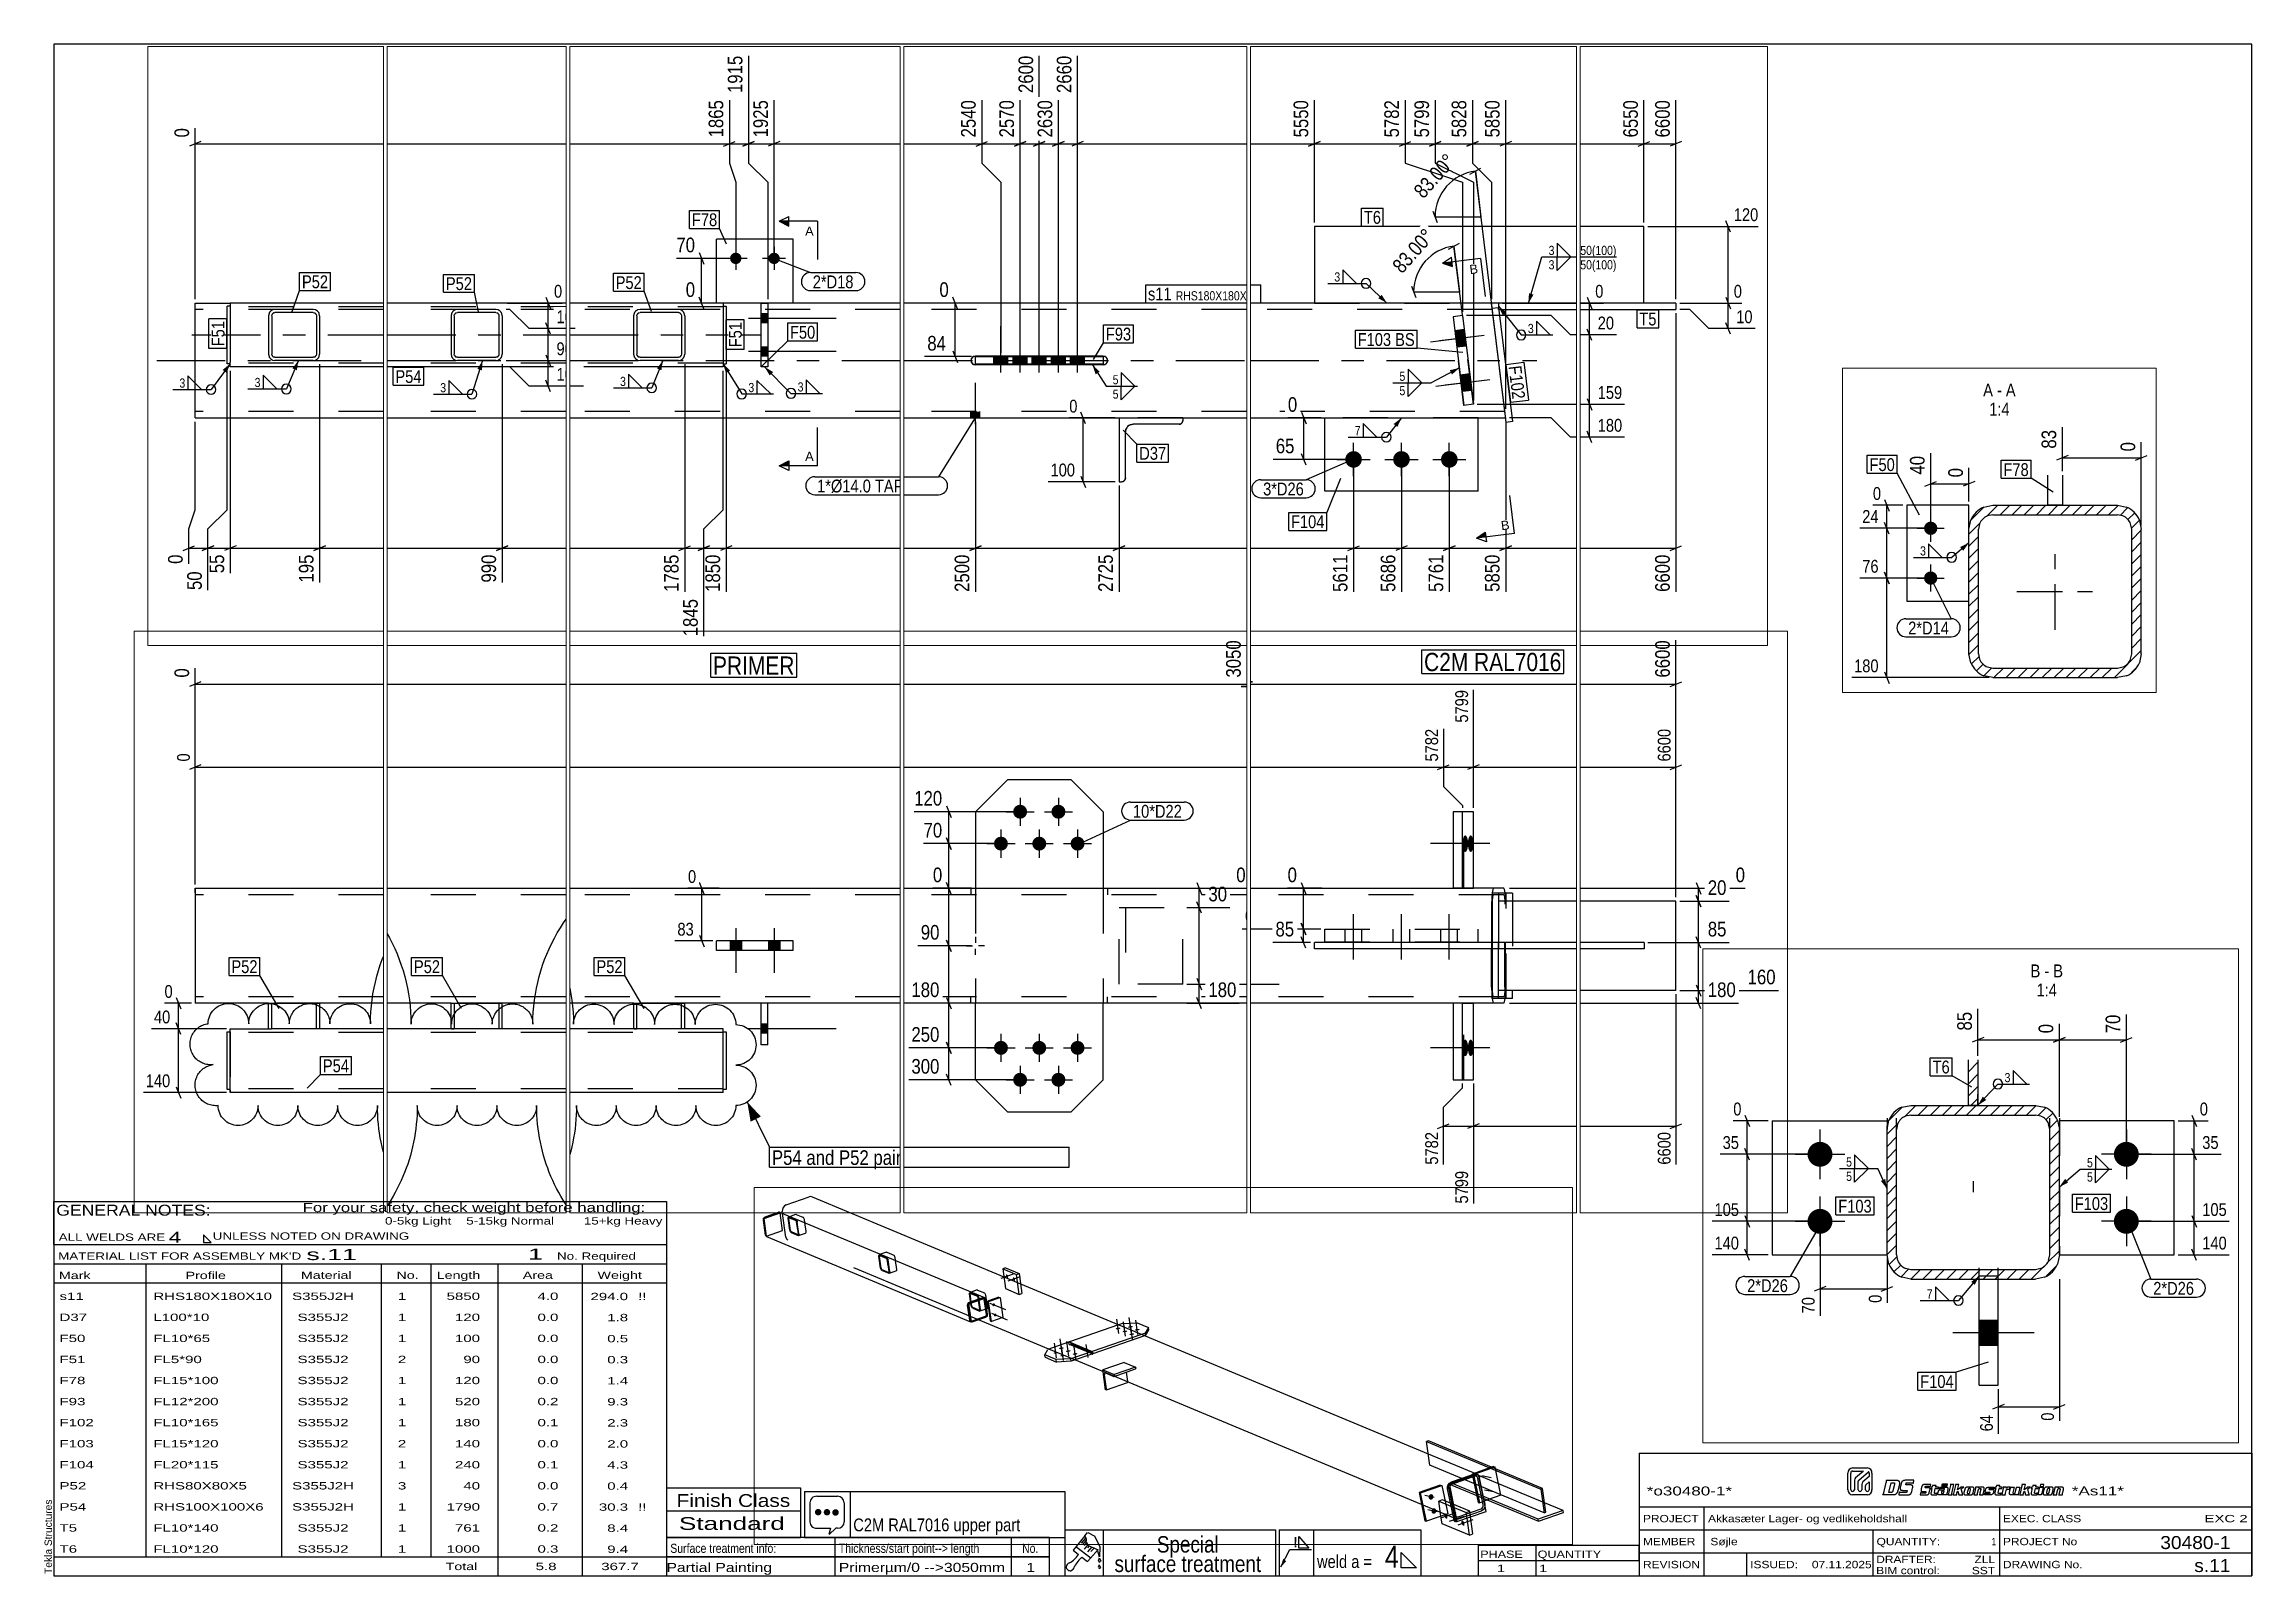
# Paper-space layout 'Layout1' of a CAD drawing. Header units: millimetres. Extents: x 2 to 579, y 5 to 405.
# The model-space entities are those that its viewports show. They can reach past a viewport. Long polylines and large blocks are cut down to what shows.
import ezdxf

# ---------------------------------------------------------------- set-up
doc = ezdxf.new("R2010")
doc.units = ezdxf.units.MM
doc.linetypes.add('DXK_LINE_DOT2', pattern=[3.9198, 1.9599, -1.9599])
doc.linetypes.add('DXK_LINE_DOT3', pattern=[5.9187, 2.979, -0.9799, 0.9799, -0.9799])
for name, color, linetype in [('GRAPHICAL_OBJECTS', 7, 'Continuous'), ('MÅLSÆTNING', 7, 'Continuous'), ('STÅL', 7, 'Continuous'), ('TEKST', 7, 'Continuous')]:
    doc.layers.add(name, color=color, linetype=linetype)
doc.layers.add('Viewport layer', color=7, linetype='Continuous', plot=False)
doc.styles.add('Arial', font='ARIAL.TTF', dxfattribs={"height": 0.2})
doc.styles.add('Arial Narrow', font='ARIALN.TTF', dxfattribs={"height": 0.2})
doc.styles.add('Arial Narrow Bold', font='ARIALNB.TTF', dxfattribs={"height": 0.2})
doc.styles.add('Arial Rounded MT Bold', font='ARLRDBD.TTF', dxfattribs={"height": 0.2})
doc.styles.add('IDAutomationHC39M', font='IDAUTOMATIONHC39M.TTF', dxfattribs={"height": 0.2})

psp = doc.layouts.get("Layout1")

# ---------------------------------------------------------------- texts
at = {"layer": 'GRAPHICAL_OBJECTS', "color": 7}
for s, height, style, width, p in [('GENERAL NOTES:', 2.8633, 'Arial Narrow', 1.4, (5.65, 99.06)), ('ALL WELDS ARE', 1.9089, 'Arial Narrow', 1.6, (6.29, 92.5)), ('UNLESS NOTED ON DRAWING', 1.9089, 'Arial Narrow', 1.6, (46.52, 92.78)), ("MATERIAL LIST FOR ASSEMBLY MK'D", 1.9089, 'Arial Narrow', 1.6, (6.15, 87.56)), ('s.11', 2.912, 'Arial Rounded MT Bold', 1.794707, (70.97, 87.47)), ('1', 2.91, 'Arial Rounded MT Bold', 1.794707, (128.86, 87.56)), ('No. Required', 1.9089, 'Arial Narrow', 1.6, (136.41, 87.56)), ('Mark', 1.909, 'Arial Narrow', 1.7, (6.34, 82.5)), ('Profile', 1.909, 'Arial Narrow', 1.7, (39.41, 82.5)), ('Material', 1.909, 'Arial Narrow', 1.7, (69.54, 82.56)), ('No.', 1.909, 'Arial Narrow', 1.7, (94.5, 82.56)), ('Length', 1.909, 'Arial Narrow', 1.7, (105, 82.56)), ('Area', 1.909, 'Arial Narrow', 1.7, (127.5, 82.56)), ('Weight', 1.909, 'Arial Narrow', 1.7, (147, 82.56)), ('PHASE', 1.909, 'Arial Narrow', 1.5, (377.5, 9.69)), ('QUANTITY', 1.909, 'Arial Narrow', 1.5, (392.5, 9.69))]:
    psp.add_text(s, height=height, dxfattribs=dict(at, style=style, width=width)).set_placement(p)
at = {"layer": 'GRAPHICAL_OBJECTS', "color": 7, "linetype": 'Continuous'}
for s, height, style, width, p in [('For your safety, check weight before handling:  ', 2.3861, 'Arial Narrow', 1.6, (70, 100)), ('0-5kg Light    5-15kg Normal        15+kg Heavy', 1.9089, 'Arial Narrow', 1.6, (91.5, 96.75)), ('4', 2.86, 'Arial Narrow', 1.794707, (35, 92)), ('s11', 1.909, 'Arial Narrow', 1.794707, (6.5, 77.06)), ('RHS180X180X10', 1.9089, 'Arial Narrow', 1.794707, (31, 77.06)), ('S355J2H', 1.909, 'Arial Narrow', 1.794707, (67.24, 77.06)), ('1', 1.91, 'Arial Narrow', 1.794707, (94.86, 77.06)), ('5850', 1.909, 'Arial Narrow', 1.794707, (107.58, 77.06)), ('4.0', 1.909, 'Arial Narrow', 1.794707, (131.32, 77.06)), ('294.0', 1.909, 'Arial Narrow', 1.794707, (145.15, 77)), ('!!', 1.909, 'Arial Narrow', 1.794707, (157.6, 77)), ('D37', 1.909, 'Arial Narrow', 1.794707, (6.5, 71.56)), ('L100*10', 1.909, 'Arial Narrow', 1.794707, (31, 71.56)), ('S355J2', 1.909, 'Arial Narrow', 1.794707, (68.66, 71.56)), ('1', 1.91, 'Arial Narrow', 1.794707, (94.86, 71.56)), ('120', 1.909, 'Arial Narrow', 1.794707, (109.77, 71.56)), ('0.0', 1.909, 'Arial Narrow', 1.794707, (131.32, 71.56)), ('1.8', 1.909, 'Arial Narrow', 1.794707, (149.53, 71.5)), ('F50', 1.909, 'Arial Narrow', 1.794707, (6.5, 66.06)), ('FL10*65', 1.909, 'Arial Narrow', 1.794707, (31, 66.06)), ('S355J2', 1.909, 'Arial Narrow', 1.794707, (68.66, 66.06)), ('1', 1.91, 'Arial Narrow', 1.794707, (94.86, 66.06)), ('100', 1.909, 'Arial Narrow', 1.794707, (109.77, 66.06)), ('0.0', 1.909, 'Arial Narrow', 1.794707, (131.32, 66.06)), ('0.5', 1.909, 'Arial Narrow', 1.794707, (149.53, 66)), ('F51', 1.909, 'Arial Narrow', 1.794707, (6.5, 60.56)), ('FL5*90', 1.909, 'Arial Narrow', 1.794707, (31, 60.56)), ('S355J2', 1.909, 'Arial Narrow', 1.794707, (68.66, 60.56)), ('2', 1.91, 'Arial Narrow', 1.794707, (94.86, 60.56)), ('90', 1.909, 'Arial Narrow', 1.794707, (111.96, 60.56)), ('0.0', 1.909, 'Arial Narrow', 1.794707, (131.32, 60.56)), ('0.3', 1.909, 'Arial Narrow', 1.794707, (149.53, 60.5)), ('F78', 1.909, 'Arial Narrow', 1.794707, (6.5, 55.06)), ('FL15*100', 1.909, 'Arial Narrow', 1.794707, (31, 55.06)), ('S355J2', 1.909, 'Arial Narrow', 1.794707, (68.66, 55.06)), ('1', 1.91, 'Arial Narrow', 1.794707, (94.86, 55.06)), ('120', 1.909, 'Arial Narrow', 1.794707, (109.77, 55.06)), ('0.0', 1.909, 'Arial Narrow', 1.794707, (131.32, 55.06)), ('1.4', 1.909, 'Arial Narrow', 1.794707, (149.53, 55)), ('F93', 1.909, 'Arial Narrow', 1.794707, (6.5, 49.56)), ('FL12*200', 1.909, 'Arial Narrow', 1.794707, (31, 49.56)), ('S355J2', 1.909, 'Arial Narrow', 1.794707, (68.66, 49.56)), ('1', 1.91, 'Arial Narrow', 1.794707, (94.86, 49.56)), ('520', 1.909, 'Arial Narrow', 1.794707, (109.77, 49.56)), ('0.2', 1.909, 'Arial Narrow', 1.794707, (131.32, 49.56)), ('9.3', 1.909, 'Arial Narrow', 1.794707, (149.53, 49.5)), ('F102', 1.909, 'Arial Narrow', 1.794707, (6.5, 44.06)), ('F103', 1.909, 'Arial Narrow', 1.794707, (6.5, 38.56)), ('FL10*165', 1.909, 'Arial Narrow', 1.794707, (31, 44.06)), ('FL15*120', 1.909, 'Arial Narrow', 1.794707, (31, 38.56)), ('S355J2', 1.909, 'Arial Narrow', 1.794707, (68.66, 44.06)), ('S355J2', 1.909, 'Arial Narrow', 1.794707, (68.66, 38.56)), ('2', 1.91, 'Arial Narrow', 1.794707, (94.86, 38.56)), ('1', 1.91, 'Arial Narrow', 1.794707, (94.86, 44.06)), ('180', 1.909, 'Arial Narrow', 1.794707, (109.77, 44.06)), ('140', 1.909, 'Arial Narrow', 1.794707, (109.77, 38.56)), ('0.1', 1.909, 'Arial Narrow', 1.794707, (131.32, 44.06)), ('0.0', 1.909, 'Arial Narrow', 1.794707, (131.32, 38.56)), ('2.3', 1.909, 'Arial Narrow', 1.794707, (149.53, 44)), ('2.0', 1.909, 'Arial Narrow', 1.794707, (149.53, 38.5)), ('F104', 1.909, 'Arial Narrow', 1.794707, (6.5, 33.06)), ('FL20*115', 1.909, 'Arial Narrow', 1.794707, (31, 33.06)), ('S355J2', 1.909, 'Arial Narrow', 1.794707, (68.66, 33.06)), ('1', 1.91, 'Arial Narrow', 1.794707, (94.86, 33.06)), ('240', 1.909, 'Arial Narrow', 1.794707, (109.77, 33.06)), ('0.1', 1.909, 'Arial Narrow', 1.794707, (131.32, 33.06)), ('4.3', 1.909, 'Arial Narrow', 1.794707, (149.53, 33)), ('P52', 1.909, 'Arial Narrow', 1.794707, (6.5, 27.56)), ('RHS80X80X5', 1.909, 'Arial Narrow', 1.794707, (31, 27.56)), ('S355J2H', 1.909, 'Arial Narrow', 1.794707, (67.24, 27.56)), ('3', 1.91, 'Arial Narrow', 1.794707, (94.86, 27.56)), ('40', 1.909, 'Arial Narrow', 1.794707, (111.96, 27.56)), ('0.0', 1.909, 'Arial Narrow', 1.794707, (131.32, 27.56)), ('0.4', 1.909, 'Arial Narrow', 1.794707, (149.53, 27.5)), ('P54', 1.909, 'Arial Narrow', 1.794707, (6.5, 22.06)), ('RHS100X100X6', 1.9089, 'Arial Narrow', 1.794707, (31, 22.06)), ('S355J2H', 1.909, 'Arial Narrow', 1.794707, (67.24, 22.06)), ('1', 1.91, 'Arial Narrow', 1.794707, (94.86, 22.06)), ('1790', 1.909, 'Arial Narrow', 1.794707, (107.58, 22.06)), ('0.7', 1.909, 'Arial Narrow', 1.794707, (131.32, 22.06)), ('30.3', 1.909, 'Arial Narrow', 1.794707, (147.34, 22)), ('!!', 1.909, 'Arial Narrow', 1.794707, (157.6, 22)), ('Finish Class', 3.3405, 'Arial Narrow', 1.425378, (167.62, 23)), ('*o30480-1*', 2.333, 'IDAutomationHC39M', 1.425378, (421, 26)), ('*As11*', 2.333, 'IDAutomationHC39M', 1.425378, (532, 26.01)), ('T5', 1.909, 'Arial Narrow', 1.794707, (6.5, 16.56)), ('FL10*140', 1.909, 'Arial Narrow', 1.794707, (31, 16.56)), ('S355J2', 1.909, 'Arial Narrow', 1.794707, (68.66, 16.56)), ('1', 1.91, 'Arial Narrow', 1.794707, (94.86, 16.56)), ('761', 1.909, 'Arial Narrow', 1.794707, (109.77, 16.56)), ('0.2', 1.909, 'Arial Narrow', 1.794707, (131.32, 16.56)), ('8.4', 1.909, 'Arial Narrow', 1.794707, (149.53, 16.5)), ('Standard', 3.34, 'Arial Narrow', 1.780292, (168.26, 17)), ('PROJECT', 1.909, 'Arial Narrow', 1.425378, (420, 19)), ('Akkasæter Lager- og vedlikeholdshall', 1.9089, 'Arial Narrow', 1.425378, (437, 19)), ('EXEC. CLASS', 1.9089, 'Arial Narrow', 1.425378, (514, 19)), ('EXC 2', 1.909, 'Arial Narrow', 1.780292, (566.64, 19)), ('T6', 1.909, 'Arial Narrow', 1.794707, (6.5, 11.06)), ('FL10*120', 1.909, 'Arial Narrow', 1.794707, (31, 11.06)), ('S355J2', 1.909, 'Arial Narrow', 1.794707, (68.66, 11.06)), ('1', 1.91, 'Arial Narrow', 1.794707, (94.86, 11.06)), ('1000', 1.909, 'Arial Narrow', 1.794707, (107.58, 11.06)), ('0.3', 1.909, 'Arial Narrow', 1.794707, (131.32, 11.06)), ('9.4', 1.909, 'Arial Narrow', 1.794707, (149.53, 11)), ('MEMBER', 1.909, 'Arial Narrow', 1.425378, (420, 13)), ('Søjle', 1.909, 'Arial Narrow', 1.42538, (437.61, 13)), ('QUANTITY:', 1.909, 'Arial Narrow', 1.425378, (481, 13)), ('PROJECT No', 1.909, 'Arial Narrow', 1.425378, (514, 13)), ('30480-1', 3.397, 'Arial Rounded MT Bold', 1.1, (555.09, 12)), ('Total', 1.909, 'Arial Narrow', 1.7, (107.33, 6.5)), ('5.8', 1.909, 'Arial Narrow', 1.794707, (130.83, 6.5)), ('367.7', 1.909, 'Arial Narrow', 1.794707, (147.96, 6.5)), ('Partial Painting', 2.3861, 'Arial Narrow', 1.5, (165, 6)), ('Primerµm/0 -->3050mm', 2.3861, 'Arial Narrow', 1.5, (210, 6)), ('1', 2.39, 'Arial Narrow', 1.5, (258.97, 6)), ('1', 1.91, 'Arial Narrow', 1.794707, (381.82, 6)), ('1', 1.91, 'Arial Narrow', 1.794707, (392.86, 6)), ('REVISION', 1.909, 'Arial Narrow', 1.425378, (420, 7)), ('ISSUED:', 1.909, 'Arial Narrow', 1.425378, (448, 7)), ('07.11.2025', 1.909, 'Arial Narrow', 1.425378, (464.11, 7)), ('DRAFTER:', 1.909, 'Arial Narrow', 1.425378, (480.91, 8.35)), ('BIM control:', 1.9089, 'Arial Narrow', 1.425378, (480.9, 5.44)), ('SST', 1.909, 'Arial Narrow', 1.425378, (505.88, 5.43)), ('ZLL', 1.909, 'Arial Narrow', 1.425378, (506.58, 8.35)), ('DRAWING No.', 1.9089, 'Arial Narrow', 1.425378, (514, 7)), ('s.11', 3.397, 'Arial Rounded MT Bold', 1.1, (563.96, 6))]:
    psp.add_text(s, height=height, dxfattribs=dict(at, style=style, width=width)).set_placement(p)
at = {"layer": 'GRAPHICAL_OBJECTS', "color": 174, "linetype": 'Continuous', "style": 'Arial'}
psp.add_text('Tekla Structures', height=1.9102, rotation=90, dxfattribs=at).set_placement((4.5, 5.5))
at = {"layer": 'GRAPHICAL_OBJECTS', "color": 7, "linetype": 'Continuous', "style": 'Arial Narrow'}
for s, height, p in [('C2M RAL7016 upper part', 3.3405, (213.78, 16.64)), ('Surface treatment info:', 2.3861, (166, 11)), ('Thickness/start point--> length', 2.3861, (210, 11)), ('Special', 4.295, (293.07, 11.08)), ('4', 5.73, (352.61, 7.11)), ('1', 1.91, (511.03, 13)), ('surface treatment', 4.2949, (282, 6)), ('weld a =', 3.34, (334.88, 7.06))]:
    psp.add_text(s, height=height, dxfattribs=at).set_placement(p)
at = {"layer": 'GRAPHICAL_OBJECTS', "color": 7, "style": 'Arial Narrow'}
psp.add_text('No.', height=2.386, dxfattribs=at).set_placement((257.87, 11))
at = {"layer": 'GRAPHICAL_OBJECTS', "color": 2, "linetype": 'Continuous', "style": 'Arial Narrow Bold', "width": 0.99921}
psp.add_text('!', height=2.73, dxfattribs=at).set_placement((328.73, 12.42))

msp = doc.modelspace()

# ---------------------------------------------------------------- hatches: boundary and pattern name
at = {"layer": 'STÅL', "linetype": 'Continuous'}
for points in [[(43153.2, 1262.1), (43153.7, 1260.3), (43154.1, 1258.5), (43154.2, 1256.8), (43154.1, 1255.3), (43153.8, 1254), (43153.3, 1253), (43152.6, 1252.4), (43151.8, 1252.1), (43150.8, 1252.2), (43149.8, 1252.6), (43148.8, 1253.4), (43147.7, 1254.6), (43146.8, 1256), (43145.9, 1257.6), (43145.2, 1259.3), (43144.7, 1261.1), (43144.4, 1262.9), (43144.3, 1264.6), (43144.4, 1266.1), (43144.7, 1267.3), (43145.2, 1268.3), (43145.9, 1269), (43146.7, 1269.3), (43147.7, 1269.2), (43148.7, 1268.7), (43149.7, 1267.9), (43150.7, 1266.8), (43151.7, 1265.4), (43152.5, 1263.8)], [(43185.4, 1248.6), (43185.9, 1246.8), (43186.3, 1245.1), (43186.4, 1243.4), (43186.3, 1241.9), (43186, 1240.6), (43185.5, 1239.6), (43184.8, 1238.9), (43183.9, 1238.7), (43183, 1238.7), (43182, 1239.2), (43180.9, 1240), (43179.9, 1241.1), (43179, 1242.5), (43178.1, 1244.1), (43177.4, 1245.9), (43176.9, 1247.7), (43176.6, 1249.4), (43176.4, 1251.1), (43176.5, 1252.6), (43176.9, 1253.9), (43177.4, 1254.9), (43178.1, 1255.6), (43178.9, 1255.9), (43179.8, 1255.8), (43180.8, 1255.3), (43181.9, 1254.5), (43182.9, 1253.4), (43183.9, 1252), (43184.7, 1250.4)], [(43080.9, 1128.7), (43081.6, 1130), (43082.5, 1131.1), (43083.5, 1132.1), (43084.7, 1132.8), (43085.9, 1133.2), (43087.1, 1133.3), (43088.3, 1133.2), (43089.4, 1132.7), (43090.4, 1132), (43091.2, 1131), (43091.7, 1129.8), (43092, 1128.5), (43092.1, 1127.1), (43091.9, 1125.7), (43091.5, 1124.3), (43090.8, 1123), (43089.9, 1121.9), (43088.9, 1120.9), (43087.7, 1120.2), (43086.5, 1119.8), (43085.3, 1119.7), (43084.1, 1119.9), (43083, 1120.3), (43082, 1121), (43081.2, 1122), (43080.7, 1123.2), (43080.4, 1124.5), (43080.3, 1125.9), (43080.5, 1127.3)], [(43087.7, 1080.3), (43088.4, 1081.6), (43089.3, 1082.8), (43090.3, 1083.7), (43091.5, 1084.4), (43092.7, 1084.8), (43093.9, 1084.9), (43095.1, 1084.8), (43096.2, 1084.3), (43097.2, 1083.6), (43098, 1082.6), (43098.5, 1081.5), (43098.8, 1080.1), (43098.9, 1078.7), (43098.7, 1077.3), (43098.3, 1075.9), (43097.6, 1074.6), (43096.7, 1073.5), (43095.7, 1072.6), (43094.5, 1071.9), (43093.3, 1071.4), (43092.1, 1071.3), (43090.9, 1071.5), (43089.8, 1071.9), (43088.8, 1072.7), (43088, 1073.6), (43087.5, 1074.8), (43087.2, 1076.1), (43087.1, 1077.5), (43087.3, 1078.9)], [(43671.6, 1011.2), (43669.3, 1010.9), (43667.1, 1010.9), (43665.1, 1011), (43663.3, 1011.3), (43661.9, 1011.7), (43660.9, 1012.3), (43660.3, 1013), (43660.2, 1013.8), (43660.5, 1014.6), (43661.4, 1015.4), (43662.6, 1016.3), (43664.2, 1017), (43666.2, 1017.7), (43668.3, 1018.2), (43670.5, 1018.6), (43672.8, 1018.9), (43675, 1018.9), (43677, 1018.8), (43678.8, 1018.5), (43680.2, 1018.1), (43681.3, 1017.5), (43681.8, 1016.8), (43682, 1016), (43681.6, 1015.2), (43680.8, 1014.4), (43679.5, 1013.6), (43677.9, 1012.8), (43676, 1012.1), (43673.8, 1011.6)], [(43729.4, 1019), (43727.1, 1018.7), (43724.9, 1018.7), (43722.9, 1018.8), (43721.1, 1019.1), (43719.7, 1019.5), (43718.7, 1020.1), (43718.1, 1020.8), (43718, 1021.6), (43718.3, 1022.4), (43719.2, 1023.2), (43720.4, 1024), (43722, 1024.8), (43723.9, 1025.5), (43726.1, 1026), (43728.3, 1026.4), (43730.6, 1026.7), (43732.8, 1026.7), (43734.8, 1026.6), (43736.6, 1026.3), (43738, 1025.9), (43739, 1025.3), (43739.6, 1024.6), (43739.7, 1023.8), (43739.4, 1023), (43738.5, 1022.2), (43737.3, 1021.3), (43735.7, 1020.6), (43733.8, 1019.9), (43731.6, 1019.4)], [(43703.8, 997.8), (43701.5, 997.5), (43699.3, 997.5), (43697.3, 997.6), (43695.5, 997.9), (43694.1, 998.3), (43693.1, 998.9), (43692.5, 999.6), (43692.4, 1000.4), (43692.7, 1001.2), (43693.6, 1002), (43694.8, 1002.8), (43696.4, 1003.6), (43698.3, 1004.3), (43700.5, 1004.8), (43702.7, 1005.2), (43705, 1005.5), (43707.2, 1005.5), (43709.2, 1005.4), (43711, 1005.1), (43712.4, 1004.7), (43713.4, 1004.1), (43714, 1003.4), (43714.1, 1002.6), (43713.8, 1001.8), (43712.9, 1001), (43711.7, 1000.1), (43710.1, 999.4), (43708.2, 998.7), (43706, 998.2)], [(43736, 984.3), (43733.7, 984.1), (43731.5, 984), (43729.5, 984.2), (43727.7, 984.4), (43726.3, 984.9), (43725.2, 985.5), (43724.7, 986.2), (43724.5, 986.9), (43724.9, 987.8), (43725.7, 988.6), (43727, 989.4), (43728.6, 990.2), (43730.5, 990.8), (43732.7, 991.4), (43734.9, 991.8), (43737.2, 992), (43739.4, 992.1), (43741.4, 992), (43743.2, 991.7), (43744.6, 991.3), (43745.6, 990.7), (43746.2, 990), (43746.3, 989.2), (43746, 988.4), (43745.1, 987.5), (43743.9, 986.7), (43742.3, 986), (43740.3, 985.3), (43738.2, 984.7)], [(43761.6, 1005.5), (43759.3, 1005.3), (43757.1, 1005.2), (43755.1, 1005.4), (43753.3, 1005.6), (43751.9, 1006.1), (43750.8, 1006.7), (43750.3, 1007.4), (43750.1, 1008.1), (43750.5, 1009), (43751.3, 1009.8), (43752.6, 1010.6), (43754.2, 1011.4), (43756.1, 1012.1), (43758.3, 1012.6), (43760.5, 1013), (43762.8, 1013.2), (43765, 1013.3), (43767, 1013.2), (43768.8, 1012.9), (43770.2, 1012.5), (43771.2, 1011.9), (43771.8, 1011.2), (43771.9, 1010.4), (43771.6, 1009.6), (43770.7, 1008.7), (43769.5, 1007.9), (43767.9, 1007.2), (43765.9, 1006.5), (43763.8, 1005.9)], [(43404.8, 918.4), (43402.5, 918.2), (43400.3, 918.1), (43398.3, 918.2), (43396.5, 918.5), (43395.1, 919), (43394.1, 919.5), (43393.5, 920.2), (43393.4, 921), (43393.7, 921.8), (43394.6, 922.7), (43395.8, 923.5), (43397.4, 924.3), (43399.3, 924.9), (43401.5, 925.5), (43403.7, 925.9), (43406, 926.1), (43408.2, 926.2), (43410.2, 926.1), (43412, 925.8), (43413.4, 925.3), (43414.5, 924.8), (43415, 924.1), (43415.1, 923.3), (43414.8, 922.5), (43413.9, 921.6), (43412.7, 920.8), (43411.1, 920), (43409.2, 919.4), (43407, 918.8)], [(43379.2, 897.2), (43376.9, 897), (43374.7, 896.9), (43372.7, 897), (43370.9, 897.3), (43369.5, 897.8), (43368.5, 898.3), (43367.9, 899), (43367.8, 899.8), (43368.1, 900.6), (43369, 901.5), (43370.2, 902.3), (43371.8, 903.1), (43373.7, 903.7), (43375.9, 904.3), (43378.1, 904.7), (43380.4, 904.9), (43382.6, 905), (43384.6, 904.9), (43386.4, 904.6), (43387.8, 904.1), (43388.9, 903.6), (43389.4, 902.9), (43389.5, 902.1), (43389.2, 901.3), (43388.4, 900.4), (43387.1, 899.6), (43385.5, 898.8), (43383.6, 898.2), (43381.4, 897.6)], [(43437, 905), (43434.7, 904.8), (43432.5, 904.7), (43430.5, 904.8), (43428.7, 905.1), (43427.3, 905.5), (43426.2, 906.1), (43425.7, 906.8), (43425.5, 907.6), (43425.9, 908.4), (43426.7, 909.3), (43428, 910.1), (43429.6, 910.8), (43431.5, 911.5), (43433.7, 912.1), (43435.9, 912.5), (43438.2, 912.7), (43440.4, 912.8), (43442.4, 912.6), (43444.2, 912.4), (43445.6, 911.9), (43446.6, 911.3), (43447.2, 910.6), (43447.3, 909.9), (43447, 909), (43446.1, 908.2), (43444.9, 907.4), (43443.3, 906.6), (43441.3, 905.9), (43439.2, 905.4)], [(43411.4, 883.8), (43409.1, 883.6), (43406.9, 883.5), (43404.9, 883.6), (43403.1, 883.9), (43401.7, 884.3), (43400.6, 884.9), (43400.1, 885.6), (43399.9, 886.4), (43400.3, 887.2), (43401.1, 888.1), (43402.4, 888.9), (43404, 889.6), (43405.9, 890.3), (43408.1, 890.8), (43410.3, 891.2), (43412.6, 891.5), (43414.8, 891.5), (43416.8, 891.4), (43418.6, 891.2), (43420, 890.7), (43421, 890.1), (43421.6, 889.4), (43421.7, 888.7), (43421.4, 887.8), (43420.5, 887), (43419.3, 886.2), (43417.7, 885.4), (43415.7, 884.7), (43413.6, 884.2)], [(43469.1, 891.6), (43466.9, 891.3), (43464.7, 891.3), (43462.6, 891.4), (43460.9, 891.7), (43459.4, 892.1), (43458.4, 892.7), (43457.8, 893.4), (43457.7, 894.2), (43458.1, 895), (43458.9, 895.8), (43460.2, 896.7), (43461.8, 897.4), (43463.7, 898.1), (43465.8, 898.6), (43468.1, 899), (43470.4, 899.3), (43472.6, 899.3), (43474.6, 899.2), (43476.4, 898.9), (43477.8, 898.5), (43478.8, 897.9), (43479.4, 897.2), (43479.5, 896.4), (43479.1, 895.6), (43478.3, 894.8), (43477.1, 894), (43475.4, 893.2), (43473.5, 892.5), (43471.4, 892)], [(17104.4, 639.3, -1), (17104.4, 617.3, -1)], [(17164.4, 639.3, -1), (17164.4, 617.3, -1)], [(1948.4, 606.6, -1), (1930.4, 606.6, -1)], [(2008.4, 606.6, -1), (1990.4, 606.6, -1)], [(17074.4, 589.3, -1), (17074.4, 567.3, -1)], [(17134.4, 589.3, -1), (17134.4, 567.3, -1)], [(17194.4, 589.3, -1), (17194.4, 567.3, -1)], [(20316.4, 578.3), (20316.5, 581), (20316.8, 583.6), (20317.3, 585.9), (20317.9, 587.9), (20318.6, 589.5), (20319.5, 590.6), (20320.4, 591.2), (20321.3, 591.2), (20322.2, 590.6), (20323, 589.5), (20323.8, 587.9), (20324.4, 585.9), (20324.9, 583.6), (20325.2, 581), (20325.3, 578.3), (20325.2, 575.6), (20324.9, 573), (20324.4, 570.6), (20323.8, 568.6), (20323, 567), (20322.2, 565.9), (20321.3, 565.3), (20320.4, 565.3), (20319.5, 565.9), (20318.6, 567), (20317.9, 568.6), (20317.3, 570.6), (20316.8, 573), (20316.5, 575.6)], [(20325.1, 578.3), (20325.2, 581), (20325.4, 583.6), (20325.9, 585.9), (20326.5, 587.9), (20327.2, 589.5), (20328, 590.6), (20328.9, 591.2), (20329.8, 591.2), (20330.7, 590.6), (20331.5, 589.5), (20332.3, 587.9), (20332.9, 585.9), (20333.3, 583.6), (20333.6, 581), (20333.7, 578.3), (20333.6, 575.6), (20333.3, 573), (20332.9, 570.6), (20332.3, 568.6), (20331.5, 567), (20330.7, 565.9), (20329.8, 565.3), (20328.9, 565.3), (20328, 565.9), (20327.2, 567), (20326.5, 568.6), (20325.9, 570.6), (20325.4, 573), (20325.2, 575.6)], [(1989.4, 505.6), (1989.4, 519.6), (1979.4, 519.6), (1979.4, 505.6)], [(5862.5, 469.3), (5859.3, 495.1), (5844.4, 493.3), (5847.6, 467.5)], [(1989.4, 453.6), (1989.4, 467.6), (1979.4, 467.6), (1979.4, 453.6)], [(2625.4, 452.6), (2603.4, 452.6), (2603.4, 440.6), (2625.4, 440.6)], [(2625.4, 452.6), (2603.4, 452.6), (2603.4, 440.6), (2625.4, 440.6)], [(2655.4, 452.6), (2633.4, 452.6), (2633.4, 440.6), (2655.4, 440.6)], [(2655.4, 452.6), (2633.4, 452.6), (2633.4, 440.6), (2655.4, 440.6)], [(2685.4, 452.6), (2663.4, 452.6), (2663.4, 440.6), (2685.4, 440.6)], [(2685.4, 452.6), (2663.4, 452.6), (2663.4, 440.6), (2685.4, 440.6)], [(2715.4, 452.6), (2693.4, 452.6), (2693.4, 440.6), (2715.4, 440.6)], [(2715.4, 452.6), (2693.4, 452.6), (2693.4, 440.6), (2715.4, 440.6)], [(2745.4, 452.6), (2723.4, 452.6), (2723.4, 440.6), (2745.4, 440.6)], [(2745.4, 452.6), (2723.4, 452.6), (2723.4, 440.6), (2745.4, 440.6)], [(5871, 399.8), (5867.8, 425.6), (5852.9, 423.8), (5856.1, 398)], [(16408.4, 425.8), (16390.4, 425.8), (16390.4, 410.8), (16408.4, 410.8)], [(16468.4, 425.8), (16450.4, 425.8), (16450.4, 410.8), (16468.4, 410.8)], [(2581.4, 366.6), (2567.4, 366.6), (2567.4, 356.6), (2581.4, 356.6)], [(5685.9, 304.6, -1), (5685.9, 278.6, -1)], [(5760.9, 304.6, -1), (5760.9, 278.6, -1)], [(5835.9, 304.6, -1), (5835.9, 278.6, -1)], [(27021.2, 314.5, -1), (27021.2, 288.5, -1)], [(27341.2, 288.5, -1), (27341.2, 314.5, -1)], [(16439.4, 295.3), (16439.4, 281.3), (16449.4, 281.3), (16449.4, 295.3)], [(16439.4, 295.3), (16439.4, 281.3), (16449.4, 281.3), (16449.4, 295.3)], [(17074.4, 269.3, -1), (17074.4, 247.3, -1)], [(17134.4, 269.3, -1), (17134.4, 247.3, -1)], [(17194.4, 269.3, -1), (17194.4, 247.3, -1)], [(20316.4, 258.3), (20316.5, 261), (20316.8, 263.6), (20317.3, 265.9), (20317.9, 267.9), (20318.6, 269.5), (20319.5, 270.6), (20320.4, 271.2), (20321.3, 271.2), (20322.2, 270.6), (20323, 269.5), (20323.8, 267.9), (20324.4, 265.9), (20324.9, 263.6), (20325.2, 261), (20325.3, 258.3), (20325.2, 255.6), (20324.9, 253), (20324.4, 250.6), (20323.8, 248.6), (20323, 247), (20322.2, 245.9), (20321.3, 245.3), (20320.4, 245.3), (20319.5, 245.9), (20318.6, 247), (20317.9, 248.6), (20317.3, 250.6), (20316.8, 253), (20316.5, 255.6)], [(20325.1, 258.3), (20325.2, 261), (20325.4, 263.6), (20325.9, 265.9), (20326.5, 267.9), (20327.2, 269.5), (20328, 270.6), (20328.9, 271.2), (20329.8, 271.2), (20330.7, 270.6), (20331.5, 269.5), (20332.3, 267.9), (20332.9, 265.9), (20333.3, 263.6), (20333.6, 261), (20333.7, 258.3), (20333.6, 255.6), (20333.3, 253), (20332.9, 250.6), (20332.3, 248.6), (20331.5, 247), (20330.7, 245.9), (20329.8, 245.3), (20328.9, 245.3), (20328, 245.9), (20327.2, 247), (20326.5, 248.6), (20325.9, 250.6), (20325.4, 253), (20325.2, 255.6)], [(27021.2, 244.5, -1), (27021.2, 218.5, -1)], [(27341.2, 218.5, -1), (27341.2, 244.5, -1)], [(45130.8, 225.7), (45131.6, 228.3), (45132.9, 230.7), (45134.5, 232.7), (45136.4, 234.4), (45138.6, 235.6), (45140.9, 236.2), (45143.2, 236.3), (45145.4, 235.8), (45147.5, 234.8), (45149.4, 233.3), (45150.9, 231.3), (45152, 229.1), (45152.6, 226.5), (45152.8, 223.8), (45152.5, 221.1), (45151.7, 218.5), (45150.4, 216.2), (45148.8, 214.1), (45146.9, 212.4), (45144.7, 211.3), (45142.4, 210.6), (45140.1, 210.5), (45137.9, 211), (45135.8, 212), (45133.9, 213.5), (45132.4, 215.5), (45131.3, 217.8), (45130.7, 220.3), (45130.5, 223)], [(17104.4, 219.3, -1), (17104.4, 197.3, -1)], [(17164.4, 219.3, -1), (17164.4, 197.3, -1)], [(32878.1, 178.6, -1), (32878.1, 164.6, -1)], [(45144.5, 159.1), (45145.3, 161.7), (45146.5, 164.1), (45148.1, 166.2), (45150.1, 167.8), (45152.2, 169), (45154.5, 169.7), (45156.8, 169.7), (45159.1, 169.3), (45161.2, 168.2), (45163, 166.7), (45164.5, 164.8), (45165.6, 162.5), (45166.3, 159.9), (45166.4, 157.3), (45166.1, 154.6), (45165.3, 152), (45164.1, 149.6), (45162.5, 147.5), (45160.5, 145.9), (45158.4, 144.7), (45156.1, 144), (45153.8, 144), (45151.5, 144.4), (45149.4, 145.5), (45147.6, 147), (45146.1, 148.9), (45145, 151.2), (45144.3, 153.8), (45144.2, 156.4)], [(45217.1, 135.4), (45217.9, 132.8), (45218.3, 130.2), (45218.5, 127.8), (45218.4, 125.6), (45217.9, 123.7), (45217.2, 122.3), (45216.2, 121.4), (45215, 120.9), (45213.6, 121.1), (45212.1, 121.7), (45210.6, 122.9), (45209.2, 124.5), (45207.8, 126.5), (45206.6, 128.8), (45205.6, 131.3), (45204.8, 133.9), (45204.3, 136.5), (45204.1, 138.9), (45204.3, 141.1), (45204.7, 143), (45205.5, 144.4), (45206.5, 145.4), (45207.7, 145.8), (45209, 145.7), (45210.5, 145), (45212, 143.8), (45213.5, 142.2), (45214.9, 140.2), (45216.1, 137.9)], [(27207.4, 102.3), (27207.4, 128.3), (27187.4, 128.3), (27187.4, 102.3)], [(32878.1, 126.6, -1), (32878.1, 112.6, -1)], [(45257.3, 118.6), (45258.1, 116), (45258.6, 113.4), (45258.7, 111), (45258.6, 108.8), (45258.1, 106.9), (45257.4, 105.5), (45256.4, 104.6), (45255.2, 104.2), (45253.8, 104.3), (45252.4, 104.9), (45250.9, 106.1), (45249.4, 107.7), (45248, 109.7), (45246.8, 112.1), (45245.8, 114.6), (45245, 117.2), (45244.5, 119.7), (45244.4, 122.2), (45244.5, 124.4), (45245, 126.2), (45245.7, 127.6), (45246.7, 128.6), (45247.9, 129), (45249.3, 128.9), (45250.7, 128.2), (45252.2, 127), (45253.7, 125.4), (45255.1, 123.4), (45256.3, 121.1)], [(45297.5, 101.8), (45298.3, 99.2), (45298.8, 96.6), (45299, 94.2), (45298.8, 92), (45298.4, 90.2), (45297.6, 88.7), (45296.6, 87.8), (45295.4, 87.4), (45294.1, 87.5), (45292.6, 88.2), (45291.1, 89.3), (45289.6, 91), (45288.2, 93), (45287, 95.3), (45286, 97.8), (45285.2, 100.4), (45284.8, 103), (45284.6, 105.4), (45284.7, 107.6), (45285.2, 109.4), (45285.9, 110.9), (45286.9, 111.8), (45288.1, 112.2), (45289.5, 112.1), (45291, 111.4), (45292.5, 110.3), (45293.9, 108.6), (45295.3, 106.6), (45296.5, 104.3)]]:
    msp.add_hatch(color=96, dxfattribs=at).paths.add_polyline_path(points)
h = msp.add_hatch(dxfattribs=at)
h.set_pattern_fill('', scale=2.8, style=0, pattern_type=0)
h.set_pattern_definition([(45, (27176.192, 400.1865), (-6.2862, 6.2862), [])])
h.paths.add_polyline_path([(27186.2, 400.2), (27176.2, 400.2), (27176.2, 352.6), (27186.2, 352.6)])
h = msp.add_hatch(dxfattribs=at)
h.set_pattern_fill('', scale=2.8, style=0, pattern_type=0)
h.set_pattern_definition([(45, (27269.289, 337.036), (-6.28618, 6.28618), [])])
h.paths.add_polyline_path([(27271.2, 327.4), (27269.3, 337), (27263.9, 345.2), (27255.8, 350.7), (27246.2, 352.6), (27116.2, 352.6), (27106.6, 350.7), (27098.5, 345.2), (27093.1, 337), (27091.2, 327.4), (27091.2, 196.4), (27093.1, 186.8), (27098.5, 178.6), (27106.6, 173.2), (27116.2, 171.2), (27246.2, 171.2), (27255.8, 173.2), (27263.9, 178.6), (27269.3, 186.8), (27271.2, 196.4)])
h.paths.add_polyline_path([(27260, 190.6), (27256.8, 185.7), (27251.9, 182.5), (27246.2, 181.3), (27116.2, 181.3), (27110.5, 182.5), (27105.6, 185.7), (27102.3, 190.6), (27101.2, 196.4), (27101.2, 327.4), (27102.3, 333.2), (27105.6, 338.1), (27110.5, 341.4), (27116.2, 342.5), (27246.2, 342.5), (27251.9, 341.4), (27256.8, 338.1), (27260, 333.2), (27261.2, 327.4), (27261.2, 196.4)])
h = msp.add_hatch(dxfattribs=at)
h.set_pattern_fill('', scale=2.8, style=0, pattern_type=0)
h.set_pattern_definition([(45, (33096.189, 180.167), (-6.28618, 6.28618), [])])
h.paths.add_polyline_path([(33098.1, 170.6), (33096.2, 180.2), (33090.8, 188.3), (33082.7, 193.7), (33073.1, 195.6), (32943.1, 195.6), (32933.5, 193.7), (32925.4, 188.3), (32920, 180.2), (32918.1, 170.6), (32918.1, 40.6), (32920, 31), (32925.4, 22.9), (32933.5, 17.5), (32943.1, 15.6), (33073.1, 15.6), (33082.7, 17.5), (33090.8, 22.9), (33096.2, 31), (33098.1, 40.6)])
h.paths.add_polyline_path([(33086.9, 34.9), (33083.7, 30), (33078.8, 26.7), (33073.1, 25.6), (32943.1, 25.6), (32937.4, 26.7), (32932.5, 30), (32929.2, 34.9), (32928.1, 40.6), (32928.1, 170.6), (32929.2, 176.3), (32932.5, 181.2), (32937.4, 184.5), (32943.1, 185.6), (33073.1, 185.6), (33078.8, 184.5), (33083.7, 181.2), (33086.9, 176.3), (33088.1, 170.6), (33088.1, 40.6)])
at = {"layer": 'TEKST', "linetype": 'Continuous'}
for color, points in [(30, [(2022.4, 664.7), (2022.4, 657.2), (2007.4, 664.7)]), (3, [(5729.8, 549.6), (5738.1, 536.6), (5724.6, 544.1)]), (3, [(5919.5, 517.5), (5913.1, 531.6), (5925.4, 522.1)]), (3, [(5967.8, 549.9), (5960.1, 536.6), (5960.6, 552)]), (3, [(117.4, 431.8), (129.4, 441.6), (123.5, 427.3)]), (3, [(226.8, 434.2), (236.1, 446.6), (233.7, 431.3)]), (3, [(1025.6, 433.4), (1033.7, 446.6), (1032.8, 431.1)]), (3, [(1816, 434.1), (1825.1, 446.6), (1822.9, 431.3)]), (3, [(1924.1, 426.8), (1919.4, 441.6), (1930.5, 430.8)]), (3, [(2762.7, 424.9), (2757.8, 439.6), (2769, 428.9)]), (3, [(2762.7, 424.9), (2757.8, 439.6), (2769, 428.9)]), (3, [(1992.5, 423.3), (1984.5, 436.6), (1997.8, 428.6)]), (3, [(5836.5, 431.3), (5851.6, 434.9), (5840, 424.6)]), (3, [(5748.6, 347.1), (5760.9, 356.6), (5754.5, 342.4)]), (3, [(27194.9, 358.3), (27186.2, 352.7), (27191.2, 361.7)]), (30, [(2022.4, 289.3), (2022.4, 281.8), (2007.4, 281.8)]), (3, [(27089.3, 275.7), (27091.2, 265.6), (27084.8, 273.7)]), (30, [(5892.2, 177.5), (5893.2, 170.1), (5878.3, 168.2)]), (7, [(16422.6, 142.6), (16417.4, 173.5), (16438.7, 150.6)]), (3, [(27179.1, 168.3), (27187.4, 174.4), (27182.9, 165.1)]), (3, [(32908.9, 151.9), (32918.1, 156.5), (32912.1, 148.1)])]:
    msp.add_hatch(color=color, dxfattribs=at).paths.add_polyline_path(points)

# ---------------------------------------------------------------- linework, layer by layer
at = {"layer": 'MÅLSÆTNING', "color": 7, "linetype": 'Continuous'}
for p, q in [((1959.4, 924.2), (1959.4, 755.9)), ((2674.4, 458.6), (2674.4, 924.2)), ((2734.4, 458.6), (2734.4, 924.2)), ((1929.4, 854.6), (1929.4, 755.9)), ((1999.4, 612.6), (1999.4, 854.6)), ((1999.4, 612.6), (1999.4, 854.6)), ((2584.4, 854.6), (2584.4, 755.9)), ((2584.4, 854.6), (2584.4, 755.9)), ((2644.4, 458.6), (2644.4, 854.6)), ((2704.4, 458.6), (2704.4, 854.6)), ((5624.4, 662.6), (5624.4, 854.6)), ((5624.4, 662.6), (5624.4, 854.6)), ((5872.1, 854.6), (5872.1, 755.9)), ((5872.1, 854.6), (5872.1, 755.9)), ((5924.2, 370.7), (5924.2, 854.6)), ((5924.2, 370.7), (5924.2, 854.6)), ((6624.4, 662.6), (6624.4, 854.6)), ((6624.4, 662.6), (6624.4, 854.6)), ((6674.4, 542.6), (6674.4, 854.6)), ((14543.4, 831.9), (14525.4, 824.7)), ((19987.7, 831.9), (17450.7, 824.7)), ((17450.7, 824.7), (19987.7, 831.9)), ((21125.4, 824.7), (21143.4, 831.9)), ((74.4, 542.6), (74.4, 810.7)), ((14534.4, 828.3), (17459.7, 828.3)), ((20333.6, 634.3), (20333.6, 819.1)), ((20333.6, 634.3), (20333.6, 819.1)), ((83.4, 789.5), (65.4, 782.3)), ((74.4, 785.9), (1929.4, 785.9)), ((1920.4, 782.3), (1938.4, 789.5)), ((1920.4, 782.3), (1938.4, 789.5)), ((1950.4, 782.3), (1968.4, 789.5)), ((1959.4, 785.9), (1999.4, 785.9)), ((2008.4, 789.5), (1990.4, 782.3)), ((2008.4, 789.5), (1990.4, 782.3)), ((1999.4, 785.9), (2584.4, 785.9)), ((2575.4, 782.3), (2593.4, 789.5)), ((2575.4, 782.3), (2593.4, 789.5)), ((2584.4, 785.9), (2644.4, 785.9)), ((2635.4, 782.3), (2653.4, 789.5)), ((2653.4, 789.5), (2635.4, 782.3)), ((2644.4, 785.9), (2674.4, 785.9)), ((2683.4, 789.5), (2665.4, 782.3)), ((2665.4, 782.3), (2683.4, 789.5)), ((2674.4, 785.9), (2704.4, 785.9)), ((2713.4, 789.5), (2695.4, 782.3)), ((2743.4, 789.5), (2725.4, 782.3)), ((2743.4, 789.5), (2725.4, 782.3)), ((2734.4, 785.9), (5624.4, 785.9)), ((5633.4, 789.5), (5615.4, 782.3)), ((5615.4, 782.3), (5633.4, 789.5)), ((5872.1, 785.9), (5924.2, 785.9)), ((5933.2, 789.5), (5915.2, 782.3)), ((5933.2, 789.5), (5915.2, 782.3)), ((5924.2, 785.9), (6624.4, 785.9)), ((6615.4, 782.3), (6633.4, 789.5)), ((6624.4, 785.9), (6674.4, 785.9)), ((6683.4, 789.5), (6665.4, 782.3)), ((1929.4, 755.9), (1939.4, 725.9)), ((1929.4, 755.9), (1939.4, 725.9)), ((1959.4, 755.9), (1989.4, 725.9)), ((1959.4, 755.9), (1989.4, 725.9)), ((2584.4, 755.9), (2614.4, 725.9)), ((2584.4, 755.9), (2614.4, 725.9)), ((5868.2, 738.6), (5885.2, 747.9)), ((5872.1, 755.9), (5902.1, 725.9)), ((5872.1, 755.9), (5902.1, 725.9)), ((5923.4, 362.5), (5876.7, 743.3)), ((5876.7, 743.3), (5885.5, 671.8)), ((20286.6, 758.2), (20286.6, 668)), ((20286.6, 758.2), (20286.6, 668)), ((21134.4, 494.3), (21134.4, 758.2)), ((1939.4, 725.9), (1939.4, 612.6)), ((1939.4, 725.9), (1939.4, 612.6)), ((1989.4, 725.9), (1989.4, 542.6)), ((1989.4, 725.9), (1989.4, 542.6)), ((2614.4, 725.9), (2614.4, 458.6)), ((2614.4, 725.9), (2614.4, 458.6)), ((5873.7, 725.9), (5873.7, 384)), ((5873.7, 725.9), (5873.7, 384)), ((5902.1, 725.9), (5902.1, 542.6)), ((5902.1, 725.9), (5902.1, 542.6)), ((14534.4, 514.3), (14534.4, 719.8)), ((14543.4, 701.6), (14525.4, 694.4)), ((14534.4, 698), (20286.6, 698)), ((20277.6, 694.4), (20295.6, 701.6)), ((20277.6, 694.4), (20295.6, 701.6)), ((20286.6, 698), (20333.6, 698)), ((20342.6, 701.6), (20324.6, 694.4)), ((20342.6, 701.6), (20324.6, 694.4)), ((20333.6, 698), (21134.4, 698)), ((21125.4, 694.4), (21143.4, 701.6)), ((6630.4, 656.6), (6803.5, 656.6)), ((6759.7, 647.6), (6752.5, 665.6)), ((20286.6, 668), (20316.6, 638)), ((20286.6, 668), (20316.6, 638)), ((5834.8, 621.1), (5851.7, 630.5)), ((5856.9, 514.6), (5843.2, 625.8)), ((5843.2, 625.8), (5852, 554.3)), ((17098.4, 628.3), (16938.5, 628.3)), ((16989, 637.3), (16996.2, 619.3)), ((16992.6, 578.3), (16992.6, 628.3)), ((20316.6, 638), (20316.6, 634.3)), ((20316.6, 638), (20316.6, 634.3)), ((1933.4, 606.6), (1846.3, 606.6)), ((1882.2, 615.6), (1889.4, 597.6)), ((1885.8, 536.6), (1885.8, 606.6)), ((17068.4, 578.3), (16953.1, 578.3)), ((17068.4, 578.3), (16953.1, 578.3)), ((16996.2, 569.3), (16989, 587.3)), ((16989, 587.3), (16996.2, 569.3)), ((5776.4, 563.3), (5783.6, 545.3)), ((5780, 554.3), (5852, 554.3)), ((1903.4, 536.6), (1861, 536.6)), ((1889.4, 527.6), (1882.2, 545.6)), ((2568.4, 536.6), (2518, 536.6)), ((2546.4, 527.6), (2539.2, 545.6)), ((2542.8, 452.6), (2542.8, 536.6)), ((5919.1, 536.6), (6560.8, 536.6)), ((6535.4, 545.6), (6542.6, 527.6)), ((6539, 486.9), (6539, 536.6)), ((6680.4, 536.6), (6777.9, 536.6)), ((6752.5, 545.6), (6759.7, 527.6)), ((6756.1, 496.6), (6756.1, 536.6)), ((1076.6, 526.6), (1070.4, 526.6)), ((1076.6, 526.6), (1070.4, 526.6)), ((1106.6, 496.6), (1076.6, 526.6)), ((1106.6, 496.6), (1076.6, 526.6)), ((5995.6, 516.9), (5862.6, 516.9)), ((5995.6, 516.9), (5862.6, 516.9)), ((6025.6, 486.9), (5995.6, 516.9)), ((6025.6, 486.9), (5995.6, 516.9)), ((6674.4, 520.6), (6674.4, 84)), ((6696.1, 526.6), (6680.4, 526.6)), ((6726.1, 496.6), (6696.1, 526.6)), ((16373.4, 508.3), (16324.5, 508.3)), ((16349.9, 499.3), (16342.7, 517.3)), ((16346.3, 425.8), (16346.3, 508.3)), ((17028.4, 508.3), (16967.8, 508.3)), ((16996.2, 499.3), (16989, 517.3)), ((16992.6, 418.3), (16992.6, 508.3)), ((20096, 508.3), (20042.5, 508.3)), ((20063.7, 517.3), (20070.9, 499.3)), ((20067.3, 444.5), (20067.3, 508.3)), ((20390.1, 508.3), (21242.6, 508.3)), ((21166.2, 517.3), (21173.4, 499.3)), ((21169.8, 488.3), (21169.8, 508.3)), ((1687.9, 496.6), (1106.6, 496.6)), ((1140.2, 487.6), (1133, 505.6)), ((1136.6, 446.6), (1136.6, 496.6)), ((6581.3, 486.9), (6025.6, 486.9)), ((6581.3, 486.9), (6025.6, 486.9)), ((6542.6, 477.9), (6535.4, 495.9)), ((6542.6, 477.9), (6535.4, 495.9)), ((6539, 378), (6539, 486.9)), ((6798.4, 496.6), (6726.1, 496.6)), ((6759.7, 487.6), (6752.5, 505.6)), ((17388.5, 469.3), (17381.3, 487.3)), ((21140.4, 488.3), (21217.9, 488.3)), ((21140.4, 488.3), (21217.9, 488.3)), ((21173.4, 479.3), (21166.2, 497.3)), ((21166.2, 497.3), (21173.4, 479.3)), ((21169.8, 423.3), (21169.8, 488.3)), ((2539.2, 461.6), (2546.4, 443.6)), ((17365.4, 478.3), (17433, 478.3)), ((17384.9, 358.3), (17384.9, 478.3)), ((269.4, 440.6), (269.4, 98.6)), ((269.4, 440.6), (269.4, 98.6)), ((1064.4, 440.6), (1064.4, 98.6)), ((1070.4, 446.6), (1687.9, 446.6)), ((1070.4, 446.6), (1687.9, 446.6)), ((1133, 455.6), (1140.2, 437.6)), ((1133, 455.6), (1140.2, 437.6)), ((1136.6, 406.6), (1136.6, 446.6)), ((1859.4, 440.6), (1859.4, 84)), ((2568.4, 452.6), (2494.6, 452.6)), ((20094.8, 444.5), (17452.1, 444.5)), ((20094.8, 444.5), (17452.1, 444.5)), ((20070.9, 435.5), (20063.7, 453.5)), ((20063.7, 453.5), (20070.9, 435.5)), ((20067.3, 423.3), (20067.3, 444.5)), ((27186.2, 404.2), (27186.2, 453.3)), ((27341.2, 305.5), (27341.2, 447.4)), ((124.4, 212.7), (124.4, 435.6)), ((124.4, 212.7), (124.4, 435.6)), ((129.4, 430.6), (129.4, 113.3)), ((129.4, 430.6), (129.4, 113.3)), ((1076.6, 436.6), (1070.4, 436.6)), ((1106.6, 406.6), (1076.6, 436.6)), ((1140.2, 397.6), (1133, 415.6)), ((1919.4, 212.7), (1919.4, 430.6)), ((1919.4, 212.7), (1919.4, 430.6)), ((1924.4, 435.6), (1924.4, 84)), ((1924.4, 435.6), (1924.4, 84)), ((16363.4, 425.8), (16304, 425.8)), ((16342.7, 434.8), (16349.9, 416.8)), ((17028.4, 418.3), (16944.4, 418.3)), ((17028.4, 418.3), (16944.4, 418.3)), ((16989, 427.3), (16996.2, 409.3)), ((16996.2, 409.3), (16989, 427.3)), ((20078.4, 423.3), (20019.1, 423.3)), ((20070.9, 414.3), (20063.7, 432.3)), ((21090.4, 423.3), (21217.9, 423.3)), ((21090.4, 423.3), (21217.9, 423.3)), ((21173.4, 414.3), (21166.2, 432.3)), ((21173.4, 414.3), (21166.2, 432.3)), ((21169.8, 348.3), (21169.8, 423.3)), ((27192.2, 423.5), (27180.2, 418.7)), ((27186.2, 421.1), (27271.2, 421.1)), ((27277.2, 423.5), (27265.2, 418.7)), ((27265.2, 418.7), (27277.2, 423.5)), ((27271.2, 340.5), (27271.2, 437.7)), ((27271.2, 340.5), (27271.2, 437.7)), ((27271.2, 421.1), (27341.2, 421.1)), ((27335.2, 418.7), (27347.2, 423.5)), ((1700.7, 406.6), (1106.6, 406.6)), ((5879.7, 378), (6594.1, 378)), ((5879.7, 378), (6594.1, 378)), ((6535.4, 387), (6542.6, 369)), ((6535.4, 387), (6542.6, 369)), ((6539, 326.6), (6539, 378)), ((74.4, 212.7), (74.4, 350.6)), ((2574.4, 350.6), (2574.4, 84)), ((2574.4, 350.6), (2574.4, 84)), ((2793.4, 356.6), (2721.5, 356.6)), ((2746.9, 347.6), (2739.7, 365.6)), ((2743.3, 256.6), (2743.3, 356.6)), ((5634.9, 356.6), (5583, 356.6)), ((5604.2, 365.6), (5611.4, 347.6)), ((5607.8, 291.6), (5607.8, 356.6)), ((5924.2, 350.6), (5924.2, 84)), ((5924.2, 350.6), (5924.2, 84)), ((5995.6, 356.6), (5930.2, 356.6)), ((6025.6, 326.6), (5995.6, 356.6)), ((17365.4, 358.3), (20029.1, 358.3)), ((17365.4, 358.3), (20029.1, 358.3)), ((17381.3, 367.3), (17388.5, 349.3)), ((17381.3, 367.3), (17388.5, 349.3)), ((17384.9, 328.3), (17384.9, 358.3)), ((21140.4, 348.3), (21295, 348.3)), ((21140.4, 348.3), (21295, 348.3)), ((21166.2, 357.3), (21173.4, 339.3)), ((21166.2, 357.3), (21173.4, 339.3)), ((21169.8, 328.3), (21169.8, 348.3)), ((6594.1, 326.6), (6025.6, 326.6)), ((6542.6, 317.6), (6535.4, 335.6)), ((14528.4, 328.3), (14486.3, 328.3)), ((14504.5, 337.3), (14511.7, 319.3)), ((14508.1, 288.3), (14508.1, 328.3)), ((17028.4, 328.3), (16929.8, 328.3)), ((16989, 337.3), (16996.2, 319.3)), ((16992.6, 258.3), (16992.6, 328.3)), ((17365.4, 328.3), (17447.7, 328.3)), ((17388.5, 319.3), (17381.3, 337.3)), ((20390.1, 328.3), (21232.6, 328.3)), ((21134.4, 342.3), (21134.4, 75.3)), ((21173.4, 319.3), (21166.2, 337.3)), ((26967.2, 336.5), (26930.6, 336.5)), ((26942.7, 342.5), (26947.5, 330.5)), ((26945.1, 301.5), (26945.1, 336.5)), ((27395.2, 336.5), (27426.5, 336.5)), ((5611.4, 282.6), (5604.2, 300.6)), ((27017.2, 301.5), (26916.9, 301.5)), ((27017.2, 301.5), (26916.9, 301.5)), ((26947.5, 295.5), (26942.7, 307.5)), ((26947.5, 295.5), (26942.7, 307.5)), ((27345.2, 301.5), (27440.1, 301.5)), ((27414.3, 295.5), (27409.5, 307.5)), ((27411.9, 231.5), (27411.9, 301.5)), ((5679.9, 291.6), (5559.7, 291.6)), ((5685.9, 285.6), (5685.9, 84)), ((5685.9, 285.6), (5685.9, 84)), ((5760.9, 285.6), (5760.9, 84)), ((5760.9, 285.6), (5760.9, 84)), ((5835.9, 285.6), (5835.9, 84)), ((5835.9, 285.6), (5835.9, 84)), ((14583.4, 288.3), (14465.9, 288.3)), ((14583.4, 288.3), (14465.9, 288.3)), ((14511.7, 279.3), (14504.5, 297.3)), ((14511.7, 279.3), (14504.5, 297.3)), ((14508.1, 188.3), (14508.1, 288.3)), ((33015.6, 231.2), (33015.6, 277.3)), ((2793.4, 256.6), (2688.2, 256.6)), ((2739.7, 265.6), (2746.9, 247.6)), ((17068.4, 258.3), (16929.8, 258.3)), ((17068.4, 258.3), (16929.8, 258.3)), ((16996.2, 249.3), (16989, 267.3)), ((16989, 267.3), (16996.2, 249.3)), ((16992.6, 208.3), (16992.6, 258.3)), ((33098.1, 174.6), (33098.1, 261.7)), ((2799.4, 250.6), (2799.4, 84)), ((2799.4, 250.6), (2799.4, 84)), ((27017.2, 231.5), (26908.4, 231.5)), ((26942.7, 237.5), (26947.5, 225.5)), ((26945.1, 196.5), (26945.1, 231.5)), ((27345.2, 231.5), (27448.6, 231.5)), ((27345.2, 231.5), (27448.6, 231.5)), ((27409.5, 237.5), (27414.3, 225.5)), ((27409.5, 237.5), (27414.3, 225.5)), ((27411.9, 196.5), (27411.9, 231.5)), ((32878.1, 175.6), (32878.1, 250.2)), ((32918.1, 199.6), (32918.1, 234.6)), ((33021.6, 247.5), (33009.6, 242.7)), ((33015.6, 245.1), (33098.1, 245.1)), ((33092.1, 242.7), (33104.1, 247.5)), ((64.4, 182.7), (74.4, 212.7)), ((94.4, 182.7), (124.4, 212.7)), ((94.4, 182.7), (124.4, 212.7)), ((1889.4, 182.7), (1919.4, 212.7)), ((1889.4, 182.7), (1919.4, 212.7)), ((17098.4, 208.3), (16929.8, 208.3)), ((16996.2, 199.3), (16989, 217.3)), ((27021.2, 227.5), (27021.2, 132.7)), ((32872.1, 215.6), (32884.1, 220.4)), ((32878.1, 218), (32918.1, 218)), ((32924.1, 220.4), (32912.1, 215.6)), ((14583.4, 188.3), (14453.1, 188.3)), ((14504.5, 197.3), (14511.7, 179.3)), ((20286.6, 165.5), (20316.6, 195.5)), ((20316.6, 195.5), (20316.6, 202.3)), ((20333.6, 202.3), (20333.6, 14.4)), ((20333.6, 202.3), (20333.6, 14.4)), ((26967.2, 196.5), (26908.4, 196.5)), ((26947.5, 190.5), (26942.7, 202.5)), ((27091.2, 192.5), (27091.2, 146.3)), ((27395.2, 196.5), (27448.6, 196.5)), ((27414.3, 190.5), (27409.5, 202.5)), ((32849.1, 195.6), (32817.7, 195.6)), ((32829.9, 201.6), (32834.7, 189.6)), ((32832.3, 171.6), (32832.3, 195.6)), ((64.4, 127.9), (64.4, 182.7)), ((94.4, 86.9), (94.4, 182.7)), ((1889.4, 14.4), (1889.4, 182.7)), ((20286.6, 75.3), (20286.6, 165.5)), ((27027.2, 163.3), (27015.2, 158.5)), ((27085.2, 158.5), (27097.2, 163.3)), ((27271.2, 170.9), (27271.2, 23.2)), ((32874.1, 171.6), (32804.1, 171.6)), ((32874.1, 171.6), (32804.1, 171.6)), ((32834.7, 165.6), (32829.9, 177.6)), ((32834.7, 165.6), (32829.9, 177.6)), ((32832.3, 119.6), (32832.3, 171.6)), ((55.4, 149.1), (73.4, 156.3)), ((85.4, 149.1), (103.4, 156.3)), ((94.4, 152.7), (129.4, 152.7)), ((138.4, 156.3), (120.4, 149.1)), ((138.4, 156.3), (120.4, 149.1)), ((129.4, 152.7), (269.4, 152.7)), ((278.4, 156.3), (260.4, 149.1)), ((260.4, 149.1), (278.4, 156.3)), ((269.4, 152.7), (1064.4, 152.7)), ((1055.4, 149.1), (1073.4, 156.3)), ((1850.4, 149.1), (1868.4, 156.3)), ((1850.4, 149.1), (1868.4, 156.3)), ((1880.4, 149.1), (1898.4, 156.3)), ((1889.4, 152.7), (1924.4, 152.7)), ((1933.4, 156.3), (1915.4, 149.1)), ((1933.4, 156.3), (1915.4, 149.1)), ((1924.4, 152.7), (2574.4, 152.7)), ((2583.4, 156.3), (2565.4, 149.1)), ((2565.4, 149.1), (2583.4, 156.3)), ((2574.4, 152.7), (2799.4, 152.7)), ((2808.4, 156.3), (2790.4, 149.1)), ((2790.4, 149.1), (2808.4, 156.3)), ((2799.4, 152.7), (5685.9, 152.7)), ((5676.9, 149.1), (5694.9, 156.3)), ((5676.9, 149.1), (5694.9, 156.3)), ((5685.9, 152.7), (5760.9, 152.7)), ((5769.9, 156.3), (5751.9, 149.1)), ((5769.9, 156.3), (5751.9, 149.1)), ((5760.9, 152.7), (5835.9, 152.7)), ((5844.9, 156.3), (5826.9, 149.1)), ((5826.9, 149.1), (5844.9, 156.3)), ((5835.9, 152.7), (5924.2, 152.7)), ((5933.2, 156.3), (5915.2, 149.1)), ((5915.2, 149.1), (5933.2, 156.3)), ((5924.2, 152.7), (6674.4, 152.7)), ((6665.4, 149.1), (6683.4, 156.3)), ((20277.6, 131.9), (20295.6, 139.1)), ((20342.6, 139.1), (20324.6, 131.9)), ((20342.6, 139.1), (20324.6, 131.9)), ((21125.4, 131.9), (21143.4, 139.1)), ((27021.2, 160.9), (27091.2, 160.9)), ((20286.6, 135.5), (20333.6, 135.5)), ((20333.6, 135.5), (21134.4, 135.5)), ((32874.1, 119.6), (32804.1, 119.6)), ((32874.1, 119.6), (32804.1, 119.6)), ((32829.9, 125.6), (32834.7, 113.6)), ((32834.7, 113.6), (32829.9, 125.6)), ((32832.3, 15.6), (32832.3, 119.6)), ((27207.4, 56.2), (27207.4, 9.6)), ((27213.4, 40.2), (27201.4, 35.4)), ((27207.4, 37.8), (27271.2, 37.8)), ((27265.2, 35.4), (27277.2, 40.2)), ((32939.1, 15.6), (32795.6, 15.6)), ((32829.9, 21.6), (32834.7, 9.6))]:
    msp.add_line(p, q, dxfattribs=at)
msp.add_arc((5852, 554.3), 72, 97, 180, dxfattribs=at)
at = {"layer": 'STÅL', "color": 2, "linetype": 'Continuous'}
for p, q in [((42110.1, 1596.1), (42218.5, 1633.8)), ((42226.8, 1634.8), (42218.5, 1633.8)), ((42234.2, 1632.1), (42226.8, 1634.8)), ((43134.7, 1256.5), (42234.2, 1632.1)), ((42102.4, 1591.6), (42096.4, 1584.2)), ((42110.1, 1596.1), (42102.4, 1591.6)), ((42092.9, 1575.1), (42092.6, 1565.6)), ((42096.4, 1584.2), (42092.9, 1575.1)), ((42012.1, 1539.5), (42075.4, 1561.5)), ((42079.4, 1562), (42075.4, 1561.5)), ((42083, 1560.7), (42079.4, 1562)), ((42083, 1560.7), (43043, 1160.2)), ((42093.9, 1556.1), (42092.6, 1565.6)), ((42127.7, 1542), (42155.7, 1551.8)), ((42155.7, 1551.8), (42157.6, 1551.6)), ((42157.6, 1551.6), (42189.8, 1538.2)), ((42003.8, 1529.4), (42003.6, 1524.8)), ((42013.6, 1454.1), (42003.6, 1524.8)), ((42005.4, 1533.7), (42003.8, 1529.4)), ((42004.2, 1533.9), (42006.1, 1534.6)), ((42004.6, 1531.4), (42004.2, 1533.9)), ((42004.2, 1533.9), (42005.3, 1533.4)), ((42008.4, 1537.3), (42005.4, 1533.7)), ((42012.1, 1539.5), (42008.4, 1537.3)), ((42192, 1536.6), (42189.8, 1538.2)), ((42194, 1533.9), (42192, 1536.6)), ((42195.6, 1530.4), (42194, 1533.9)), ((42196.5, 1526.6), (42195.6, 1530.4)), ((42198.5, 1512.5), (42196.5, 1526.6)), ((42013.6, 1454.1), (42014.9, 1450.1)), ((42014.9, 1450.1), (42017.6, 1447.2)), ((42017.6, 1447.2), (42977.7, 1046.8)), ((42582.1, 1373.9), (42554.1, 1364.2)), ((42582.1, 1373.9), (42584, 1373.7)), ((42584, 1373.7), (42616.2, 1360.3)), ((42618.4, 1358.8), (42616.2, 1360.3)), ((42620.4, 1356), (42618.4, 1358.8)), ((42622, 1352.5), (42620.4, 1356)), ((42622.9, 1348.8), (42622, 1352.5)), ((42624.9, 1334.6), (42622.9, 1348.8)), ((43141.7, 1299.7), (43129.2, 1295.3)), ((43129.2, 1295.3), (43193.6, 1268.5)), ((43129.2, 1295.3), (43142.3, 1202.3)), ((43141.7, 1299.7), (43206.1, 1272.8)), ((43193.6, 1268.5), (43206.1, 1272.8)), ((43206.7, 1175.4), (43193.6, 1268.5)), ((43206.1, 1272.8), (43219.2, 1179.8)), ((45129.6, 424.4), (43213, 1223.9)), ((43142.3, 1202.3), (43206.7, 1175.4)), ((43008.5, 1196), (42980.5, 1186.3)), ((43008.5, 1196), (43010.4, 1195.9)), ((43010.4, 1195.9), (43042.6, 1182.5)), ((43044.8, 1180.9), (43042.6, 1182.5)), ((43046.8, 1178.2), (43044.8, 1180.9)), ((43048.4, 1174.6), (43046.8, 1178.2)), ((43206.7, 1175.4), (43219.2, 1179.8)), ((42967, 1132.3), (43042, 1158.4)), ((42969.6, 1131.2), (43044.7, 1157.3)), ((42972.1, 1139), (43035.5, 1161)), ((43035.5, 1161), (43039.5, 1161.5)), ((43039.5, 1161.5), (43043, 1160.2)), ((43044.7, 1157.3), (43042, 1158.4)), ((43043, 1160.2), (43045.7, 1157.3)), ((43056.5, 1073.5), (43044.7, 1157.3)), ((43045.7, 1157.3), (43047.1, 1153.3)), ((43057, 1082.6), (43047.1, 1153.3)), ((43049.3, 1170.9), (43048.4, 1174.6)), ((43057.1, 1115.1), (43049.3, 1170.9)), ((43111, 1162.7), (43056.9, 1143.8)), ((43062.2, 1141.6), (43116.4, 1160.4)), ((43111, 1162.7), (43116.4, 1160.4)), ((43116.4, 1160.4), (43129.5, 1067.4)), ((42963.9, 1128.9), (42965.5, 1133.3)), ((42965.5, 1133.3), (42968.4, 1136.8)), ((42969.6, 1131.2), (42967, 1132.3)), ((42978.7, 1048.6), (42967, 1132.3)), ((42968.4, 1136.8), (42972.1, 1139)), ((42981.4, 1047.4), (42969.6, 1131.2)), ((43056.9, 1143.8), (43069.9, 1050.8)), ((43056.9, 1143.8), (43062.2, 1141.6)), ((43075.3, 1048.5), (43062.2, 1141.6)), ((42963.7, 1124.4), (42963.9, 1128.9)), ((42973.6, 1053.6), (42963.7, 1124.4)), ((43055, 1107.9), (43053.5, 1107.3)), ((43055, 1107.9), (43056.5, 1109.2)), ((43056.5, 1109.2), (43057.2, 1111.7)), ((43057.2, 1111.7), (43057.1, 1115.1)), ((42981.4, 1047.4), (43056.5, 1073.5)), ((42985.2, 1045.9), (43048.6, 1068)), ((43052.3, 1070.2), (43048.6, 1068)), ((43054.5, 1072.9), (43052.3, 1070.2)), ((43056.1, 1076.1), (43056.9, 1078.1)), ((43056.9, 1078.1), (43057, 1082.6)), ((43129.5, 1067.4), (43075.3, 1048.5)), ((42975, 1049.6), (42973.6, 1053.6)), ((42977.7, 1046.8), (42975, 1049.6)), ((42981.3, 1045.5), (42977.7, 1046.8)), ((42978.7, 1048.6), (42981.4, 1047.4)), ((42985.2, 1045.9), (42981.3, 1045.5)), ((43345.7, 918.2), (43014.8, 1056.2)), ((43069.9, 1050.8), (43075.3, 1048.5)), ((43691.3, 1038.4), (43673, 1032)), ((43691.3, 1038.4), (43759.8, 1041.7)), ((43759.8, 1041.7), (43813.4, 1019.3)), ((43813.4, 1019.3), (43798.6, 993.6)), ((43815, 1008.1), (43813.4, 1019.3)), ((43798.6, 993.6), (43780.2, 987.2)), ((43800.1, 982.4), (43798.6, 993.6)), ((43800.1, 982.4), (43815, 1008.1)), ((43800.1, 982.4), (43795.6, 980.8)), ((43442.3, 951.8), (43341.1, 916.6)), ((43438.3, 950.4), (43438.6, 951.5)), ((43439.7, 952.4), (43438.6, 951.5)), ((43441, 952.3), (43439.7, 952.4)), ((43441, 952.3), (43548.3, 907.6)), ((43326.2, 890.9), (43341.1, 916.6)), ((43549.2, 906.9), (43448.4, 871.9)), ((43549.8, 906.5), (43548.3, 907.6)), ((43551.2, 904.6), (43549.8, 906.5)), ((43552.3, 902.1), (43551.2, 904.6)), ((43553, 899.5), (43552.3, 902.1)), ((43553, 897.1), (43553, 899.5)), ((43327.8, 879.8), (43326.2, 890.9)), ((43379.9, 868.6), (43326.2, 890.9)), ((43327.8, 879.8), (43381.4, 857.4)), ((43552.8, 896.5), (43450, 860.7)), ((43550.1, 894.6), (43548.9, 895.1)), ((43550.1, 894.6), (43551.5, 894.5)), ((43551.5, 894.5), (43552.5, 895.4)), ((43552.5, 895.4), (43553, 897.1)), ((43448.4, 871.9), (43379.9, 868.6)), ((43381.4, 857.4), (43379.9, 868.6)), ((43450, 860.7), (43381.4, 857.4)), ((43450, 860.7), (43448.4, 871.9)), ((45096.9, 187.7), (43468.3, 867.1)), ((43612.5, 727.4), (43600.6, 811.9)), ((43608.4, 804.8), (43607.5, 801.8)), ((43607.5, 801.8), (43607.7, 797.7)), ((43617.1, 730.7), (43607.7, 797.7)), ((43610.2, 806.4), (43608.4, 804.8)), ((43612.5, 806.2), (43610.2, 806.4)), ((43612.5, 806.2), (43651.1, 790.1)), ((43651.1, 790.1), (43652.3, 790)), ((43652.3, 790), (43652.6, 790.2)), ((43652.3, 790), (43652.7, 790.1)), ((43615.8, 726.4), (43715.9, 761.2)), ((43715.9, 761.2), (43716.7, 761.9)), ((43716.7, 761.9), (43717.1, 763.3)), ((43614.6, 726.5), (43612.5, 727.4)), ((43615.8, 726.4), (43614.6, 726.5)), ((43616.7, 727.2), (43615.8, 726.4)), ((43617.1, 728.7), (43616.7, 727.2)), ((43617.1, 730.7), (43617.1, 728.7)), ((17084.4, 678.3), (17034.4, 628.3)), ((17184.4, 678.3), (17084.4, 678.3)), ((17234.4, 628.3), (17184.4, 678.3)), ((6034.9, 656.6), (5624.4, 656.6)), ((5624.4, 656.6), (5624.4, 536.6)), ((6624.4, 656.6), (6524.4, 656.6)), ((6624.4, 536.6), (6624.4, 656.6)), ((1909.4, 536.6), (1909.4, 636.6)), ((2029.4, 636.6), (1909.4, 636.6)), ((2029.4, 536.6), (2029.4, 636.6)), ((17034.4, 628.3), (17034.4, 508.3)), ((17234.4, 628.3), (17234.4, 508.3)), ((20333.6, 628.3), (20301.7, 628.3)), ((20301.7, 628.3), (20301.7, 508.3)), ((20316.6, 508.3), (20316.6, 628.3)), ((20333.6, 508.3), (20333.6, 628.3)), ((74.4, 381.6), (74.4, 536.6)), ((74.4, 536.6), (129.4, 536.6)), ((129.4, 531.6), (124.4, 531.6)), ((124.4, 441.6), (124.4, 531.6)), ((369.4, 536.6), (129.4, 536.6)), ((129.4, 536.6), (129.4, 444)), ((1164.4, 536.6), (884.4, 536.6)), ((1919.4, 536.6), (1679.4, 536.6)), ((1919.4, 536.6), (1919.4, 535.6)), ((1979.4, 536.6), (1919.4, 536.6)), ((1919.4, 535.6), (1919.4, 444)), ((1919.4, 531.6), (1924.4, 531.6)), ((1924.4, 531.6), (1924.4, 441.6)), ((1979.4, 436.6), (1979.4, 536.6)), ((1979.4, 536.6), (1989.4, 536.6)), ((1989.4, 536.6), (1989.4, 436.6)), ((2196.9, 536.6), (1989.4, 536.6)), ((2999.4, 536.6), (2462.4, 536.6)), ((5902.1, 536.6), (5524.4, 536.6)), ((5913.1, 536.6), (5902.1, 536.6)), ((5923.3, 363.8), (5902.1, 536.6)), ((6034.9, 536.6), (5913.1, 536.6)), ((5913.1, 536.6), (5913.1, 528.4)), ((6674.4, 536.6), (6524.4, 536.6)), ((6674.4, 536.6), (6674.4, 526.6)), ((5856.6, 516.9), (5841.7, 515.1)), ((5841.7, 515.1), (5858.8, 376.2)), ((5856.6, 516.9), (5873.7, 378)), ((5903, 528.6), (5913, 529.8)), ((5913, 529.8), (5934.9, 350.8)), ((5913.4, 526.6), (6034.9, 526.6)), ((6524.4, 526.6), (6674.4, 526.6)), ((14534.4, 508.3), (14534.4, 483.3)), ((14534.4, 508.3), (14829.4, 508.3)), ((15344.4, 508.3), (15624.4, 508.3)), ((16139.4, 508.3), (16656.9, 508.3)), ((16922.4, 508.3), (17459.4, 508.3)), ((19984.4, 508.3), (20301.7, 508.3)), ((20301.7, 508.3), (20316.6, 508.3)), ((20317.2, 508.3), (20316.6, 508.3)), ((20381.1, 508.3), (20317.2, 508.3)), ((20365.1, 508.3), (20363.9, 506.4)), ((20382.2, 506.4), (20381.1, 508.3)), ((20362.3, 492.8), (20362, 483.3)), ((20362.9, 501), (20362.3, 492.8)), ((20363.9, 506.4), (20362.9, 501)), ((20394.9, 500.8), (20363, 500.8)), ((20363, 500.8), (20363, 423.3)), ((20372.9, 500.8), (20372.9, 423.3)), ((20494.9, 488.3), (20373.1, 488.3)), ((20373.1, 488.3), (20373.1, 423.3)), ((20383.2, 501), (20382.2, 506.4)), ((20383.2, 500.8), (20383.2, 501)), ((20394.9, 500.8), (20394.9, 488.3)), ((21134.4, 488.3), (20984.4, 488.3)), ((21134.4, 348.3), (21134.4, 488.3)), ((45129.6, 486.4), (45121.2, 483.5)), ((45665.9, 262.7), (45129.6, 486.4)), ((14534.4, 483.3), (14534.4, 353.3)), ((20362, 483.3), (20362, 423.3)), ((45136.9, 371.8), (45121.2, 483.5)), ((45121.2, 483.5), (45657.6, 259.8)), ((129.4, 441.6), (124.4, 441.6)), ((129.4, 437.5), (129.4, 444)), ((1919.4, 444), (1919.4, 436.6)), ((1919.4, 441.6), (1924.4, 441.6)), ((2574.4, 453.6), (2571.7, 453)), ((2571.7, 440.1), (2574.4, 439.6)), ((2774.4, 453.6), (2574.4, 453.6)), ((2574.4, 440.6), (2574.4, 452.6)), ((2574.4, 452.6), (2774.4, 452.6)), ((2774.4, 440.6), (2574.4, 440.6)), ((2774.4, 439.6), (2574.4, 439.6)), ((2624.4, 440.6), (2624.4, 452.6)), ((2724.4, 440.6), (2724.4, 452.6)), ((2777.1, 453), (2774.4, 453.6)), ((2774.4, 452.6), (2774.4, 440.6)), ((2774.4, 439.6), (2777.1, 440.1)), ((129.4, 436.6), (129.4, 437.5)), ((369.4, 436.6), (129.4, 436.6)), ((1164.4, 436.6), (884.4, 436.6)), ((1919.4, 436.6), (1679.4, 436.6)), ((1989.4, 436.6), (1979.4, 436.6)), ((16369.4, 410.8), (16369.4, 425.8)), ((16489.4, 425.8), (16369.4, 425.8)), ((16489.4, 410.8), (16489.4, 425.8)), ((20084.4, 413.3), (20084.4, 423.3)), ((20494.9, 423.3), (20084.4, 423.3)), ((21084.4, 423.3), (20984.4, 423.3)), ((21084.4, 423.3), (21084.4, 413.3)), ((16489.4, 410.8), (16369.4, 410.8)), ((20494.9, 413.3), (20084.4, 413.3)), ((20362, 353.3), (20362, 413.3)), ((20363, 335.8), (20363, 413.3)), ((20372.9, 335.8), (20372.9, 413.3)), ((20373.1, 348.3), (20373.1, 413.3)), ((21084.4, 413.3), (20984.4, 413.3)), ((27176.2, 352.6), (27176.2, 400.2)), ((27186.2, 400.2), (27186.2, 352.6)), ((74.4, 356.6), (74.4, 381.6)), ((5873.7, 378), (5858.8, 376.2)), ((45673.3, 148.1), (45136.9, 371.8)), ((74.4, 356.6), (369.4, 356.6)), ((884.4, 356.6), (1164.4, 356.6)), ((1679.4, 356.6), (2196.9, 356.6)), ((2462.4, 356.6), (2999.4, 356.6)), ((2799.4, 356.6), (2799.4, 256.6)), ((2821.4, 346.6), (2816.8, 345.6)), ((2893.4, 346.6), (2821.4, 346.6)), ((2895.7, 347), (2893.4, 346.6)), ((2899.4, 352.6), (2898.9, 350.3)), ((2899.4, 356.6), (2899.4, 352.6)), ((5524.4, 356.6), (5924.2, 356.6)), ((5640.9, 241.6), (5640.9, 356.6)), ((5880.9, 241.6), (5880.9, 356.6)), ((5925, 349.6), (5923.3, 363.8)), ((5934.9, 350.8), (5925, 349.6)), ((14534.4, 353.3), (14534.4, 328.3)), ((20362, 353.3), (20362.3, 343.7)), ((20494.9, 348.3), (20373.1, 348.3)), ((20394.9, 335.8), (20394.9, 348.3)), ((21134.4, 348.3), (20984.4, 348.3)), ((27106.6, 350.7), (27116.2, 352.6)), ((27116.2, 352.6), (27246.2, 352.6)), ((27186.2, 352.6), (27176.2, 352.6)), ((27246.2, 352.6), (27255.8, 350.7)), ((45435.6, 365.6), (45426.7, 362.5)), ((45443.3, 363.9), (45432.3, 360.1)), ((45435.6, 365.6), (45443.3, 363.9)), ((45445.2, 354.7), (45443.3, 363.9)), ((2810.3, 339.2), (2809.4, 334.6)), ((2809.4, 262.6), (2809.4, 334.6)), ((14649.4, 328.3), (14534.4, 328.3)), ((14649.4, 288.3), (14649.4, 328.3)), ((14649.4, 328.3), (14729.4, 328.3)), ((14729.4, 288.3), (14729.4, 328.3)), ((14829.4, 328.3), (14729.4, 328.3)), ((15444.4, 328.3), (15344.4, 328.3)), ((15444.4, 288.3), (15444.4, 328.3)), ((15444.4, 328.3), (15524.4, 328.3)), ((15524.4, 288.3), (15524.4, 328.3)), ((15624.4, 328.3), (15524.4, 328.3)), ((16239.4, 328.3), (16139.4, 328.3)), ((16239.4, 288.3), (16239.4, 328.3)), ((16239.4, 328.3), (16319.4, 328.3)), ((16319.4, 288.3), (16319.4, 328.3)), ((16439.4, 328.3), (16319.4, 328.3)), ((16449.4, 328.3), (16439.4, 328.3)), ((16439.4, 263.3), (16439.4, 328.3)), ((16656.9, 328.3), (16449.4, 328.3)), ((16449.4, 263.3), (16449.4, 328.3)), ((17459.4, 328.3), (16922.4, 328.3)), ((17034.4, 208.3), (17034.4, 328.3)), ((17234.4, 208.3), (17234.4, 328.3)), ((20301.7, 328.3), (19984.4, 328.3)), ((20301.7, 328.3), (20301.7, 208.3)), ((20316.6, 328.3), (20301.7, 328.3)), ((20317.2, 328.3), (20316.6, 328.3)), ((20316.6, 208.3), (20316.6, 328.3)), ((20381.1, 328.3), (20317.2, 328.3)), ((20333.6, 208.3), (20333.6, 328.3)), ((20362.3, 343.7), (20362.9, 335.6)), ((20362.9, 335.6), (20363.9, 330.2)), ((20394.9, 335.8), (20363, 335.8)), ((20363.9, 330.2), (20365.1, 328.3)), ((20381.1, 328.3), (20382.2, 330.2)), ((20382.2, 330.2), (20383.2, 335.6)), ((20383.2, 335.6), (20383.2, 335.8)), ((26971.2, 336.5), (27091.2, 336.5)), ((26971.2, 336.5), (26971.2, 196.5)), ((27091.2, 339.1), (27091.2, 336.5)), ((27091.2, 327.4), (27093.1, 337)), ((27091.2, 336.5), (27091.2, 331.1)), ((27091.2, 331.1), (27091.2, 327.4)), ((27091.2, 196.4), (27091.2, 327.4)), ((27102.3, 333.2), (27101.2, 327.4)), ((27101.2, 196.4), (27101.2, 327.4)), ((27116.2, 342.5), (27110.5, 341.4)), ((27116.2, 342.5), (27246.2, 342.5)), ((27251.9, 341.4), (27246.2, 342.5)), ((27261.2, 327.4), (27260, 333.2)), ((27261.2, 196.4), (27261.2, 327.4)), ((27269.3, 337), (27271.2, 327.4)), ((27271.2, 339.1), (27271.2, 336.5)), ((27271.2, 336.5), (27271.2, 331.1)), ((27391.2, 336.5), (27271.2, 336.5)), ((27271.2, 331.1), (27271.2, 327.4)), ((27271.2, 196.4), (27271.2, 327.4)), ((27391.2, 196.5), (27391.2, 336.5)), ((45285.9, 309.7), (45235.8, 292.3)), ((45291.8, 307.2), (45237.6, 288.4)), ((14584.4, 283.3), (14589.4, 283.3)), ((14584.4, 193.3), (14584.4, 283.3)), ((14589.4, 188.3), (14589.4, 288.3)), ((14589.4, 288.3), (14653.7, 288.3)), ((14725.1, 288.3), (14653.7, 288.3)), ((14829.4, 288.3), (14725.1, 288.3)), ((15448.7, 288.3), (15344.4, 288.3)), ((15520.1, 288.3), (15448.7, 288.3)), ((15624.4, 288.3), (15520.1, 288.3)), ((16243.7, 288.3), (16139.4, 288.3)), ((16315.1, 288.3), (16243.7, 288.3)), ((16379.4, 288.3), (16315.1, 288.3)), ((16379.4, 200.3), (16379.4, 288.3)), ((16379.4, 283.3), (16384.4, 283.3)), ((16384.4, 283.3), (16384.4, 193.3)), ((45185.4, 278.6), (45085.4, 243.8)), ((45093.1, 242.2), (45193.2, 277)), ((45185.4, 278.6), (45193.2, 277)), ((45193.2, 277), (45220.5, 143.9)), ((45219.6, 270.8), (45222.5, 280.2)), ((45222.5, 280.2), (45228.2, 287.7)), ((45238.1, 284.9), (45222.8, 279.6)), ((45222.8, 279.6), (45228, 278.5)), ((45255.2, 121.7), (45222.8, 279.6)), ((45238.5, 282.2), (45228, 278.5)), ((45228, 278.5), (45263.2, 107.1)), ((45228.2, 287.7), (45235.8, 292.3)), ((45238.7, 280.7), (45237.6, 288.4)), ((45645.9, 118.1), (45237.6, 288.4)), ((45239, 279), (45647.2, 108.8)), ((2799.4, 256.6), (2803.4, 256.6)), ((2805.7, 257), (2803.4, 256.6)), ((2809.4, 262.6), (2808.9, 260.3)), ((16449.4, 263.3), (16439.4, 263.3)), ((45219.9, 261.1), (45219.6, 270.8)), ((45245.5, 136.6), (45219.9, 261.1)), ((45665.9, 262.7), (45657.6, 259.8)), ((45657.6, 259.8), (45673.3, 148.1)), ((45681.6, 151), (45665.9, 262.7)), ((5880.9, 241.6), (5640.9, 241.6)), ((45085.4, 243.8), (45112.7, 110.7)), ((45085.4, 243.8), (45093.1, 242.2)), ((45120.4, 109.1), (45093.1, 242.2)), ((17084.4, 158.3), (17034.4, 208.3)), ((17184.4, 158.3), (17234.4, 208.3)), ((20301.7, 208.3), (20333.6, 208.3)), ((33000.6, 195.6), (33000.6, 227.2)), ((33015.6, 227.2), (33015.6, 195.6)), ((45400.7, 154.9), (45388, 216.9)), ((45395.6, 188.8), (45389.9, 216.1)), ((45407.4, 208.8), (45392.5, 203.7)), ((14589.4, 193.3), (14584.4, 193.3)), ((14829.4, 188.3), (14589.4, 188.3)), ((15624.4, 188.3), (15344.4, 188.3)), ((16379.4, 188.3), (16139.4, 188.3)), ((16379.4, 188.3), (16379.4, 200.3)), ((16384.4, 193.3), (16379.4, 193.3)), ((26971.2, 196.5), (27091.2, 196.5)), ((27093.1, 186.8), (27091.2, 196.4)), ((27101.2, 196.4), (27102.3, 190.6)), ((27260, 190.6), (27261.2, 196.4)), ((27271.2, 196.4), (27269.3, 186.8)), ((27271.2, 196.5), (27391.2, 196.5)), ((32853.1, 195.6), (32853.1, 95.6)), ((32918.1, 195.6), (32853.1, 195.6)), ((32918.1, 170.6), (32918.1, 195.6)), ((32933.5, 193.7), (32943.1, 195.6)), ((32943.1, 185.6), (32937.4, 184.5)), ((32943.1, 195.6), (33073.1, 195.6)), ((32943.1, 185.6), (33073.1, 185.6)), ((33073.1, 195.6), (33082.7, 193.7)), ((33078.8, 184.5), (33073.1, 185.6)), ((45395.8, 179), (45395.6, 188.8)), ((45762.7, 158.7), (45675.4, 195)), ((27116.2, 171.2), (27106.6, 173.2)), ((27110.5, 182.5), (27116.2, 181.3)), ((27116.2, 181.3), (27246.2, 181.3)), ((27116.2, 171.2), (27246.2, 171.2)), ((27187.4, 60.2), (27187.4, 171.2)), ((27207.4, 60.2), (27207.4, 171.2)), ((27246.2, 181.3), (27251.9, 182.5)), ((27255.8, 173.2), (27246.2, 171.2)), ((32918.1, 170.6), (32920, 180.2)), ((32918.1, 40.6), (32918.1, 170.6)), ((32929.2, 176.3), (32928.1, 170.6)), ((32928.1, 40.6), (32928.1, 170.6)), ((33088.1, 170.6), (33086.9, 176.3)), ((33088.1, 40.6), (33088.1, 170.6)), ((33096.2, 180.2), (33098.1, 170.6)), ((33098.1, 40.6), (33098.1, 170.6)), ((45395.8, 178.9), (45395.8, 179)), ((17084.4, 158.3), (17184.4, 158.3)), ((45220.5, 143.9), (45120.4, 109.1)), ((45255.1, 121.8), (45210.4, 140.4)), ((45263.2, 107.1), (45400.7, 154.9)), ((45762.7, 158.7), (45645.9, 118.1)), ((45647.2, 108.8), (45764, 149.3)), ((45673.3, 148.1), (45681.6, 151)), ((45764, 149.3), (45762.7, 158.7)), ((45193.7, 96.9), (45188.7, 132.8)), ((45248.9, 128), (45245.5, 136.6)), ((45255.1, 121.8), (45248.9, 128)), ((45255.1, 121.8), (45255.2, 121.7)), ((45258, 108.1), (45255.2, 121.7)), ((45322.5, 43.2), (45311.1, 123.7)), ((45339.1, 49), (45327.8, 129.5)), ((45647.2, 108.8), (45645.9, 118.1)), ((32853.1, 95.6), (32918.1, 95.6)), ((45112.7, 110.7), (45120.4, 109.1)), ((45322.5, 43.2), (45193.7, 96.9)), ((45258, 108.1), (45263.2, 107.1)), ((27187.4, 60.2), (27207.4, 60.2)), ((45322.5, 43.2), (45339.1, 49)), ((32920, 31), (32918.1, 40.6)), ((32928.1, 40.6), (32929.2, 34.9)), ((32937.4, 26.7), (32943.1, 25.6)), ((32943.1, 25.6), (33073.1, 25.6)), ((33073.1, 25.6), (33078.8, 26.7)), ((33086.9, 34.9), (33088.1, 40.6)), ((33098.1, 40.6), (33096.2, 31)), ((32943.1, 15.6), (32933.5, 17.5)), ((32943.1, 15.6), (33073.1, 15.6)), ((33082.7, 17.5), (33073.1, 15.6))]:
    msp.add_line(p, q, dxfattribs=at)
at = {"layer": 'STÅL', "color": 7, "linetype": 'DXK_LINE_DOT2'}
for p, q in [((42006.1, 1534.6), (42079.2, 1560)), ((42006.9, 1532.8), (42081.9, 1558.9)), ((42081.9, 1558.9), (42079.2, 1560)), ((42093.7, 1475.1), (42081.9, 1558.9)), ((42109.6, 1444.6), (42093.9, 1556.1)), ((42016, 1450.2), (42004.6, 1531.4)), ((42005.3, 1533.4), (42006.9, 1532.8)), ((42018.6, 1449), (42006.9, 1532.8)), ((42120.1, 1536.3), (42120.9, 1538.9)), ((42120.2, 1533), (42120.1, 1536.3)), ((42128.1, 1477.1), (42120.2, 1533)), ((42120.9, 1538.9), (42122.3, 1540.2)), ((42122.3, 1540.2), (42127.7, 1542)), ((42122.3, 1540.2), (42124.3, 1540)), ((42123.2, 1534.8), (42122.9, 1533.5)), ((42122.9, 1533.5), (42122.9, 1531.8)), ((42130.8, 1476), (42122.9, 1531.8)), ((42124, 1535.4), (42123.2, 1534.8)), ((42124.9, 1535.4), (42124, 1535.4)), ((42124.3, 1540), (42156.5, 1526.6)), ((42124.9, 1535.4), (42157.1, 1521.9)), ((42156.5, 1526.6), (42158.6, 1525)), ((42158.6, 1525), (42160.6, 1522.3)), ((42160.6, 1522.3), (42162.2, 1518.8)), ((42158.2, 1521.2), (42157.1, 1521.9)), ((42159.2, 1519.8), (42158.2, 1521.2)), ((42160, 1518), (42159.2, 1519.8)), ((42164.1, 1487.6), (42159.8, 1518.6)), ((42160.5, 1516.2), (42160, 1518)), ((42168.3, 1460.3), (42160.5, 1516.2)), ((42162.2, 1518.8), (42163.1, 1515.1)), ((42171, 1459.2), (42163.1, 1515.1)), ((42204.3, 1470.8), (42198.5, 1512.5)), ((42129, 1473.4), (42128.1, 1477.1)), ((42130.8, 1476), (42131.2, 1474.1)), ((42164.6, 1485.7), (42164.1, 1487.6)), ((42164.8, 1485.2), (42164.6, 1485.7)), ((42018.6, 1449), (42093.7, 1475.1)), ((42130.6, 1469.9), (42129, 1473.4)), ((42132.6, 1467.1), (42130.6, 1469.9)), ((42131.2, 1474.1), (42132, 1472.4)), ((42132, 1472.4), (42133, 1471)), ((42134.8, 1465.6), (42132.6, 1467.1)), ((42133, 1471), (42134.1, 1470.2)), ((42134.1, 1470.2), (42166.3, 1456.8)), ((42134.8, 1465.6), (42166.9, 1452.2)), ((42166.3, 1456.8), (42167.3, 1456.7)), ((42167.3, 1456.7), (42168, 1457.4)), ((42168, 1457.4), (42168.4, 1458.6)), ((42168.4, 1458.6), (42168.3, 1460.3)), ((42168.9, 1452), (42202.2, 1463.6)), ((42170.3, 1453.3), (42168.9, 1452)), ((42171.1, 1455.8), (42170.3, 1453.3)), ((42171, 1459.2), (42171.1, 1455.8)), ((42202.2, 1463.6), (42203.7, 1464.9)), ((42203.7, 1464.9), (42204.4, 1467.4)), ((42204.4, 1467.4), (42204.3, 1470.8)), ((42016, 1450.2), (42018.6, 1449)), ((42109.6, 1444.6), (42112.4, 1436.3)), ((42112.4, 1436.3), (42118, 1430.3)), ((43014.8, 1056.2), (42118, 1430.3)), ((42168.9, 1452), (42166.9, 1452.2)), ((42546.5, 1358.5), (42547.3, 1361)), ((42547.3, 1361), (42548.7, 1362.3)), ((42554.1, 1364.2), (42548.7, 1362.3)), ((42548.7, 1362.3), (42550.7, 1362.2)), ((42550.7, 1362.2), (42582.9, 1348.7)), ((42546.6, 1355.1), (42546.5, 1358.5)), ((42554.5, 1299.3), (42546.6, 1355.1)), ((42549.6, 1356.9), (42549.3, 1355.7)), ((42549.3, 1355.7), (42549.3, 1354)), ((42557.2, 1298.1), (42549.3, 1354)), ((42550.4, 1357.6), (42549.6, 1356.9)), ((42551.3, 1357.5), (42550.4, 1357.6)), ((42551.3, 1357.5), (42583.5, 1344.1)), ((42582.9, 1348.7), (42585, 1347.2)), ((42584.6, 1343.3), (42583.5, 1344.1)), ((42585.6, 1341.9), (42584.6, 1343.3)), ((42585, 1347.2), (42587, 1344.4)), ((42586.4, 1340.2), (42585.6, 1341.9)), ((42590.5, 1309.7), (42586.2, 1340.7)), ((42586.9, 1338.3), (42586.4, 1340.2)), ((42594.7, 1282.5), (42586.9, 1338.3)), ((42587, 1344.4), (42588.6, 1340.9)), ((42588.6, 1340.9), (42589.5, 1337.2)), ((42597.4, 1281.4), (42589.5, 1337.2)), ((42630.7, 1293), (42624.9, 1334.6)), ((42555.4, 1295.5), (42554.5, 1299.3)), ((42557, 1292), (42555.4, 1295.5)), ((42559, 1289.3), (42557, 1292)), ((42557.2, 1298.1), (42557.6, 1296.3)), ((42557.6, 1296.3), (42558.4, 1294.5)), ((42558.4, 1294.5), (42559.4, 1293.1)), ((42559.4, 1293.1), (42560.5, 1292.4)), ((42560.5, 1292.4), (42592.7, 1278.9)), ((42591, 1307.9), (42590.5, 1309.7)), ((42591.2, 1307.3), (42591, 1307.9)), ((42630.8, 1289.6), (42630.7, 1293)), ((42561.2, 1287.7), (42559, 1289.3)), ((42561.2, 1287.7), (42593.3, 1274.3)), ((42592.7, 1278.9), (42593.7, 1278.9)), ((42595.3, 1274.1), (42593.3, 1274.3)), ((42593.7, 1278.9), (42594.4, 1279.5)), ((42594.4, 1279.5), (42594.8, 1280.8)), ((42594.8, 1280.8), (42594.7, 1282.5)), ((42628.6, 1285.7), (42595.3, 1274.1)), ((42596.7, 1275.4), (42595.3, 1274.1)), ((42597.5, 1278), (42596.7, 1275.4)), ((42597.4, 1281.4), (42597.5, 1278)), ((42628.6, 1285.7), (42630.1, 1287)), ((42630.1, 1287), (42630.8, 1289.6)), ((43213, 1223.9), (43134.7, 1256.5)), ((42972.9, 1180.6), (42973.7, 1183.1)), ((42973, 1177.2), (42972.9, 1180.6)), ((42980.9, 1121.4), (42973, 1177.2)), ((42973.7, 1183.1), (42975.1, 1184.4)), ((42980.5, 1186.3), (42975.1, 1184.4)), ((42975.1, 1184.4), (42977.1, 1184.3)), ((42976, 1179.1), (42975.7, 1177.8)), ((42975.7, 1177.8), (42975.7, 1176.1)), ((42983.6, 1120.3), (42975.7, 1176.1)), ((42976.8, 1179.7), (42976, 1179.1)), ((42977.7, 1179.6), (42976.8, 1179.7)), ((42977.1, 1184.3), (43009.3, 1170.9)), ((42977.7, 1179.6), (43009.9, 1166.2)), ((42972.9, 1133.4), (43036.3, 1155.4)), ((43009.3, 1170.9), (43011.4, 1169.3)), ((43011, 1165.4), (43009.9, 1166.2)), ((43012, 1164.1), (43011, 1165.4)), ((43011.4, 1169.3), (43013.5, 1166.6)), ((43012.8, 1162.3), (43012, 1164.1)), ((43016.9, 1131.9), (43012.6, 1162.9)), ((43013.3, 1160.4), (43012.8, 1162.3)), ((43021.1, 1104.6), (43013.3, 1160.4)), ((43013.5, 1166.6), (43015, 1163.1)), ((43015, 1163.1), (43015.9, 1159.3)), ((43023.8, 1103.5), (43015.9, 1159.3)), ((43036.3, 1155.4), (43038.3, 1155.7)), ((43038.3, 1155.7), (43039.2, 1155.4)), ((43039.2, 1155.4), (43040.1, 1155)), ((43041.4, 1153.6), (43040.1, 1155)), ((43042.1, 1151.6), (43041.4, 1153.6)), ((42969.6, 1130.6), (42968.8, 1128.4)), ((42969.6, 1130.6), (42969.7, 1130.7)), ((42969.7, 1130.7), (42971.1, 1132.3)), ((42971.1, 1132.3), (42972.9, 1133.4)), ((43017.4, 1130), (43016.9, 1131.9)), ((43017.6, 1129.5), (43017.4, 1130)), ((43052, 1080.9), (43042.1, 1151.6)), ((42968.8, 1128.4), (42968.7, 1126.1)), ((42978.6, 1055.4), (42968.7, 1126.1)), ((42981.8, 1117.7), (42980.9, 1121.4)), ((42983.4, 1114.2), (42981.8, 1117.7)), ((42985.4, 1111.4), (42983.4, 1114.2)), ((42983.6, 1120.3), (42984, 1118.4)), ((42984, 1118.4), (42984.8, 1116.7)), ((42984.8, 1116.7), (42985.8, 1115.3)), ((42987.6, 1109.8), (42985.4, 1111.4)), ((42985.8, 1115.3), (42986.9, 1114.5)), ((42986.9, 1114.5), (43019.1, 1101.1)), ((42987.6, 1109.8), (43019.7, 1096.4)), ((43053.5, 1107.3), (43021.7, 1096.3)), ((43019.1, 1101.1), (43020.1, 1101)), ((43021.7, 1096.3), (43019.7, 1096.4)), ((43020.1, 1101), (43020.8, 1101.6)), ((43020.8, 1101.6), (43021.2, 1102.9)), ((43021.2, 1102.9), (43021.1, 1104.6)), ((43023.1, 1097.6), (43021.7, 1096.3)), ((43023.9, 1100.1), (43023.1, 1097.6)), ((43023.8, 1103.5), (43023.9, 1100.1)), ((42984.4, 1051.5), (43047.8, 1073.6)), ((43047.8, 1073.6), (43049.7, 1074.6)), ((43049.7, 1074.6), (43051.1, 1076.4)), ((43051.1, 1076.4), (43051.9, 1078.6)), ((43051.9, 1078.6), (43052, 1080.9)), ((43055.2, 1073.7), (43054.5, 1072.9)), ((43055.2, 1073.7), (43056.1, 1076.1)), ((42978.6, 1055.4), (42979.3, 1053.4)), ((42979.3, 1053.4), (42980.7, 1051.9)), ((42980.7, 1051.9), (42980.8, 1051.9)), ((42980.8, 1051.9), (42982.5, 1051.3)), ((42982.5, 1051.3), (42984.4, 1051.5)), ((43673, 1032), (43442.3, 951.8)), ((43780.2, 987.2), (43549.2, 906.9)), ((43795.6, 980.8), (43552.8, 896.5)), ((43438.1, 949.8), (43438.3, 950.4)), ((43438.1, 949.8), (43438.2, 947.4)), ((43438.2, 947.4), (43438.8, 944.8)), ((43447.2, 947.7), (43446.6, 950)), ((43448.3, 945.2), (43447.2, 947.7)), ((43438.8, 944.8), (43439.9, 942.3)), ((43439.9, 942.3), (43441.4, 940.4)), ((43441.4, 940.4), (43442.9, 939.3)), ((43548.9, 895.1), (43442.9, 939.3)), ((43449.7, 943.3), (43448.3, 945.2)), ((43451.2, 942.2), (43449.7, 943.3)), ((43451.2, 942.2), (43552.9, 899.8)), ((43468.3, 867.1), (43345.7, 918.2)), ((43699.5, 855.2), (43599.4, 820.4)), ((43699.5, 855.2), (43753.1, 832.8)), ((43753.1, 832.8), (43653.1, 798)), ((43753.1, 832.8), (43753.6, 829.1)), ((43599.4, 820.4), (43653.1, 798)), ((43600.6, 811.9), (43599.4, 820.4)), ((43652.7, 790.1), (43752.4, 824.8)), ((43717.1, 765.5), (43710.8, 810.3)), ((43752.4, 824.8), (43753.2, 825.6)), ((43753.2, 825.6), (43753.7, 827.1)), ((43753.7, 827.1), (43753.6, 829.1)), ((43652.6, 790.2), (43652.9, 790.5)), ((43652.9, 790.5), (43653.2, 790.8)), ((43653.1, 798), (43653.6, 794.3)), ((43653.6, 792.3), (43653.2, 790.8)), ((43653.6, 794.3), (43653.6, 792.3)), ((43717.2, 763.5), (43717.1, 765.5)), ((43717.1, 763.3), (43717.2, 763.5)), ((20318.8, 508.3), (20318.8, 628.3)), ((369.4, 536.6), (129.4, 536.6)), ((129.4, 531.6), (129.4, 441.6)), ((369.4, 530.6), (129.4, 530.6)), ((1164.4, 536.6), (884.4, 536.6)), ((1164.4, 530.6), (884.4, 530.6)), ((1919.4, 536.6), (1679.4, 536.6)), ((1919.4, 530.6), (1679.4, 530.6)), ((2029.4, 536.6), (1909.4, 536.6)), ((1919.4, 531.6), (1919.4, 441.6)), ((1989.4, 536.6), (1979.4, 536.6)), ((5624.4, 536.6), (5902.1, 536.6)), ((6034.9, 536.6), (5913.1, 536.6)), ((6624.4, 536.6), (6524.4, 536.6)), ((369.4, 526.6), (74.4, 526.6)), ((190.2, 520.4), (189.4, 516.6)), ((189.4, 516.6), (189.4, 456.6)), ((194.4, 516.6), (194.8, 518.5)), ((194.4, 516.6), (194.4, 456.6)), ((199.4, 526.6), (195.6, 525.8)), ((197.5, 521.2), (199.4, 521.6)), ((259.4, 526.6), (199.4, 526.6)), ((259.4, 521.6), (199.4, 521.6)), ((263.2, 525.8), (259.4, 526.6)), ((259.4, 521.6), (261.3, 521.2)), ((264, 518.5), (264.4, 516.6)), ((264.4, 516.6), (264.4, 456.6)), ((269.4, 516.6), (268.6, 520.4)), ((269.4, 516.6), (269.4, 456.6)), ((1164.4, 526.6), (884.4, 526.6)), ((985.2, 520.4), (984.4, 516.6)), ((984.4, 516.6), (984.4, 456.6)), ((989.4, 516.6), (989.8, 518.5)), ((989.4, 516.6), (989.4, 456.6)), ((994.4, 526.6), (990.6, 525.8)), ((992.5, 521.2), (994.4, 521.6)), ((1054.4, 526.6), (994.4, 526.6)), ((1054.4, 521.6), (994.4, 521.6)), ((1058.2, 525.8), (1054.4, 526.6)), ((1054.4, 521.6), (1056.3, 521.2)), ((1059, 518.5), (1059.4, 516.6)), ((1059.4, 516.6), (1059.4, 456.6)), ((1064.4, 516.6), (1063.6, 520.4)), ((1064.4, 516.6), (1064.4, 456.6)), ((2196.9, 526.6), (1679.4, 526.6)), ((1780.2, 520.4), (1779.4, 516.6)), ((1779.4, 516.6), (1779.4, 456.6)), ((1784.4, 516.6), (1784.8, 518.5)), ((1784.4, 516.6), (1784.4, 456.6)), ((1789.4, 526.6), (1785.6, 525.8)), ((1787.5, 521.2), (1789.4, 521.6)), ((1849.4, 526.6), (1789.4, 526.6)), ((1849.4, 521.6), (1789.4, 521.6)), ((1853.2, 525.8), (1849.4, 526.6)), ((1849.4, 521.6), (1851.3, 521.2)), ((1854, 518.5), (1854.4, 516.6)), ((1854.4, 516.6), (1854.4, 456.6)), ((1859.4, 516.6), (1858.6, 520.4)), ((1859.4, 516.6), (1859.4, 456.6)), ((2999.4, 526.6), (2462.4, 526.6)), ((5903.3, 526.6), (5524.4, 526.6)), ((5856.6, 516.9), (5841.7, 515.1)), ((5858.8, 376.2), (5841.7, 515.1)), ((5873.7, 378), (5856.6, 516.9)), ((5923.3, 363.8), (5903, 528.6)), ((5913.1, 526.6), (5913.1, 528.4)), ((5913.1, 526.6), (5913.4, 526.6)), ((14534.4, 501), (14534.4, 508.3)), ((17027.4, 508.3), (17027.4, 498.3)), ((17034.4, 508.3), (17034.4, 328.3)), ((17234.4, 508.3), (17234.4, 328.3)), ((17241.4, 508.3), (17241.4, 498.3)), ((20317.2, 508.3), (20301.7, 508.3)), ((20317.2, 508.3), (20333.6, 508.3)), ((14829.4, 498.3), (14534.4, 498.3)), ((15624.4, 498.3), (15344.4, 498.3)), ((16656.9, 498.3), (16139.4, 498.3)), ((17459.4, 498.3), (16922.4, 498.3)), ((20381.1, 498.3), (19984.4, 498.3)), ((20363.3, 483.3), (20363.4, 489)), ((20363.4, 489), (20363.8, 493.9)), ((20363.8, 493.9), (20364.4, 497.1)), ((20364.4, 497.1), (20365.1, 498.3)), ((20381.1, 498.3), (20381.8, 497.1)), ((20381.8, 497.1), (20382.4, 493.9)), ((20382.4, 493.9), (20382.8, 489)), ((20382.8, 489), (20382.9, 483.3)), ((20383.9, 492.8), (20383.2, 500.8)), ((20384.1, 483.3), (20383.9, 492.8)), ((20385, 335.8), (20385, 500.8)), ((20394.9, 488.3), (20394.9, 348.3)), ((17259.4, 358.3), (17259.4, 478.3)), ((17259.4, 478.3), (17359.4, 478.3)), ((17269.4, 478.3), (17269.4, 358.3)), ((17359.4, 358.3), (17359.4, 478.3)), ((20363.3, 353.3), (20363.3, 483.3)), ((20382.9, 353.3), (20382.9, 483.3)), ((20384.1, 353.3), (20384.1, 483.3)), ((369.4, 442.6), (129.4, 442.6)), ((189.4, 456.6), (190.2, 452.7)), ((194.8, 454.6), (194.4, 456.6)), ((195.6, 447.3), (199.4, 446.6)), ((199.4, 451.6), (197.5, 451.9)), ((199.4, 451.6), (259.4, 451.6)), ((259.4, 446.6), (199.4, 446.6)), ((261.3, 451.9), (259.4, 451.6)), ((259.4, 446.6), (263.2, 447.3)), ((264.4, 456.6), (264, 454.6)), ((268.6, 452.7), (269.4, 456.6)), ((1164.4, 442.6), (884.4, 442.6)), ((984.4, 456.6), (985.2, 452.7)), ((989.8, 454.6), (989.4, 456.6)), ((990.6, 447.3), (994.4, 446.6)), ((994.4, 451.6), (992.5, 451.9)), ((994.4, 451.6), (1054.4, 451.6)), ((1054.4, 446.6), (994.4, 446.6)), ((1056.3, 451.9), (1054.4, 451.6)), ((1054.4, 446.6), (1058.2, 447.3)), ((1059.4, 456.6), (1059, 454.6)), ((1063.6, 452.7), (1064.4, 456.6)), ((1919.4, 442.6), (1679.4, 442.6)), ((1779.4, 456.6), (1780.2, 452.7)), ((1784.8, 454.6), (1784.4, 456.6)), ((1785.6, 447.3), (1789.4, 446.6)), ((1789.4, 451.6), (1787.5, 451.9)), ((1789.4, 451.6), (1849.4, 451.6)), ((1849.4, 446.6), (1789.4, 446.6)), ((1851.3, 451.9), (1849.4, 451.6)), ((1849.4, 446.6), (1853.2, 447.3)), ((1854.4, 456.6), (1854, 454.6)), ((1858.6, 452.7), (1859.4, 456.6)), ((2571.7, 453), (2574.4, 453.6)), ((2574.4, 439.6), (2571.7, 440.1)), ((2774.4, 453.6), (2777.1, 453)), ((2777.1, 440.1), (2774.4, 439.6)), ((20100.8, 424.5), (20100.8, 444.5)), ((20100.8, 444.5), (20340.8, 444.5)), ((20340.8, 424.5), (20340.8, 444.5)), ((20100.8, 424.5), (20340.8, 424.5)), ((20362, 423.3), (20362, 413.3)), ((20363, 423.3), (20363, 413.3)), ((20372.9, 423.3), (20372.9, 413.3)), ((20373.1, 413.3), (20373.1, 423.3)), ((45360.4, 328.1), (45129.6, 424.4)), ((74.4, 358.5), (74.4, 381.6)), ((5873.7, 378), (5858.8, 376.2)), ((369.4, 366.6), (74.4, 366.6)), ((1164.4, 366.6), (884.4, 366.6)), ((2196.9, 366.6), (1679.4, 366.6)), ((2999.4, 366.6), (2462.4, 366.6)), ((2899.4, 356.6), (2799.4, 356.6)), ((2816.8, 345.6), (2821.4, 346.6)), ((2893.4, 346.6), (2895.7, 347)), ((2898.9, 350.3), (2899.4, 352.6)), ((5922.9, 366.6), (5524.4, 366.6)), ((5880.9, 356.6), (5640.9, 356.6)), ((5923.9, 358.5), (5923.3, 363.8)), ((5924.2, 356.6), (5923.9, 358.5)), ((17359.4, 358.3), (17259.4, 358.3)), ((20363.4, 347.5), (20363.3, 353.3)), ((20363.8, 342.7), (20363.4, 347.5)), ((20382.8, 347.5), (20382.4, 342.7)), ((20382.9, 353.3), (20382.8, 347.5)), ((20383.9, 343.7), (20384.1, 353.3)), ((27176.2, 352.6), (27176.2, 364.3)), ((27186.2, 352.6), (27186.2, 364.3)), ((45426.7, 362.5), (45335.5, 330.8)), ((45432.3, 360.1), (45343.3, 329.2)), ((45470.6, 230.8), (45445.2, 354.7)), ((2809.4, 334.6), (2810.3, 339.2)), ((14829.4, 338.3), (14534.4, 338.3)), ((14729.4, 328.3), (14649.4, 328.3)), ((14654.4, 288.3), (14654.4, 328.3)), ((14724.4, 288.3), (14724.4, 328.3)), ((15624.4, 338.3), (15344.4, 338.3)), ((15524.4, 328.3), (15444.4, 328.3)), ((15449.4, 288.3), (15449.4, 328.3)), ((15519.4, 288.3), (15519.4, 328.3)), ((16656.9, 338.3), (16139.4, 338.3)), ((16319.4, 328.3), (16239.4, 328.3)), ((16244.4, 288.3), (16244.4, 328.3)), ((16314.4, 288.3), (16314.4, 328.3)), ((16449.4, 328.3), (16439.4, 328.3)), ((17459.4, 338.3), (16922.4, 338.3)), ((17027.4, 328.3), (17027.4, 338.3)), ((17241.4, 328.3), (17241.4, 338.3)), ((20381.1, 338.3), (19984.4, 338.3)), ((20317.2, 328.3), (20301.7, 328.3)), ((20317.2, 328.3), (20333.6, 328.3)), ((20318.8, 208.3), (20318.8, 328.3)), ((20364.4, 339.4), (20363.8, 342.7)), ((20365.1, 338.3), (20364.4, 339.4)), ((20381.8, 339.4), (20381.1, 338.3)), ((20382.4, 342.7), (20381.8, 339.4)), ((20383.2, 335.8), (20383.9, 343.7)), ((27091.2, 336.5), (27091.2, 331.1)), ((27091.2, 196.5), (27091.2, 331.1)), ((27101.2, 327.4), (27101.2, 339.1)), ((27261.2, 327.4), (27261.2, 339.1)), ((27271.2, 336.5), (27271.2, 331.1)), ((27271.2, 331.1), (27271.2, 196.5)), ((45360.4, 327.5), (45238.1, 284.9)), ((45365.5, 326.4), (45238.5, 282.2)), ((45344.2, 330), (45285.9, 309.7)), ((45354.3, 329), (45291.8, 307.2)), ((45335.5, 330.8), (45362.8, 197.7)), ((45335.5, 330.8), (45343.3, 329.2)), ((45370.6, 196), (45343.3, 329.2)), ((45344.2, 330), (45352.6, 330.9)), ((45352.6, 330.9), (45360.4, 328.1)), ((45675.4, 195), (45354.3, 329)), ((45360.4, 328.1), (45366.5, 321.9)), ((45360.4, 327.5), (45365.5, 326.4)), ((45388, 216.9), (45365.5, 326.4)), ((45346.2, 320.4), (45237.8, 282.7)), ((45351.2, 321), (45346.2, 320.4)), ((45355.9, 319.3), (45351.2, 321)), ((45359.6, 315.6), (45355.9, 319.3)), ((45361.7, 310.4), (45359.6, 315.6)), ((45387.2, 185.9), (45361.7, 310.4)), ((45366.5, 321.9), (45370, 313.3)), ((45389.9, 216.1), (45370, 313.3)), ((14589.4, 283.3), (14589.4, 193.3)), ((14829.4, 282.3), (14589.4, 282.3)), ((14650.1, 288.3), (14649.4, 288.3)), ((14650.1, 288.3), (14653.7, 288.3)), ((14725.1, 288.3), (14653.7, 288.3)), ((14729.4, 288.3), (14725.1, 288.3)), ((15624.4, 282.3), (15344.4, 282.3)), ((15445.1, 288.3), (15444.4, 288.3)), ((15445.1, 288.3), (15448.7, 288.3)), ((15520.1, 288.3), (15448.7, 288.3)), ((15524.4, 288.3), (15520.1, 288.3)), ((16379.4, 282.3), (16139.4, 282.3)), ((16240.1, 288.3), (16239.4, 288.3)), ((16240.1, 288.3), (16243.7, 288.3)), ((16315.1, 288.3), (16243.7, 288.3)), ((16319.4, 288.3), (16315.1, 288.3)), ((16379.4, 193.3), (16379.4, 283.3)), ((45233.2, 280), (45229.8, 275.4)), ((45237.8, 282.7), (45233.2, 280)), ((45238.9, 279.1), (45238.7, 280.7)), ((45238.9, 279.1), (45239, 279)), ((2803.4, 256.6), (2805.7, 257)), ((2808.9, 260.3), (2809.4, 262.6)), ((45229.8, 275.4), (45228.1, 269.8)), ((45228.1, 269.8), (45228.2, 264)), ((45253.8, 139.5), (45228.2, 264)), ((45470.6, 230.8), (45407.4, 208.8)), ((27101.2, 196.4), (27101.2, 208.1)), ((27261.2, 196.4), (27261.2, 208.1)), ((45195.4, 209.7), (45178.7, 203.9)), ((45324.1, 156), (45195.4, 209.7)), ((14829.4, 194.3), (14589.4, 194.3)), ((14589.4, 191.8), (14589.4, 188.3)), ((15624.4, 194.3), (15344.4, 194.3)), ((16379.4, 194.3), (16139.4, 194.3)), ((16379.4, 189.2), (16379.4, 191.8)), ((16379.4, 188.3), (16379.4, 189.2)), ((27091.2, 196.5), (27091.2, 196.5)), ((27091.2, 196.4), (27091.2, 196.5)), ((27271.2, 196.5), (27271.2, 196.5)), ((27271.2, 196.4), (27271.2, 196.5)), ((33015.6, 195.6), (33000.6, 195.6)), ((45210.4, 140.4), (45096.9, 187.7)), ((45188.7, 132.8), (45178.7, 203.9)), ((45178.7, 203.9), (45307.4, 150.2)), ((45362.8, 197.7), (45370.6, 196)), ((45392.5, 203.7), (45370.6, 196)), ((45387.4, 180), (45387.2, 185.9)), ((27187.4, 171.2), (27187.4, 183)), ((27187.4, 174.4), (27207.4, 174.4)), ((27207.4, 171.2), (27207.4, 183)), ((32918.1, 95.6), (32918.1, 170.6)), ((45269.3, 129.5), (45377.7, 167.1)), ((45377.7, 167.1), (45382.2, 169.9)), ((45387.2, 162.1), (45379.6, 157.6)), ((45382.2, 169.9), (45385.6, 174.4)), ((45385.6, 174.4), (45387.4, 180)), ((45392.9, 169.7), (45387.2, 162.1)), ((45392.9, 169.7), (45395.8, 178.9)), ((45253.8, 139.5), (45255.9, 134.3)), ((45271.2, 119.9), (45379.6, 157.6)), ((45307.4, 150.2), (45324.1, 156)), ((45311.1, 123.7), (45307.4, 150.2)), ((45327.8, 129.5), (45324.1, 156)), ((45255.2, 121.7), (45262.9, 118.9)), ((45255.2, 121.7), (45255.2, 121.7)), ((45255.9, 134.3), (45259.6, 130.6)), ((45259.6, 130.6), (45264.3, 128.9)), ((45262.9, 118.9), (45271.2, 119.9)), ((45264.3, 128.9), (45269.3, 129.5))]:
    msp.add_line(p, q, dxfattribs=at)
at = {"layer": 'STÅL', "color": 96, "linetype": 'Continuous'}
for p, q in [((43178.4, 1270.8), (43120, 1250.5)), ((43210.6, 1257.4), (43152.2, 1237.1)), ((43143.9, 1102.5), (43070.1, 1133.2)), ((43150.7, 1054.1), (43076.9, 1084.8)), ((43732.1, 999.4), (43722.6, 1067.4)), ((43674.3, 991.6), (43664.8, 1059.6)), ((43706.5, 978.2), (43697, 1046.2)), ((43764.3, 986), (43754.8, 1053.9)), ((43738.7, 964.8), (43729.2, 1032.7)), ((43381.9, 877.7), (43372.4, 945.6)), ((43407.5, 898.9), (43398, 966.8)), ((43439.7, 885.5), (43430.2, 953.4)), ((43414.1, 864.3), (43404.6, 932.2)), ((43471.9, 872), (43462.3, 940)), ((17104.4, 650.3), (17104.4, 606.3)), ((17164.4, 650.3), (17164.4, 606.3)), ((1939.4, 624.6), (1939.4, 588.6)), ((1999.4, 624.6), (1999.4, 588.6)), ((17082.4, 628.3), (17126.4, 628.3)), ((17142.4, 628.3), (17186.4, 628.3)), ((1957.4, 606.6), (1921.4, 606.6)), ((2017.4, 606.6), (1981.4, 606.6)), ((17074.4, 600.3), (17074.4, 556.3)), ((17134.4, 600.3), (17134.4, 556.3)), ((17194.4, 600.3), (17194.4, 556.3)), ((17052.4, 578.3), (17096.4, 578.3)), ((17112.4, 578.3), (17156.4, 578.3)), ((17172.4, 578.3), (17216.4, 578.3)), ((20350.6, 578.3), (20266.3, 578.3)), ((20359.2, 578.3), (20274.8, 578.3)), ((2096.9, 512.6), (1959.4, 512.6)), ((1989.4, 519.6), (1979.4, 519.6)), ((1989.4, 505.6), (1979.4, 505.6)), ((2614.4, 427.6), (2614.4, 500.6)), ((2614.4, 427.6), (2614.4, 500.6)), ((2644.4, 427.6), (2644.4, 500.6)), ((2644.4, 427.6), (2644.4, 500.6)), ((2674.4, 427.6), (2674.4, 500.6)), ((2674.4, 427.6), (2674.4, 500.6)), ((2704.4, 427.6), (2704.4, 500.6)), ((2704.4, 427.6), (2704.4, 500.6)), ((2734.4, 427.6), (2734.4, 500.6)), ((2734.4, 427.6), (2734.4, 500.6)), ((5890.7, 485.9), (5806.3, 475.5)), ((5859.3, 495.1), (5844.4, 493.3)), ((1989.4, 467.6), (1979.4, 467.6)), ((5862.5, 469.3), (5847.6, 467.5)), ((2096.9, 460.6), (1959.4, 460.6)), ((1989.4, 453.6), (1979.4, 453.6)), ((2603.4, 440.6), (2603.4, 452.6)), ((2603.4, 440.6), (2603.4, 452.6)), ((2625.4, 440.6), (2625.4, 452.6)), ((2625.4, 440.6), (2625.4, 452.6)), ((2633.4, 440.6), (2633.4, 452.6)), ((2633.4, 440.6), (2633.4, 452.6)), ((2655.4, 440.6), (2655.4, 452.6)), ((2655.4, 440.6), (2655.4, 452.6)), ((2663.4, 440.6), (2663.4, 452.6)), ((2663.4, 440.6), (2663.4, 452.6)), ((2685.4, 440.6), (2685.4, 452.6)), ((2685.4, 440.6), (2685.4, 452.6)), ((2693.4, 440.6), (2693.4, 452.6)), ((2693.4, 440.6), (2693.4, 452.6)), ((2715.4, 440.6), (2715.4, 452.6)), ((2715.4, 440.6), (2715.4, 452.6)), ((2723.4, 440.6), (2723.4, 452.6)), ((2723.4, 440.6), (2723.4, 452.6)), ((2745.4, 440.6), (2745.4, 452.6)), ((2745.4, 440.6), (2745.4, 452.6)), ((16399.4, 445.8), (16399.4, 375.8)), ((16459.4, 445.8), (16459.4, 375.8)), ((5899.2, 416.4), (5814.8, 406)), ((5867.8, 425.6), (5852.9, 423.8)), ((16390.4, 425.8), (16390.4, 410.8)), ((16408.4, 425.8), (16408.4, 410.8)), ((16450.4, 425.8), (16450.4, 410.8)), ((16468.4, 425.8), (16468.4, 410.8)), ((17020.4, 418.3), (17029.7, 418.3)), ((17034.4, 432.3), (17034.4, 422.9)), ((17048.4, 418.3), (17039, 418.3)), ((2574.4, 346.6), (2574.4, 411.6)), ((5871, 399.8), (5856.1, 398)), ((17034.4, 404.3), (17034.4, 413.6)), ((2567.4, 356.6), (2567.4, 366.6)), ((2581.4, 356.6), (2581.4, 366.6)), ((27021.2, 275.5), (27021.2, 327.5)), ((27341.2, 327.5), (27341.2, 275.5)), ((5685.9, 265.6), (5685.9, 317.6)), ((5760.9, 265.6), (5760.9, 317.6)), ((5835.9, 265.6), (5835.9, 317.6)), ((26995.2, 301.5), (27047.2, 301.5)), ((27367.2, 301.5), (27315.2, 301.5)), ((5659.9, 291.6), (5711.9, 291.6)), ((5734.9, 291.6), (5786.9, 291.6)), ((5809.9, 291.6), (5861.9, 291.6)), ((16556.9, 288.3), (16419.4, 288.3)), ((16556.9, 288.3), (16419.4, 288.3)), ((16449.4, 295.3), (16439.4, 295.3)), ((16449.4, 295.3), (16439.4, 295.3)), ((16449.4, 281.3), (16439.4, 281.3)), ((16449.4, 281.3), (16439.4, 281.3)), ((17074.4, 280.3), (17074.4, 236.3)), ((17134.4, 280.3), (17134.4, 236.3)), ((17194.4, 280.3), (17194.4, 236.3)), ((17052.4, 258.3), (17096.4, 258.3)), ((17112.4, 258.3), (17156.4, 258.3)), ((17172.4, 258.3), (17216.4, 258.3)), ((20350.6, 258.3), (20266.3, 258.3)), ((20359.2, 258.3), (20274.8, 258.3)), ((27021.2, 205.5), (27021.2, 257.5)), ((27341.2, 257.5), (27341.2, 205.5)), ((26995.2, 231.5), (27047.2, 231.5)), ((27367.2, 231.5), (27315.2, 231.5)), ((17082.4, 208.3), (17126.4, 208.3)), ((17104.4, 230.3), (17104.4, 186.3)), ((17142.4, 208.3), (17186.4, 208.3)), ((17164.4, 230.3), (17164.4, 186.3)), ((45157.1, 220.2), (45113.2, 229.4)), ((32878.1, 157.6), (32878.1, 185.6)), ((32864.1, 171.6), (32892.1, 171.6)), ((45170.8, 153.6), (45126.9, 162.8)), ((45188.4, 125.4), (45259.3, 150)), ((27159.9, 115.3), (27244.9, 115.3)), ((27187.4, 128.3), (27207.4, 128.3)), ((32864.1, 119.6), (32892.1, 119.6)), ((32878.1, 105.6), (32878.1, 133.6)), ((45228.6, 108.6), (45299.5, 133.2)), ((45268.8, 91.8), (45339.7, 116.5)), ((27187.4, 102.3), (27207.4, 102.3))]:
    msp.add_line(p, q, dxfattribs=at)
at = {"layer": 'STÅL', "color": 96, "linetype": 'DXK_LINE_DOT2'}
for p, q in [((43530.1, 878.8), (43521.6, 939.3)), ((5890.7, 485.9), (5806.3, 475.5)), ((5859.3, 495.1), (5844.4, 493.3)), ((5862.5, 469.3), (5847.6, 467.5)), ((20145.8, 397), (20145.8, 482)), ((20220.8, 397), (20220.8, 482)), ((20295.8, 397), (20295.8, 482)), ((20132.8, 424.5), (20132.8, 444.5)), ((20158.8, 424.5), (20158.8, 444.5)), ((20207.8, 424.5), (20207.8, 444.5)), ((20233.8, 424.5), (20233.8, 444.5)), ((20282.8, 424.5), (20282.8, 444.5)), ((20308.8, 424.5), (20308.8, 444.5)), ((5899.2, 416.4), (5814.8, 406)), ((5867.8, 425.6), (5852.9, 423.8)), ((5871, 399.8), (5856.1, 398)), ((45424, 312.9), (45380.1, 322.1)), ((45437.6, 246.4), (45393.7, 255.6))]:
    msp.add_line(p, q, dxfattribs=at)
at = {"layer": 'STÅL', "color": 7, "linetype": 'DXK_LINE_DOT3'}
for p, q in [((69.4, 486.6), (369.4, 486.6)), ((229.4, 486.6), (229.4, 486.6)), ((884.4, 486.6), (1164.4, 486.6)), ((1024.4, 486.6), (1024.4, 486.6)), ((1679.4, 486.6), (1979.4, 486.6)), ((1819.4, 486.6), (1819.4, 486.6)), ((14.4, 446.6), (369.4, 446.6)), ((884.4, 446.6), (1164.4, 446.6)), ((1679.4, 446.6), (2196.9, 446.6)), ((2462.4, 446.6), (2999.4, 446.6)), ((5524.4, 446.6), (5973.1, 446.6)), ((2849.4, 306.6), (2849.4, 306.6)), ((27181.2, 273.6), (27181.2, 261.9)), ((33008.1, 65.6), (33008.1, 145.6)), ((32968.1, 105.6), (33048.1, 105.6))]:
    msp.add_line(p, q, dxfattribs=at)
at = {"layer": 'STÅL', "color": 7, "linetype": 'DXK_LINE_DOT2'}
for centre, radius, start, end in [((199.4, 516.6), 10, 112.5, 157.5), ((199.4, 516.6), 5, 112.5, 157.5), ((259.4, 516.6), 5, 22.5, 67.5), ((259.4, 516.6), 10, 22.5, 67.5), ((994.4, 516.6), 10, 112.5, 157.5), ((994.4, 516.6), 5, 112.5, 157.5), ((1054.4, 516.6), 5, 22.5, 67.5), ((1054.4, 516.6), 10, 22.5, 67.5), ((1789.4, 516.6), 10, 112.5, 157.5), ((1789.4, 516.6), 5, 112.5, 157.5), ((1849.4, 516.6), 5, 22.5, 67.5), ((1849.4, 516.6), 10, 22.5, 67.5), ((199.4, 456.6), 10, 202.5, 247.5), ((199.4, 456.6), 5, 202.5, 247.5), ((259.4, 456.6), 5, 292.5, 337.5), ((259.4, 456.6), 10, 292.5, 337.5), ((994.4, 456.6), 10, 202.5, 247.5), ((994.4, 456.6), 5, 202.5, 247.5), ((1054.4, 456.6), 5, 292.5, 337.5), ((1054.4, 456.6), 10, 292.5, 337.5), ((1789.4, 456.6), 10, 202.5, 247.5), ((1789.4, 456.6), 5, 202.5, 247.5), ((1849.4, 456.6), 5, 292.5, 337.5), ((1849.4, 456.6), 10, 292.5, 337.5), ((2574.4, 446.6), 7, 112.5, 247.5), ((2774.4, 446.6), 7, 292.5, 67.5), ((2893.4, 352.6), 6, 292.5, 337.5), ((2821.4, 334.6), 12, 112.5, 157.5), ((2803.4, 262.6), 6, 292.5, 337.5)]:
    msp.add_arc(centre, radius, start, end, dxfattribs=at)
at = {"layer": 'STÅL', "color": 2, "linetype": 'Continuous'}
for centre, radius, start, end in [((2574.4, 446.6), 7, 112.5, 247.5), ((2774.4, 446.6), 7, 292.5, 67.5), ((2893.4, 352.6), 6, 292.5, 337.5), ((27116.3, 327.5), 25.1, 112.7149, 157.7138), ((27246.1, 327.5), 25.1, 22.2862, 67.2851), ((2821.4, 334.6), 12, 112.5, 157.5), ((27116.3, 327.5), 15.1, 112.7149, 157.7138), ((27246.1, 327.5), 15.1, 22.2862, 67.2851), ((2803.4, 262.6), 6, 292.5, 337.5), ((27116.3, 196.3), 25.1, 202.2862, 247.2851), ((27116.3, 196.3), 15.1, 202.2862, 247.2851), ((27246.1, 196.3), 15.1, 292.7149, 337.7138), ((27246.1, 196.3), 25.1, 292.7149, 337.7138), ((32943.1, 170.6), 25, 112.5, 157.5), ((33073.1, 170.6), 25, 22.5, 67.5), ((32943.1, 170.6), 15, 112.5, 157.5), ((33073.1, 170.6), 15, 22.5, 67.5), ((32943.1, 40.6), 25, 202.5, 247.5), ((32943.1, 40.6), 15, 202.5, 247.5), ((33073.1, 40.6), 15, 292.5, 337.5), ((33073.1, 40.6), 25, 292.5, 337.5)]:
    msp.add_arc(centre, radius, start, end, dxfattribs=at)
at = {"layer": 'TEKST', "color": 30, "linetype": 'Continuous'}
for p, q in [((2007.4, 664.7), (2022.4, 672.2)), ((2022.4, 657.2), (2022.4, 672.2)), ((2007.4, 664.7), (2022.4, 657.2)), ((5841.1, 593.7), (5839.3, 608.6)), ((2007.4, 281.8), (2022.4, 289.3)), ((2022.4, 274.3), (2007.4, 281.8)), ((2022.4, 289.3), (2022.4, 274.3)), ((5878.3, 168.2), (5892.2, 177.5)), ((5894.1, 162.6), (5878.3, 168.2)), ((5892.2, 177.5), (5894.1, 162.6))]:
    msp.add_line(p, q, dxfattribs=at)
at = {"layer": 'TEKST', "color": 3, "linetype": 'Continuous'}
for p, q in [((129.4, 441.6), (99.3, 401.1)), ((236.1, 446.6), (217.3, 402)), ((1033.7, 446.6), (1017, 393.8)), ((1825.1, 446.6), (1807.7, 403.7)), ((5851.6, 434.9), (5807.4, 411.7)), ((5760.9, 356.6), (5737.3, 326.5)), ((27091.2, 265.6), (27081.6, 286.7)), ((27187.4, 174.4), (27165.8, 148.8)), ((32918.1, 156.5), (32900, 141.2))]:
    msp.add_line(p, q, dxfattribs=at)
at = {"layer": 'TEKST', "color": 96, "linetype": 'Continuous'}
msp.add_lwpolyline([(14554.6, 296.1, -1), (14618.2, 296, -1), (14681.8, 295.9, -1), (14745.4, 295.8, -1), (14809, 295.7, -1), (15381.6, 295.6, -1), (15445.2, 295.5, -1), (15508.8, 295.4, -1), (15572.4, 295.3, -1), (16145, 295.2, -1), (16208.6, 295, -1), (16272.2, 294.9, -1), (16335.8, 294.8, -1), (16399.4, 294.7, -1), (16399.4, 231.3, -1), (16399.4, 167.9, -1), (16337, 167.9, -1), (16274.6, 167.9, -1), (16212.2, 167.9, -1), (16149.8, 167.9, -1), (15578.4, 167.9, -1), (15516.1, 167.9, -1), (15453.7, 167.9, -1), (15391.3, 167.9, -1), (14819.9, 167.9, -1), (14757.5, 167.9, -1), (14695.1, 167.9, -1), (14632.8, 167.9, -1), (14570.4, 167.9, -1), (14562.5, 232, -1), (14554.6, 296.1)], format="xyb", close=True, dxfattribs=at)
at = {"layer": 'TEKST', "color": 3, "linetype": 'Continuous'}
for centre, radius, start, end in [((5705.4, 567.4), 7.5, 90, 270), ((5705.4, 567.4), 7.5, 270, 90), ((99.3, 401.1), 7.5, 90, 270), ((99.3, 401.1), 7.5, 270, 90), ((217.3, 402), 7.5, 90, 270), ((217.3, 402), 7.5, 270, 90), ((1017, 393.8), 7.5, 90, 270), ((1017, 393.8), 7.5, 270, 90), ((1807.7, 403.7), 7.5, 90, 270), ((1807.7, 403.7), 7.5, 270, 90), ((5737.3, 326.5), 7.5, 90, 270), ((5737.3, 326.5), 7.5, 270, 90), ((27165.8, 148.8), 5, 90, 270), ((27165.8, 148.8), 5, 270, 90), ((32900, 141.2), 5, 90, 270), ((32900, 141.2), 5, 270, 90)]:
    msp.add_arc(centre, radius, start, end, dxfattribs=at)

# ---------------------------------------------------------------- wipeouts: each hides what was drawn before it
at = {"color": 0, "linetype": 'Continuous'}
for points in [[(20471.9, 848.6), (20471.9, 878.6), (20256.3, 878.6), (20256.3, 848.6)], [(16491.6, 842.9), (16491.6, 872.9), (16363.7, 872.9), (16363.7, 842.9)], [(2061.4, 642.2), (2061.4, 657.2), (2048.1, 657.2), (2048.1, 642.2)], [(6582.5, 610.7), (6582.5, 628.1), (6040, 628.1), (6040, 610.7)], [(27251.3, 486.4), (27251.3, 500.4), (27241.1, 500.4), (27241.1, 486.4)], [(32943.1, 309.3), (32943.1, 323.3), (32932.9, 323.3), (32932.9, 309.3)], [(2061.4, 289.3), (2061.4, 304.3), (2048.1, 304.3), (2048.1, 289.3)], [(17177.5, 74.9), (17177.5, 98.9), (16456, 98.9), (16456, 74.9)]]:
    msp.add_wipeout(points, dxfattribs=at).dxf.layer = 'TEKST'
at = {"color": 0}
for points in [[(1910.4, 657.1), (1910.4, 678.1), (1870.7, 678.1), (1870.7, 657.1)], [(6001.9, 610.7), (6001.9, 628.1), (5990.3, 628.1), (5990.3, 610.7)], [(17357.9, 618.9), (17357.9, 639.9), (17281.2, 639.9), (17281.2, 618.9)], [(282.7, 559.9), (282.7, 580.9), (241.7, 580.9), (241.7, 559.9)], [(1017.2, 557), (1017.2, 578), (976.2, 578), (976.2, 557)], [(1792.2, 558.6), (1792.2, 579.6), (1751.2, 579.6), (1751.2, 558.6)], [(2124, 559.8), (2124, 580.8), (2060, 580.8), (2060, 559.8)], [(5666.1, 569.2), (5666.1, 586.6), (5654.6, 586.6), (5654.6, 569.2)], [(2818.4, 478), (2818.4, 499), (2778.8, 499), (2778.8, 478)], [(5744.7, 469.4), (5744.7, 490.4), (5692.3, 490.4), (5692.3, 469.4)], [(60, 402.9), (60, 420.3), (48.5, 420.3), (48.5, 402.9)], [(178, 403.8), (178, 421.2), (166.4, 421.2), (166.4, 403.8)], [(1768.4, 405.5), (1768.4, 422.9), (1756.9, 422.9), (1756.9, 405.5)], [(2799.8, 408.1), (2799.8, 425.5), (2788.3, 425.5), (2788.3, 408.1)], [(5768.1, 413.5), (5768.1, 430.9), (5756.6, 430.9), (5756.6, 413.5)], [(977.7, 395.6), (977.7, 413), (966.2, 413), (966.2, 395.6)], [(1969.6, 395.9), (1969.6, 413.3), (1958, 413.3), (1958, 395.9)], [(2046.7, 396.9), (2046.7, 414.3), (2035.2, 414.3), (2035.2, 396.9)], [(27156.7, 386), (27156.7, 400), (27138.8, 400), (27138.8, 386)], [(27220.9, 376.1), (27220.9, 387.7), (27213.2, 387.7), (27213.2, 376.1)], [(2513.1, 239.9), (2513.1, 260.9), (2066.8, 260.9), (2066.8, 239.9)], [(5608.1, 235.2), (5608.1, 256.2), (5544.1, 256.2), (5544.1, 235.2)], [(32840.7, 231.4), (32840.7, 245.4), (32814.2, 245.4), (32814.2, 231.4)], [(5640.2, 183.9), (5640.2, 204.9), (5587.8, 204.9), (5587.8, 183.9)], [(27412, 154.8), (27412, 168.8), (27369.3, 168.8), (27369.3, 154.8)], [(27160.9, 57.4), (27160.9, 71.4), (27125.9, 71.4), (27125.9, 57.4)], [(32897.2, 60.7), (32897.2, 74.7), (32854.6, 74.7), (32854.6, 60.7)]]:
    msp.add_wipeout(points, dxfattribs=at).dxf.layer = 'TEKST'

# ---------------------------------------------------------------- next in the draw order: linework, layer by layer
at = {"layer": 'TEKST', "color": 7, "linetype": 'Continuous'}
for p, q in [((16360.1, 876.5), (16495.2, 876.5)), ((16360.1, 839.3), (16360.1, 876.5)), ((16495.2, 839.3), (16495.2, 876.5)), ((20252.7, 882.2), (20475.5, 882.2)), ((20252.7, 845), (20252.7, 882.2)), ((20475.5, 845), (20475.5, 882.2)), ((16360.1, 839.3), (16495.2, 839.3)), ((20252.7, 845), (20475.5, 845)), ((2067.4, 664.7), (2007.4, 664.7)), ((2067.4, 664.7), (2067.4, 604.7)), ((2067.4, 281.8), (2067.4, 341.8)), ((2067.4, 281.8), (2007.4, 281.8)), ((16417.4, 173.5), (16452.4, 102.5)), ((16452.4, 102.5), (17181.1, 102.5)), ((16452.4, 71.3), (16452.4, 102.5)), ((17181.1, 71.3), (17181.1, 102.5)), ((16452.4, 71.3), (17181.1, 71.3))]:
    msp.add_line(p, q, dxfattribs=at)
at = {"layer": 'TEKST', "color": 3, "linetype": 'Continuous'}
for p, q in [((6026.4, 608.9), (6005, 630.3)), ((6005, 630.3), (6005, 608.9)), ((6005, 608.9), (6026.4, 608.9)), ((5690.6, 567.4), (5669.2, 588.8)), ((5669.2, 588.8), (5669.2, 567.4)), ((5645.3, 567.4), (5705.4, 567.4)), ((5669.2, 567.4), (5690.6, 567.4)), ((1919.4, 441.6), (1948.7, 394.1)), ((84.5, 401.1), (63.1, 422.5)), ((63.1, 422.5), (63.1, 401.1)), ((202.5, 402), (181, 423.4)), ((181, 423.4), (181, 402)), ((1002.2, 393.8), (980.8, 415.2)), ((980.8, 415.2), (980.8, 393.8)), ((1792.9, 403.7), (1771.5, 425.1)), ((1771.5, 425.1), (1771.5, 403.7)), ((1994.1, 394.1), (1972.6, 415.5)), ((1972.6, 415.5), (1972.6, 394.1)), ((1984.5, 436.6), (2025.9, 395.1)), ((2071.2, 395.1), (2049.8, 416.5)), ((2049.8, 416.5), (2049.8, 395.1)), ((2824.3, 406.3), (2802.9, 427.7)), ((2802.9, 427.7), (2802.9, 406.3)), ((5792.6, 411.7), (5771.2, 433.1)), ((5771.2, 433.1), (5771.2, 411.7)), ((39.2, 401.1), (99.3, 401.1)), ((63.1, 401.1), (84.5, 401.1)), ((157.1, 402), (217.3, 402)), ((181, 402), (202.5, 402)), ((956.9, 393.8), (1017, 393.8)), ((980.8, 393.8), (1002.2, 393.8)), ((1747.6, 403.7), (1807.7, 403.7)), ((1771.5, 403.7), (1792.9, 403.7)), ((1948.7, 394.1), (1998.4, 394.1)), ((1972.6, 394.1), (1994.1, 394.1)), ((2025.9, 395.1), (2075.5, 395.1)), ((2049.8, 395.1), (2071.2, 395.1)), ((2802.9, 406.3), (2824.3, 406.3)), ((5771.2, 411.7), (5792.6, 411.7)), ((27186.2, 352.7), (27207, 374.9)), ((27207, 374.9), (27240.1, 374.9)), ((27237.2, 374.9), (27222.9, 389.1)), ((27222.9, 389.1), (27222.9, 374.9)), ((27222.9, 374.9), (27237.2, 374.9))]:
    msp.add_line(p, q, dxfattribs=at)
for centre, radius, start, end in [((1948.7, 394.1), 7.5, 90, 270), ((1948.7, 394.1), 7.5, 270, 90), ((2025.9, 395.1), 7.5, 90, 270), ((2025.9, 395.1), 7.5, 270, 90), ((27207, 374.9), 5, 90, 270), ((27207, 374.9), 5, 270, 90)]:
    msp.add_arc(centre, radius, start, end, dxfattribs=at)

# ---------------------------------------------------------------- next in the draw order: texts
for s, height, style, p in [('C2M RAL7016', 28.633, 'Arial Narrow', (20256.3, 848.6)), ('PRIMER', 28.63, 'Arial Narrow', (16363.7, 842.9)), ('A', 14.3, 'Arial', (2048.1, 642.2)), ('A', 14.3, 'Arial', (2048.1, 289.3)), ('P54 and P52 painted to C2M RAL 7016', 22.906, 'Arial Narrow', (16456, 74.9))]:
    msp.add_text(s, height=height, dxfattribs=dict(at, style=style)).set_placement(p)
at = {"layer": 'TEKST', "color": 3, "style": 'Arial Narrow'}
for height, p in [(14.3, (5655.8, 570.4)), (14.3, (49.7, 404.1)), (14.3, (167.6, 405)), (14.3, (1758.1, 406.7)), (14.3, (967.4, 396.8)), (14.3, (1959.2, 397.1)), (14.3, (2036.4, 398.1)), (9.54, (27214, 376.9))]:
    msp.add_text('3', height=height, dxfattribs=at).set_placement(p)

# ---------------------------------------------------------------- next in the draw order: wipeouts: each hides what was drawn before it
at = {"color": 0, "linetype": 'Continuous'}
for points, layer in [([(2669.6, 929), (2636, 929), (2636, 860.9), (2669.6, 860.9)], 'MÅLSÆTNING'), ([(1994.6, 859.4), (1961, 859.4), (1961, 791.3), (1994.6, 791.3)], 'MÅLSÆTNING'), ([(2579.6, 859.4), (2546, 859.4), (2546, 791.3), (2579.6, 791.3)], 'MÅLSÆTNING'), ([(6669.6, 859.4), (6636, 859.4), (6636, 791.3), (6669.6, 791.3)], 'MÅLSÆTNING'), ([(69.6, 815.5), (36, 815.5), (36, 791.3), (69.6, 791.3)], 'MÅLSÆTNING'), ([(20329.4, 823.3), (20300, 823.3), (20300, 763.7), (20329.4, 763.7)], 'MÅLSÆTNING'), ([(20282.4, 762.4), (20253, 762.4), (20253, 702.8), (20282.4, 702.8)], 'MÅLSÆTNING'), ([(21130.2, 762.4), (21100.8, 762.4), (21100.8, 702.8), (21130.2, 702.8)], 'MÅLSÆTNING'), ([(14530.2, 724), (14500.8, 724), (14500.8, 702.8), (14530.2, 702.8)], 'MÅLSÆTNING'), ([(16987.2, 633.1), (16987.2, 666.7), (16933.7, 666.7), (16933.7, 633.1)], 'MÅLSÆTNING'), ([(1880.4, 611.4), (1880.4, 645), (1841.5, 645), (1841.5, 611.4)], 'MÅLSÆTNING'), ([(1880.4, 541.4), (1880.4, 575), (1856.2, 575), (1856.2, 541.4)], 'MÅLSÆTNING'), ([(2537.4, 541.4), (2537.4, 575), (2513.2, 575), (2513.2, 541.4)], 'MÅLSÆTNING'), ([(6565, 540.8), (6565, 570.2), (6543.8, 570.2), (6543.8, 540.8)], 'MÅLSÆTNING'), ([(6782.1, 540.8), (6782.1, 570.2), (6760.9, 570.2), (6760.9, 540.8)], 'MÅLSÆTNING'), ([(16341.5, 512.5), (16341.5, 541.9), (16320.3, 541.9), (16320.3, 512.5)], 'MÅLSÆTNING'), ([(16987.2, 513.1), (16987.2, 546.7), (16963, 546.7), (16963, 513.1)], 'MÅLSÆTNING'), ([(20061.9, 513.1), (20061.9, 546.7), (20037.7, 546.7), (20037.7, 513.1)], 'MÅLSÆTNING'), ([(21247.4, 513.1), (21247.4, 546.7), (21223.2, 546.7), (21223.2, 513.1)], 'MÅLSÆTNING'), ([(1688.3, 500.8), (1688.3, 530.2), (1145.3, 530.2), (1145.3, 500.8)], 'MÅLSÆTNING'), ([(6581.6, 491.1), (6581.6, 520.5), (6547.7, 520.5), (6547.7, 491.1)], 'MÅLSÆTNING'), ([(17433.5, 483.1), (17433.5, 516.7), (17394.6, 516.7), (17394.6, 483.1)], 'MÅLSÆTNING'), ([(2533, 457.4), (2533, 491), (2494.2, 491), (2494.2, 457.4)], 'MÅLSÆTNING'), ([(20009.5, 449.3), (20009.5, 482.9), (17451.7, 482.9), (17451.7, 449.3)], 'MÅLSÆTNING'), ([(21218.4, 428.1), (21218.4, 461.7), (21179.5, 461.7), (21179.5, 428.1)], 'MÅLSÆTNING'), ([(16337.6, 430), (16337.6, 459.4), (16303.7, 459.4), (16303.7, 430)], 'MÅLSÆTNING'), ([(27183, 453.5), (27160.6, 453.5), (27160.6, 427.6), (27183, 427.6)], 'MÅLSÆTNING'), ([(27268, 440.9), (27245.6, 440.9), (27245.6, 424.7), (27268, 424.7)], 'MÅLSÆTNING'), ([(27338, 450.6), (27315.6, 450.6), (27315.6, 424.7), (27338, 424.7)], 'MÅLSÆTNING'), ([(5602.4, 361.4), (5602.4, 395), (5578.2, 395), (5578.2, 361.4)], 'MÅLSÆTNING'), ([(6594.4, 382.2), (6594.4, 411.6), (6547.7, 411.6), (6547.7, 382.2)], 'MÅLSÆTNING'), ([(20029.5, 363.1), (20029.5, 396.7), (17457, 396.7), (17457, 363.1)], 'MÅLSÆTNING'), ([(2738.5, 360.8), (2738.5, 390.2), (2717.3, 390.2), (2717.3, 360.8)], 'MÅLSÆTNING'), ([(21295.4, 353.1), (21295.4, 386.7), (21241.9, 386.7), (21241.9, 353.1)], 'MÅLSÆTNING'), ([(6594.4, 330.8), (6594.4, 360.2), (6547.7, 360.2), (6547.7, 330.8)], 'MÅLSÆTNING'), ([(14503.3, 332.5), (14503.3, 361.9), (14482.1, 361.9), (14482.1, 332.5)], 'MÅLSÆTNING'), ([(16982.8, 333.1), (16982.8, 366.7), (16929.3, 366.7), (16929.3, 333.1)], 'MÅLSÆTNING'), ([(26941.9, 339.3), (26941.9, 358.9), (26927.8, 358.9), (26927.8, 339.3)], 'MÅLSÆTNING'), ([(5598.1, 296.4), (5598.1, 330), (5559.2, 330), (5559.2, 296.4)], 'MÅLSÆTNING'), ([(27440.4, 304.3), (27440.4, 323.9), (27417.7, 323.9), (27417.7, 304.3)], 'MÅLSÆTNING'), ([(2734.7, 260.8), (2734.7, 290.2), (2687.9, 290.2), (2687.9, 260.8)], 'MÅLSÆTNING'), ([(16982.8, 263.1), (16982.8, 296.7), (16929.3, 296.7), (16929.3, 263.1)], 'MÅLSÆTNING'), ([(33012.4, 277.5), (32990, 277.5), (32990, 251.6), (33012.4, 251.6)], 'MÅLSÆTNING'), ([(26939.3, 234.3), (26939.3, 253.9), (26908.2, 253.9), (26908.2, 234.3)], 'MÅLSÆTNING'), ([(27448.9, 234.3), (27448.9, 253.9), (27417.7, 253.9), (27417.7, 234.3)], 'MÅLSÆTNING'), ([(33094.9, 264.9), (33072.5, 264.9), (33072.5, 248.7), (33094.9, 248.7)], 'MÅLSÆTNING'), ([(16982.8, 213.1), (16982.8, 246.7), (16929.3, 246.7), (16929.3, 213.1)], 'MÅLSÆTNING'), ([(32874.9, 250.4), (32852.5, 250.4), (32852.5, 224.5), (32874.9, 224.5)], 'MÅLSÆTNING'), ([(32914.9, 237.8), (32892.5, 237.8), (32892.5, 221.6), (32914.9, 221.6)], 'MÅLSÆTNING'), ([(14499.5, 192.5), (14499.5, 221.9), (14452.7, 221.9), (14452.7, 192.5)], 'MÅLSÆTNING'), ([(26939.3, 199.3), (26939.3, 218.9), (26908.2, 218.9), (26908.2, 199.3)], 'MÅLSÆTNING'), ([(27448.9, 199.3), (27448.9, 218.9), (27417.7, 218.9), (27417.7, 199.3)], 'MÅLSÆTNING'), ([(32829.1, 198.4), (32829.1, 218), (32814.9, 218), (32814.9, 198.4)], 'MÅLSÆTNING'), ([(124.6, 147.3), (91, 147.3), (91, 108.4), (124.6, 108.4)], 'MÅLSÆTNING'), ([(264.6, 147.3), (231, 147.3), (231, 93.8), (264.6, 93.8)], 'MÅLSÆTNING'), ([(1059.6, 147.3), (1026, 147.3), (1026, 93.8), (1059.6, 93.8)], 'MÅLSÆTNING'), ([(1919.6, 147.3), (1886, 147.3), (1886, 79.2), (1919.6, 79.2)], 'MÅLSÆTNING'), ([(2569.6, 147.3), (2536, 147.3), (2536, 79.2), (2569.6, 79.2)], 'MÅLSÆTNING'), ([(2794.6, 147.3), (2761, 147.3), (2761, 79.2), (2794.6, 79.2)], 'MÅLSÆTNING'), ([(5681.1, 147.3), (5647.5, 147.3), (5647.5, 79.2), (5681.1, 79.2)], 'MÅLSÆTNING'), ([(5756.1, 147.3), (5722.5, 147.3), (5722.5, 79.2), (5756.1, 79.2)], 'MÅLSÆTNING'), ([(5831.1, 147.3), (5797.5, 147.3), (5797.5, 79.2), (5831.1, 79.2)], 'MÅLSÆTNING'), ([(5919.4, 147.3), (5885.8, 147.3), (5885.8, 79.2), (5919.4, 79.2)], 'MÅLSÆTNING'), ([(6669.6, 147.3), (6636, 147.3), (6636, 79.2), (6669.6, 79.2)], 'MÅLSÆTNING'), ([(27018.4, 155.1), (26998.8, 155.1), (26998.8, 132.5), (27018.4, 132.5)], 'MÅLSÆTNING'), ([(27088.4, 157.7), (27068.8, 157.7), (27068.8, 143.5), (27088.4, 143.5)], 'MÅLSÆTNING'), ([(32826.5, 122.4), (32826.5, 142), (32803.8, 142), (32803.8, 122.4)], 'MÅLSÆTNING'), ([(20282.4, 130.7), (20253, 130.7), (20253, 71.1), (20282.4, 71.1)], 'MÅLSÆTNING'), ([(21130.2, 130.7), (21100.8, 130.7), (21100.8, 71.1), (21130.2, 71.1)], 'MÅLSÆTNING'), ([(20329.4, 69.8), (20300, 69.8), (20300, 10.2), (20329.4, 10.2)], 'MÅLSÆTNING'), ([(27204.6, 32), (27185, 32), (27185, 9.3), (27204.6, 9.3)], 'MÅLSÆTNING'), ([(27268.4, 34.6), (27248.8, 34.6), (27248.8, 20.4), (27268.4, 20.4)], 'MÅLSÆTNING'), ([(32826.5, 18.4), (32826.5, 38), (32795.3, 38), (32795.3, 18.4)], 'MÅLSÆTNING'), ([(6582.5, 588.2), (6582.5, 605.6), (6040, 605.6), (6040, 588.2)], 'TEKST'), ([(27260.6, 486.4), (27260.6, 500.4), (27255.5, 500.4), (27255.5, 486.4)], 'TEKST'), ([(32952.4, 309.3), (32952.4, 323.3), (32947.3, 323.3), (32947.3, 309.3)], 'TEKST'), ([(5931, 182.3), (5929.1, 197.1), (5915.9, 195.5), (5917.7, 180.6)], 'TEKST')]:
    msp.add_wipeout(points, dxfattribs=at).dxf.layer = layer
at = {"color": 0}
for points, layer in [([(5820.8, 640.9), (5795.6, 663.1), (5737.2, 597), (5762.3, 574.8)], 'MÅLSÆTNING'), ([(1910.4, 657.1), (1910.4, 678.1), (1870.7, 678.1), (1870.7, 657.1)], 'TEKST'), ([(17357.9, 618.9), (17357.9, 639.9), (17281.2, 639.9), (17281.2, 618.9)], 'TEKST'), ([(282.7, 559.9), (282.7, 580.9), (241.7, 580.9), (241.7, 559.9)], 'TEKST'), ([(1017.2, 557), (1017.2, 578), (976.2, 578), (976.2, 557)], 'TEKST'), ([(1792.2, 558.6), (1792.2, 579.6), (1751.2, 579.6), (1751.2, 558.6)], 'TEKST'), ([(2124, 559.8), (2124, 580.8), (2060, 580.8), (2060, 559.8)], 'TEKST'), ([(2881.9, 540.8), (2881.9, 561.8), (2844.8, 561.8), (2844.8, 540.8)], 'TEKST'), ([(120.3, 508.4), (99.3, 508.4), (99.3, 468.8), (120.3, 468.8)], 'TEKST'), ([(6643.9, 501.6), (6643.9, 522.6), (6617.1, 522.6), (6617.1, 501.6)], 'TEKST'), ([(1948.7, 506.8), (1927.7, 506.8), (1927.7, 467.2), (1948.7, 467.2)], 'TEKST'), ([(2063.9, 480.8), (2063.9, 501.8), (2024.3, 501.8), (2024.3, 480.8)], 'TEKST'), ([(2818.4, 478), (2818.4, 499), (2778.8, 499), (2778.8, 478)], 'TEKST'), ([(5744.7, 469.4), (5744.7, 490.4), (5692.3, 490.4), (5692.3, 469.4)], 'TEKST'), ([(5969.4, 488.4), (5969.4, 505.8), (5957.8, 505.8), (5957.8, 488.4)], 'TEKST'), ([(5934.9, 385.2), (5955.8, 387.7), (5949.4, 439.8), (5928.6, 437.2)], 'TEKST'), ([(938.1, 411.4), (938.1, 432.4), (897.1, 432.4), (897.1, 411.4)], 'TEKST'), ([(14632.1, 375.5), (14632.1, 396.5), (14591.1, 396.5), (14591.1, 375.5)], 'TEKST'), ([(15427.1, 375.5), (15427.1, 396.5), (15386.1, 396.5), (15386.1, 375.5)], 'TEKST'), ([(16222.1, 375.5), (16222.1, 396.5), (16181.1, 396.5), (16181.1, 375.5)], 'TEKST'), ([(27156.7, 386), (27156.7, 400), (27138.8, 400), (27138.8, 386)], 'TEKST'), ([(5698, 328.3), (5698, 345.7), (5686.5, 345.7), (5686.5, 328.3)], 'TEKST'), ([(2873.3, 291.1), (2873.3, 312.1), (2831.1, 312.1), (2831.1, 291.1)], 'TEKST'), ([(27055.4, 287.9), (27055.4, 299.5), (27047.7, 299.5), (27047.7, 287.9)], 'TEKST'), ([(27307, 287.2), (27307, 298.8), (27299.3, 298.8), (27299.3, 287.2)], 'TEKST'), ([(2513.1, 239.9), (2513.1, 260.9), (2066.8, 260.9), (2066.8, 239.9)], 'TEKST'), ([(5608.1, 235.2), (5608.1, 256.2), (5544.1, 256.2), (5544.1, 235.2)], 'TEKST'), ([(27075.3, 240.6), (27075.3, 254.6), (27040.3, 254.6), (27040.3, 240.6)], 'TEKST'), ([(27322.3, 243.3), (27322.3, 257.3), (27287.3, 257.3), (27287.3, 243.3)], 'TEKST'), ([(14775.4, 220.2), (14775.4, 241.2), (14734.4, 241.2), (14734.4, 220.2)], 'TEKST'), ([(32840.7, 231.4), (32840.7, 245.4), (32814.2, 245.4), (32814.2, 231.4)], 'TEKST'), ([(5640.2, 183.9), (5640.2, 204.9), (5587.8, 204.9), (5587.8, 183.9)], 'TEKST'), ([(27139.6, 150), (27139.6, 161.6), (27131.9, 161.6), (27131.9, 150)], 'TEKST'), ([(27412, 154.8), (27412, 168.8), (27369.3, 168.8), (27369.3, 154.8)], 'TEKST'), ([(32873.8, 142.4), (32873.8, 154), (32866.2, 154), (32866.2, 142.4)], 'TEKST'), ([(27160.9, 57.4), (27160.9, 71.4), (27125.9, 71.4), (27125.9, 57.4)], 'TEKST'), ([(32897.2, 60.7), (32897.2, 74.7), (32854.6, 74.7), (32854.6, 60.7)], 'TEKST')]:
    msp.add_wipeout(points, dxfattribs=at).dxf.layer = layer

# ---------------------------------------------------------------- next in the draw order: hatches: boundary and pattern name
at = {"layer": 'TEKST', "linetype": 'Continuous'}
msp.add_hatch(color=30, dxfattribs=at).paths.add_polyline_path([(5840.2, 601.1), (5841.1, 593.7), (5825.3, 599.3)])

# ---------------------------------------------------------------- next in the draw order: linework, layer by layer
at = {"layer": 'MÅLSÆTNING', "color": 7, "linetype": 'Continuous'}
for p, q in [((1959.4, 924.2), (1959.4, 755.9)), ((2674.4, 458.6), (2674.4, 924.2)), ((21134.4, 494.3), (21134.4, 897)), ((2644.4, 458.6), (2644.4, 854.6)), ((14534.4, 514.3), (14534.4, 853.1)), ((17459.7, 828.3), (21134.4, 828.3)), ((1929.4, 785.9), (1959.4, 785.9)), ((1968.4, 789.5), (1950.4, 782.3)), ((6615.4, 782.3), (6633.4, 789.5)), ((5809.9, 680.8), (5817.1, 662.8)), ((5813.5, 671.8), (5885.5, 671.8)), ((16992.6, 508.3), (16992.6, 578.3)), ((1072.3, 536.6), (1158.4, 536.6)), ((1133, 545.6), (1140.2, 527.6)), ((1136.6, 496.6), (1136.6, 536.6)), ((17028.4, 508.3), (16967.8, 508.3)), ((16996.2, 499.3), (16989, 517.3)), ((17365.4, 508.3), (17457.7, 508.3)), ((17381.3, 517.3), (17388.5, 499.3)), ((17384.9, 478.3), (17384.9, 508.3)), ((1687.9, 496.6), (1106.6, 496.6)), ((1140.2, 487.6), (1133, 505.6)), ((17388.5, 469.3), (17381.3, 487.3)), ((17365.4, 478.3), (17433, 478.3)), ((1064.4, 440.6), (1064.4, 98.6)), ((16992.6, 328.3), (16992.6, 418.3)), ((17028.4, 328.3), (16929.8, 328.3)), ((16989, 337.3), (16996.2, 319.3)), ((27409.5, 342.5), (27414.3, 330.5)), ((27411.9, 301.5), (27411.9, 336.5)), ((26945.1, 231.5), (26945.1, 301.5)), ((27345.2, 301.5), (27440.1, 301.5)), ((27414.3, 295.5), (27409.5, 307.5)), ((27017.2, 231.5), (26908.4, 231.5)), ((26942.7, 237.5), (26947.5, 225.5)), ((94.4, 86.9), (94.4, 182.7)), ((1889.4, 14.4), (1889.4, 182.7)), ((64.4, 152.7), (94.4, 152.7)), ((103.4, 156.3), (85.4, 149.1)), ((1073.4, 156.3), (1055.4, 149.1)), ((1064.4, 152.7), (1859.4, 152.7)), ((1859.4, 152.7), (1889.4, 152.7)), ((1898.4, 156.3), (1880.4, 149.1))]:
    msp.add_line(p, q, dxfattribs=at)
msp.add_arc((5885.5, 671.8), 72, 97, 180, dxfattribs=at)
at = {"layer": 'TEKST', "color": 7, "linetype": 'Continuous'}
for p, q in [((1867.1, 681.7), (1914, 681.7)), ((1867.1, 653.5), (1867.1, 681.7)), ((1914, 653.5), (1914, 681.7)), ((1867.1, 653.5), (1914, 653.5)), ((1924.8, 629.1), (1914, 653.5)), ((17277.6, 643.5), (17361.5, 643.5)), ((1999.4, 606.6), (2056.4, 584.4)), ((17196.1, 577.6), (17277.6, 615.3)), ((17277.6, 615.3), (17361.5, 615.3)), ((2056.4, 584.4), (2127.6, 584.4)), ((2056.4, 556.2), (2127.6, 556.2)), ((2775.2, 502.6), (2822, 502.6)), ((2775.2, 474.4), (2775.2, 502.6)), ((2822, 474.4), (2822, 502.6)), ((5688.7, 465.8), (5688.7, 494)), ((2759.2, 448.4), (2775.2, 474.4)), ((2775.2, 474.4), (2822, 474.4)), ((27136.4, 402.4), (27159.1, 402.4)), ((27136.4, 383.6), (27136.4, 402.4)), ((27159.1, 383.6), (27159.1, 402.4)), ((27136.4, 383.6), (27159.1, 383.6)), ((27179.7, 371.6), (27159.1, 383.6)), ((2573.1, 355.4), (2516.7, 264.5)), ((5684.8, 291.6), (5611.7, 259.8)), ((2063.2, 264.5), (2516.7, 264.5)), ((5540.5, 259.8), (5611.7, 259.8)), ((5665.2, 261.5), (5643.8, 208.5)), ((2063.2, 236.3), (2516.7, 236.3)), ((5540.5, 231.6), (5611.7, 231.6)), ((5937.8, 175.5), (5930.5, 235.1)), ((27342, 232.8), (27366.9, 171.2)), ((32811.8, 247.8), (32843.1, 247.8)), ((32811.8, 229), (32811.8, 247.8)), ((32843.1, 229), (32843.1, 247.8)), ((5584.2, 208.5), (5643.8, 208.5)), ((5584.2, 180.3), (5584.2, 208.5)), ((5643.8, 180.3), (5643.8, 208.5)), ((32811.8, 229), (32843.1, 229)), ((32866.4, 185.3), (32843.1, 229)), ((5584.2, 180.3), (5643.8, 180.3)), ((5937.8, 175.5), (5878.3, 168.2)), ((27366.9, 171.2), (27414.4, 171.2)), ((27366.9, 152.4), (27414.4, 152.4)), ((32878.1, 119.6), (32899.6, 77.1)), ((27123.5, 73.8), (27163.3, 73.8)), ((27123.5, 55), (27123.5, 73.8)), ((27197, 84.5), (27163.3, 73.8)), ((27163.3, 55), (27163.3, 73.8)), ((32852.2, 77.1), (32899.6, 77.1)), ((27123.5, 55), (27163.3, 55)), ((32852.2, 58.3), (32899.6, 58.3))]:
    msp.add_line(p, q, dxfattribs=at)
at = {"layer": 'TEKST', "color": 30, "linetype": 'Continuous'}
for q in [(5839.3, 608.6), (5841.1, 593.7)]:
    msp.add_line((5825.3, 599.3), q, dxfattribs=at)
at = {"layer": 'TEKST', "color": 7, "linetype": 'DXK_LINE_DOT2'}
for p, q in [((238.1, 584.5), (286.3, 584.5)), ((238.1, 556.3), (238.1, 584.5)), ((286.3, 556.3), (286.3, 584.5)), ((972.6, 581.6), (1020.8, 581.6)), ((972.6, 553.4), (972.6, 581.6)), ((1020.8, 553.4), (1020.8, 581.6)), ((1747.6, 583.2), (1795.8, 583.2)), ((1747.6, 555), (1747.6, 583.2)), ((1795.8, 555), (1795.8, 583.2)), ((226.4, 523.2), (238.1, 556.3)), ((238.1, 556.3), (286.3, 556.3)), ((1747.6, 555), (1795.8, 555)), ((1807.2, 523.5), (1795.8, 555)), ((972.6, 553.4), (1020.8, 553.4)), ((1027.2, 522.8), (1020.8, 553.4))]:
    msp.add_line(p, q, dxfattribs=at)
at = {"layer": 'TEKST', "color": 3, "linetype": 'Continuous'}
for p, q in [((5738.1, 536.6), (5705.4, 567.4)), ((5913.1, 531.6), (5948.5, 486.6)), ((5993.9, 486.6), (5972.5, 508.1)), ((5972.5, 508.1), (5972.5, 486.6)), ((5948.5, 486.6), (5998.2, 486.6)), ((5972.5, 486.6), (5993.9, 486.6)), ((5722.5, 326.5), (5701.1, 348)), ((5701.1, 348), (5701.1, 326.5)), ((5677.2, 326.5), (5737.3, 326.5)), ((5701.1, 326.5), (5722.5, 326.5)), ((27071.7, 286.7), (27057.4, 301)), ((27057.4, 301), (27057.4, 286.7)), ((27323.3, 286), (27309.1, 300.2)), ((27309.1, 300.2), (27309.1, 286)), ((27057.4, 286.7), (27071.7, 286.7)), ((27309.1, 286), (27323.3, 286)), ((27156, 148.8), (27141.7, 163.1)), ((27141.7, 163.1), (27141.7, 148.8)), ((27125.7, 148.8), (27165.8, 148.8)), ((27141.7, 148.8), (27156, 148.8)), ((32860, 141.2), (32900, 141.2)), ((32890.2, 141.2), (32875.9, 155.5)), ((32875.9, 155.5), (32875.9, 141.2)), ((32875.9, 141.2), (32890.2, 141.2))]:
    msp.add_line(p, q, dxfattribs=at)
at = {"layer": 'TEKST', "color": 7, "linetype": 'Continuous'}
for centre, radius, start, end in [((17277.6, 629.4), 14.1, 90, 270), ((17361.5, 629.4), 14.1, 270, 90), ((2056.4, 570.3), 14.1, 90, 270), ((2127.6, 570.3), 14.1, 270, 90), ((2063.2, 250.4), 14.1, 90, 270), ((2516.7, 250.4), 14.1, 270, 90), ((5540.5, 245.7), 14.1, 90, 270), ((5611.7, 245.7), 14.1, 270, 90), ((27366.9, 161.8), 9.4, 90, 270), ((27414.4, 161.8), 9.4, 270, 90), ((32852.2, 67.7), 9.4, 90, 270), ((32899.6, 67.7), 9.4, 270, 90)]:
    msp.add_arc(centre, radius, start, end, dxfattribs=at)
at = {"layer": 'TEKST', "color": 3, "linetype": 'Continuous'}
for start, end in [(90, 270), (270, 90)]:
    msp.add_arc((5948.5, 486.6), 7.5, start, end, dxfattribs=at)

# ---------------------------------------------------------------- next in the draw order: texts
at = {"layer": 'MÅLSÆTNING', "color": 3, "linetype": 'Continuous', "style": 'Arial Narrow'}
for s, height, p in [('2600', 22.91, (2664.8, 865.7)), ('1925', 22.91, (1989.8, 796.1)), ('2540', 22.91, (2574.8, 796.1)), ('6600', 22.91, (6664.8, 796.1)), ('0', 22.9, (64.8, 796.1)), ('5799', 20.04, (20325.2, 767.9)), ('5782', 20.04, (20278.2, 707)), ('6600', 20.04, (21126, 707)), ('0', 20, (14526, 707)), ('85', 15.27, (27179.8, 430.8)), ('70', 15.27, (27334.8, 427.9)), ('0', 15.3, (27264.8, 427.9)), ('83', 15.27, (33009.2, 254.8)), ('0', 15.3, (33091.7, 251.9)), ('40', 15.27, (32871.7, 227.7)), ('0', 15.3, (32911.7, 224.8)), ('55', 22.91, (119.8, 113.3)), ('195', 22.91, (259.8, 98.6)), ('990', 22.91, (1054.8, 98.6)), ('1850', 22.91, (1914.8, 84)), ('2500', 22.91, (2564.8, 84)), ('2725', 22.91, (2789.8, 84)), ('5611', 22.91, (5676.3, 84)), ('5686', 22.91, (5751.3, 84)), ('5761', 22.91, (5826.3, 84)), ('5850', 22.91, (5914.6, 84)), ('6600', 22.91, (6664.8, 84)), ('70', 13.36, (27015.6, 135.3)), ('0', 13.4, (27085.6, 146.3)), ('5782', 20.04, (20278.2, 75.3)), ('6600', 20.04, (21126, 75.3)), ('5799', 20.04, (20325.2, 14.4)), ('64', 13.36, (27201.8, 12.1)), ('0', 13.4, (27265.6, 23.2))]:
    msp.add_text(s, height=height, rotation=90.0002, dxfattribs=at).set_placement(p)
at = {"layer": 'MÅLSÆTNING', "color": 3, "style": 'Arial Narrow'}
msp.add_text('83.00°', height=22.91, rotation=48.5009, dxfattribs=at).set_placement((5761.9, 581.6))
at = {"layer": 'MÅLSÆTNING', "color": 3, "linetype": 'Continuous', "style": 'Arial Narrow'}
for s, height, p in [('120', 22.91, (16938.5, 637.9)), ('70', 22.91, (1846.3, 616.2)), ('0', 22.9, (1861, 546.2)), ('0', 22.9, (2518, 546.2)), ('0', 20, (6548, 545)), ('0', 20, (6765.1, 545)), ('0', 20, (16324.5, 516.7)), ('0', 22.9, (16967.8, 517.9)), ('0', 22.9, (20042.5, 517.9)), ('0', 22.9, (21228, 517.9)), ('10', 20.04, (1149.5, 505)), ('20', 20.04, (6551.9, 495.3)), ('30', 22.91, (17399.4, 487.9)), ('84', 22.91, (2499, 462.2)), ('64', 22.91, (17456.5, 454.1)), ('83', 20.04, (16307.9, 434.2)), ('85', 22.91, (21184.3, 432.9)), ('159', 20.04, (6551.9, 386.4)), ('0', 20, (2721.5, 365)), ('0', 22.9, (5583, 366.2)), ('150', 22.91, (17461.8, 367.9)), ('160', 22.91, (21246.7, 357.9)), ('180', 20.04, (6551.9, 335)), ('0', 20, (14486.3, 336.7)), ('180', 22.91, (16934.1, 337.9)), ('0', 13.4, (26930.6, 342.1)), ('65', 22.91, (5564, 301.2)), ('35', 13.36, (27420.5, 307.1)), ('100', 20.04, (2692.1, 265)), ('250', 22.91, (16934.1, 267.9)), ('300', 22.91, (16934.1, 217.9)), ('105', 13.36, (26911, 237.1)), ('105', 13.36, (27420.5, 237.1)), ('140', 20.04, (14456.9, 196.7)), ('140', 13.36, (26911, 202.1)), ('140', 13.36, (27420.5, 202.1)), ('0', 13.4, (32817.7, 201.2)), ('76', 13.36, (32806.6, 125.2)), ('180', 13.36, (32798.1, 21.2))]:
    msp.add_text(s, height=height, dxfattribs=at).set_placement(p)
at = {"layer": 'TEKST', "color": 3, "style": 'Arial Narrow'}
for s, height, p in [('F78', 20.04, (1870.7, 657.1)), ('10*D22', 20.04, (17281.2, 618.9)), ('P52', 20.04, (241.7, 559.9)), ('P52', 20.04, (976.2, 557)), ('P52', 20.04, (1751.2, 558.6)), ('2*D18', 20.04, (2060, 559.8)), ('F93', 20.04, (2778.8, 478)), ('3', 14.3, (5959, 489.6)), ('T6', 13.36, (27138.8, 386)), ('7', 14.3, (5687.7, 329.5)), ('1*Ø14.0 TAP M16', 20.043, (2066.8, 239.9)), ('3*D26', 20.04, (5544.1, 235.2)), ('F50', 13.36, (32814.2, 231.4)), ('F104', 20.04, (5587.8, 183.9)), ('2*D26', 13.36, (27369.3, 154.8)), ('7', 9.54, (27132.7, 150.8)), ('3', 9.54, (32867, 143.2)), ('F104', 13.36, (27125.9, 57.4)), ('2*D14', 13.36, (32854.6, 60.7))]:
    msp.add_text(s, height=height, dxfattribs=at).set_placement(p)
at = {"layer": 'TEKST', "color": 3, "linetype": 'Continuous', "style": 'Arial Narrow'}
for p in [(6524.6, 611.9), (6524.6, 589.4)]:
    msp.add_text('50(100)', height=14.32, dxfattribs=at).set_placement(p)
at = {"layer": 'TEKST', "color": 3, "linetype": 'Continuous', "style": 'Arial'}
msp.add_text('B', height=14.3, rotation=7.0015, dxfattribs=at).set_placement((5917.7, 180.6))

# ---------------------------------------------------------------- next in the draw order: wipeouts: each hides what was drawn before it
at = {"color": 0, "linetype": 'Continuous'}
for points, layer in [([(6798.7, 500.8), (6798.7, 530.2), (6764.7, 530.2), (6764.7, 500.8)], 'MÅLSÆTNING'), ([(20057.5, 428.1), (20057.5, 461.7), (20018.7, 461.7), (20018.7, 428.1)], 'MÅLSÆTNING'), ([(17448.1, 333.1), (17448.1, 366.7), (17394.6, 366.7), (17394.6, 333.1)], 'MÅLSÆTNING'), ([(21233, 333.1), (21233, 366.7), (21179.5, 366.7), (21179.5, 333.1)], 'MÅLSÆTNING'), ([(14499.5, 292.5), (14499.5, 321.9), (14465.5, 321.9), (14465.5, 292.5)], 'MÅLSÆTNING'), ([(6001.9, 588.2), (6001.9, 605.6), (5990.3, 605.6), (5990.3, 588.2)], 'TEKST'), ([(27275.1, 486.4), (27275.1, 500.4), (27264.8, 500.4), (27264.8, 486.4)], 'TEKST'), ([(2799.8, 385.6), (2799.8, 403), (2788.3, 403), (2788.3, 385.6)], 'TEKST'), ([(5768.1, 391), (5768.1, 408.4), (5756.6, 408.4), (5756.6, 391)], 'TEKST'), ([(32966.8, 309.3), (32966.8, 323.3), (32956.6, 323.3), (32956.6, 309.3)], 'TEKST')]:
    msp.add_wipeout(points, dxfattribs=at).dxf.layer = layer
at = {"color": 0}
for points in [[(5728.8, 660.8), (5728.8, 681.8), (5702, 681.8), (5702, 660.8)], [(2881.9, 540.8), (2881.9, 561.8), (2844.8, 561.8), (2844.8, 540.8)], [(120.3, 508.4), (99.3, 508.4), (99.3, 468.8), (120.3, 468.8)], [(6643.9, 501.6), (6643.9, 522.6), (6617.1, 522.6), (6617.1, 501.6)], [(1948.7, 506.8), (1927.7, 506.8), (1927.7, 467.2), (1948.7, 467.2)], [(2063.9, 480.8), (2063.9, 501.8), (2024.3, 501.8), (2024.3, 480.8)], [(5781.7, 469.4), (5781.7, 490.4), (5751, 490.4), (5751, 469.4)], [(5934.9, 385.2), (5955.8, 387.7), (5949.4, 439.8), (5928.6, 437.2)], [(938.1, 411.4), (938.1, 432.4), (897.1, 432.4), (897.1, 411.4)], [(14632.1, 375.5), (14632.1, 396.5), (14591.1, 396.5), (14591.1, 375.5)], [(15427.1, 375.5), (15427.1, 396.5), (15386.1, 396.5), (15386.1, 375.5)], [(16222.1, 375.5), (16222.1, 396.5), (16181.1, 396.5), (16181.1, 375.5)], [(2873.3, 291.1), (2873.3, 312.1), (2831.1, 312.1), (2831.1, 291.1)], [(27075.3, 240.6), (27075.3, 254.6), (27040.3, 254.6), (27040.3, 240.6)], [(27322.3, 243.3), (27322.3, 257.3), (27287.3, 257.3), (27287.3, 243.3)], [(14775.4, 220.2), (14775.4, 241.2), (14734.4, 241.2), (14734.4, 220.2)], [(32980.5, 226.2), (32980.5, 240.2), (32954.1, 240.2), (32954.1, 226.2)], [(26987.7, 157.6), (26987.7, 171.6), (26945.1, 171.6), (26945.1, 157.6)]]:
    msp.add_wipeout(points, dxfattribs=at).dxf.layer = 'TEKST'

# ---------------------------------------------------------------- next in the draw order: hatches: boundary and pattern name
at = {"layer": 'TEKST', "linetype": 'Continuous'}
msp.add_hatch(color=3, dxfattribs=at).paths.add_polyline_path([(27280.4, 272), (27271.2, 267.4), (27277.2, 275.8)])

# ---------------------------------------------------------------- next in the draw order: linework, layer by layer
at = {"layer": 'MÅLSÆTNING', "color": 7, "linetype": 'Continuous'}
for p, q in [((6756.1, 536.6), (6756.1, 656.6)), ((6680.4, 536.6), (6777.9, 536.6)), ((6752.5, 545.6), (6759.7, 527.6))]:
    msp.add_line(p, q, dxfattribs=at)
at = {"layer": 'TEKST', "color": 3, "linetype": 'Continuous'}
for p, q in [((5960.1, 536.6), (5981, 608.9)), ((5981, 608.9), (6581.3, 608.9)), ((6005, 608.9), (6026.4, 608.9)), ((6026.4, 608.9), (6005, 587.4)), ((6005, 587.4), (6005, 608.9)), ((2757.8, 439.6), (2779, 406.3)), ((2757.8, 439.6), (2779, 406.3)), ((2779, 406.3), (2828.6, 406.3)), ((2802.9, 406.3), (2824.3, 406.3)), ((2824.3, 406.3), (2802.9, 384.8)), ((2802.9, 384.8), (2802.9, 406.3)), ((5747.3, 411.7), (5807.4, 411.7)), ((5771.2, 411.7), (5792.6, 411.7)), ((5792.6, 411.7), (5771.2, 390.3)), ((5771.2, 390.3), (5771.2, 411.7))]:
    msp.add_line(p, q, dxfattribs=at)
at = {"layer": 'TEKST', "color": 7, "linetype": 'Continuous'}
for p, q in [((2841.2, 537.2), (2841.2, 565.4)), ((95.7, 465.2), (95.7, 512)), ((123.9, 512), (95.7, 512)), ((123.9, 465.2), (123.9, 512)), ((1924.1, 463.6), (1924.1, 510.4)), ((1952.3, 510.4), (1924.1, 510.4)), ((1952.3, 463.6), (1952.3, 510.4)), ((6613.5, 526.2), (6647.5, 526.2)), ((6613.5, 498), (6613.5, 526.2)), ((6647.5, 498), (6647.5, 526.2)), ((2020.7, 505.4), (2067.5, 505.4)), ((2020.7, 477.2), (2020.7, 505.4)), ((2067.5, 477.2), (2067.5, 505.4)), ((6613.5, 498), (6647.5, 498)), ((123.9, 465.2), (95.7, 465.2)), ((1952.3, 463.6), (1924.1, 463.6)), ((1979.4, 436.6), (2020.7, 477.2)), ((2020.7, 477.2), (2067.5, 477.2)), ((5924.5, 440.4), (5952.5, 443.8)), ((5924.5, 440.4), (5931.8, 381.2)), ((5952.5, 443.8), (5959.8, 384.6)), ((893.5, 436), (941.7, 436)), ((893.5, 407.8), (893.5, 436)), ((941.7, 407.8), (941.7, 436)), ((893.5, 407.8), (941.7, 407.8)), ((14587.5, 400.1), (14635.7, 400.1)), ((14587.5, 371.9), (14587.5, 400.1)), ((14635.7, 371.9), (14635.7, 400.1)), ((15382.5, 400.1), (15430.7, 400.1)), ((15382.5, 371.9), (15382.5, 400.1)), ((15430.7, 371.9), (15430.7, 400.1)), ((16177.5, 400.1), (16225.7, 400.1)), ((16177.5, 371.9), (16177.5, 400.1)), ((16225.7, 371.9), (16225.7, 400.1)), ((5931.8, 381.2), (5959.8, 384.6)), ((14587.5, 371.9), (14635.7, 371.9)), ((14665.7, 320), (14635.7, 371.9)), ((15382.5, 371.9), (15430.7, 371.9)), ((15460.7, 320), (15430.7, 371.9)), ((16177.5, 371.9), (16225.7, 371.9)), ((16255.7, 320), (16225.7, 371.9)), ((2805.9, 337.6), (2827.5, 315.7)), ((2827.5, 315.7), (2876.9, 315.7)), ((2827.5, 287.5), (2827.5, 315.7)), ((2876.9, 287.5), (2876.9, 315.7)), ((2827.5, 287.5), (2876.9, 287.5)), ((27037.9, 257), (27077.7, 257)), ((27037.9, 238.2), (27037.9, 257)), ((27077.7, 238.2), (27077.7, 257)), ((27284.9, 259.7), (27324.7, 259.7)), ((27284.9, 240.9), (27284.9, 259.7)), ((27324.7, 240.9), (27324.7, 259.7)), ((14730.8, 244.8), (14779, 244.8)), ((14730.8, 216.6), (14730.8, 244.8)), ((14779, 216.6), (14779, 244.8)), ((27037.9, 238.2), (27077.7, 238.2)), ((27284.9, 240.9), (27324.7, 240.9)), ((14709.6, 195.4), (14730.8, 216.6)), ((14730.8, 216.6), (14779, 216.6))]:
    msp.add_line(p, q, dxfattribs=at)

# ---------------------------------------------------------------- next in the draw order: texts
at = {"layer": 'MÅLSÆTNING', "color": 3, "linetype": 'Continuous', "style": 'Arial Narrow'}
for s, height, p in [('10', 20.04, (6768.9, 505)), ('85', 22.91, (20023.5, 432.9)), ('180', 22.91, (17399.4, 337.9)), ('180', 22.91, (21184.3, 337.9)), ('40', 20.04, (14469.7, 296.7))]:
    msp.add_text(s, height=height, dxfattribs=at).set_placement(p)
at = {"layer": 'TEKST', "color": 3, "style": 'Arial Narrow'}
for s, height, p in [('3', 14.3, (5991.5, 611.9)), ('T5', 20.04, (6617.1, 501.6)), ('F50', 20.04, (2024.3, 480.8)), ('P54', 20.04, (897.1, 411.4)), ('5', 14.3, (2789.5, 409.3)), ('5', 14.3, (5757.8, 414.7)), ('P52', 20.04, (14591.1, 375.5)), ('P52', 20.04, (15386.1, 375.5)), ('P52', 20.04, (16181.1, 375.5)), ('D37', 20.04, (2831.1, 291.1)), ('F103', 13.36, (27040.3, 240.6)), ('F103', 13.36, (27287.3, 243.3)), ('P54', 20.04, (14734.4, 220.2))]:
    msp.add_text(s, height=height, dxfattribs=at).set_placement(p)
at = {"layer": 'TEKST', "color": 3, "linetype": 'Continuous', "style": 'Arial Narrow'}
for s, p in [('3', (5991.5, 589.4)), ('5', (2789.5, 386.8)), ('5', (5757.8, 392.2))]:
    msp.add_text(s, height=14.3, dxfattribs=at).set_placement(p)
at = {"layer": 'TEKST', "color": 3, "style": 'Arial Narrow'}
for s, rotation, p in [('F51', 90.0002, (120.3, 468.8)), ('F51', 90.0002, (1948.7, 467.2)), ('F102', -82.9987, (5928.6, 437.2))]:
    msp.add_text(s, height=20.04, rotation=rotation, dxfattribs=at).set_placement(p)

# ---------------------------------------------------------------- next in the draw order: wipeouts: each hides what was drawn before it
at = {"color": 0, "linetype": 'Continuous'}
for points, layer in [([(1954.6, 929), (1921, 929), (1921, 860.9), (1954.6, 860.9)], 'MÅLSÆTNING'), ([(21129.6, 901.8), (21096, 901.8), (21096, 833.7), (21129.6, 833.7)], 'MÅLSÆTNING'), ([(2639.6, 859.4), (2606, 859.4), (2606, 791.3), (2639.6, 791.3)], 'MÅLSÆTNING'), ([(2699.6, 859.4), (2666, 859.4), (2666, 791.3), (2699.6, 791.3)], 'MÅLSÆTNING'), ([(6619.6, 859.4), (6586, 859.4), (6586, 791.3), (6619.6, 791.3)], 'MÅLSÆTNING'), ([(14529.6, 857.9), (14496, 857.9), (14496, 833.7), (14529.6, 833.7)], 'MÅLSÆTNING'), ([(16987.2, 583.1), (16987.2, 616.7), (16948.3, 616.7), (16948.3, 583.1)], 'MÅLSÆTNING'), ([(1162.6, 540.8), (1162.6, 570.2), (1141.4, 570.2), (1141.4, 540.8)], 'MÅLSÆTNING'), ([(17462.5, 513.1), (17462.5, 546.7), (17438.3, 546.7), (17438.3, 513.1)], 'MÅLSÆTNING'), ([(21218.4, 493.1), (21218.4, 526.7), (21179.5, 526.7), (21179.5, 493.1)], 'MÅLSÆTNING'), ([(1688.3, 450.8), (1688.3, 480.2), (1145.3, 480.2), (1145.3, 450.8)], 'MÅLSÆTNING'), ([(16982.8, 423.1), (16982.8, 456.7), (16944, 456.7), (16944, 423.1)], 'MÅLSÆTNING'), ([(27429.3, 339.3), (27429.3, 358.9), (27415.1, 358.9), (27415.1, 339.3)], 'MÅLSÆTNING'), ([(26939.3, 304.3), (26939.3, 323.9), (26916.7, 323.9), (26916.7, 304.3)], 'MÅLSÆTNING'), ([(32826.5, 174.4), (32826.5, 194), (32803.8, 194), (32803.8, 174.4)], 'MÅLSÆTNING'), ([(89.6, 120.9), (56, 120.9), (56, 82), (89.6, 82)], 'MÅLSÆTNING'), ([(1884.6, 77.7), (1851, 77.7), (1851, 9.6), (1884.6, 9.6)], 'MÅLSÆTNING'), ([(27268.8, 466.4), (27268.8, 480.4), (27247.4, 480.4), (27247.4, 466.4)], 'TEKST'), ([(32960.5, 289.3), (32960.5, 303.3), (32939.2, 303.3), (32939.2, 289.3)], 'TEKST'), ([(27055.4, 272.9), (27055.4, 284.5), (27047.7, 284.5), (27047.7, 272.9)], 'TEKST'), ([(27307, 272.2), (27307, 283.8), (27299.3, 283.8), (27299.3, 272.2)], 'TEKST')]:
    msp.add_wipeout(points, dxfattribs=at).dxf.layer = layer
at = {"color": 0}
for points, layer in [([(5854.2, 758.3), (5829.1, 780.6), (5770.6, 714.5), (5795.8, 692.2)], 'MÅLSÆTNING'), ([(5728.8, 660.8), (5728.8, 681.8), (5702, 681.8), (5702, 660.8)], 'TEKST'), ([(5536.9, 540.8), (5536.9, 555.8), (2888.2, 555.8), (2888.2, 540.8)], 'TEKST'), ([(5781.7, 469.4), (5781.7, 490.4), (5751, 490.4), (5751, 469.4)], 'TEKST'), ([(32980.5, 226.2), (32980.5, 240.2), (32954.1, 240.2), (32954.1, 226.2)], 'TEKST'), ([(26987.7, 157.6), (26987.7, 171.6), (26945.1, 171.6), (26945.1, 157.6)], 'TEKST')]:
    msp.add_wipeout(points, dxfattribs=at).dxf.layer = layer

# ---------------------------------------------------------------- next in the draw order: linework, layer by layer
at = {"layer": 'MÅLSÆTNING', "color": 7, "linetype": 'Continuous'}
for p, q in [((17459.7, 514.3), (17459.7, 897)), ((17459.7, 514.3), (17459.7, 897)), ((1929.4, 854.6), (1929.4, 755.9)), ((2704.4, 458.6), (2704.4, 854.6)), ((5766.6, 854.6), (5766.6, 755.9)), ((5813.7, 854.6), (5813.7, 755.9)), ((5813.7, 854.6), (5813.7, 755.9)), ((2695.4, 782.3), (2713.4, 789.5)), ((2704.4, 785.9), (2734.4, 785.9)), ((5757.6, 782.3), (5775.6, 789.5)), ((5766.6, 785.9), (5813.7, 785.9)), ((5804.7, 782.3), (5822.7, 789.5)), ((5813.7, 785.9), (5872.1, 785.9)), ((5863.1, 782.3), (5881.1, 789.5)), ((5766.6, 755.9), (5856.6, 725.9)), ((5766.6, 755.9), (5856.6, 725.9)), ((5813.7, 755.9), (5873.7, 725.9)), ((5813.7, 755.9), (5873.7, 725.9)), ((5856.6, 725.9), (5856.6, 522.9)), ((5856.6, 725.9), (5856.6, 522.9)), ((1859.4, 440.6), (1859.4, 84))]:
    msp.add_line(p, q, dxfattribs=at)
at = {"layer": 'TEKST', "color": 7, "linetype": 'Continuous'}
for p, q in [((5698.4, 685.4), (5732.4, 685.4)), ((5698.4, 657.2), (5698.4, 685.4)), ((5732.4, 657.2), (5732.4, 685.4)), ((5698.4, 657.2), (5732.4, 657.2)), ((5688.7, 494), (5785.3, 494)), ((5785.3, 465.8), (5785.3, 494)), ((5688.7, 465.8), (5785.3, 465.8)), ((5857.2, 459.1), (5785.3, 465.8)), ((27023.2, 230.8), (26990.1, 174)), ((32951.7, 242.6), (32982.9, 242.6)), ((32951.7, 223.8), (32951.7, 242.6)), ((32982.9, 223.8), (32982.9, 242.6)), ((32951.7, 223.8), (32982.9, 223.8)), ((33006.1, 209.3), (32982.9, 223.8)), ((26942.7, 174), (26990.1, 174)), ((26942.7, 155.2), (26990.1, 155.2))]:
    msp.add_line(p, q, dxfattribs=at)
at = {"layer": 'TEKST', "color": 3, "linetype": 'Continuous'}
for p, q in [((27041.5, 286.7), (27081.6, 286.7)), ((27057.4, 286.7), (27071.7, 286.7)), ((27071.7, 286.7), (27057.4, 272.4)), ((27057.4, 272.4), (27057.4, 286.7)), ((27271.2, 267.4), (27293.1, 286)), ((27293.1, 286), (27326.2, 286)), ((27309.1, 286), (27323.3, 286)), ((27323.3, 286), (27309.1, 271.7)), ((27309.1, 271.7), (27309.1, 286))]:
    msp.add_line(p, q, dxfattribs=at)
at = {"layer": 'TEKST', "color": 7, "linetype": 'Continuous'}
for centre, start, end in [((26942.7, 164.6), 90, 270), ((26990.1, 164.6), 270, 90)]:
    msp.add_arc(centre, 9.4, start, end, dxfattribs=at)

# ---------------------------------------------------------------- next in the draw order: texts
at = {"layer": 'MÅLSÆTNING', "color": 3, "linetype": 'Continuous', "style": 'Arial Narrow'}
for s, height, p in [('1915', 22.91, (1949.8, 865.7)), ('6600', 22.91, (21124.8, 838.5)), ('2570', 22.91, (2634.8, 796.1)), ('2630', 22.91, (2694.8, 796.1)), ('6550', 22.91, (6614.8, 796.1)), ('0', 22.9, (14524.8, 838.5)), ('1845', 22.91, (1879.8, 14.4))]:
    msp.add_text(s, height=height, rotation=90.0002, dxfattribs=at).set_placement(p)
at = {"layer": 'MÅLSÆTNING', "color": 3, "style": 'Arial Narrow'}
msp.add_text('83.00°', height=22.91, rotation=48.5009, dxfattribs=at).set_placement((5795.4, 699))
at = {"layer": 'MÅLSÆTNING', "color": 3, "linetype": 'Continuous', "style": 'Arial Narrow'}
for s, height, p in [('70', 22.91, (16953.1, 587.9)), ('0', 20, (1145.6, 545)), ('0', 22.9, (17443.1, 517.9)), ('20', 22.91, (21184.3, 497.9)), ('90', 20.04, (1149.5, 455)), ('90', 22.91, (16948.8, 427.9)), ('0', 13.4, (27417.9, 342.1)), ('35', 13.36, (26919.5, 307.1)), ('24', 13.36, (32806.6, 177.2))]:
    msp.add_text(s, height=height, dxfattribs=at).set_placement(p)
at = {"layer": 'TEKST', "color": 3, "style": 'Arial Narrow'}
for s, height, p in [('T6', 20.04, (5702, 660.8)), ('F103', 20.04, (5692.3, 469.4)), ('BS', 20.04, (5751, 469.4)), ('5', 9.54, (27048.5, 288.7)), ('5', 9.54, (27300.1, 288)), ('F78', 13.36, (32954.1, 226.2)), ('2*D26', 13.36, (26945.1, 157.6))]:
    msp.add_text(s, height=height, dxfattribs=at).set_placement(p)
at = {"layer": 'TEKST', "color": 3, "linetype": 'Continuous', "style": 'Arial Narrow'}
for s, height, p in [('B', 13.4, (27241.1, 486.4)), ('-', 13.4, (27255.5, 486.4)), ('B', 13.4, (27264.8, 486.4)), ('1:4', 13.36, (27247.4, 466.4)), ('A', 13.4, (32932.9, 309.3)), ('1:4', 13.36, (32939.2, 289.3)), ('-', 13.4, (32947.3, 309.3)), ('A', 13.4, (32956.6, 309.3)), ('5', 9.54, (27048.5, 273.7)), ('5', 9.54, (27300.1, 273))]:
    msp.add_text(s, height=height, dxfattribs=at).set_placement(p)

# ---------------------------------------------------------------- next in the draw order: wipeouts: each hides what was drawn before it
at = {"color": 0, "linetype": 'Continuous'}
for points in [[(6807.7, 660.8), (6807.7, 690.2), (6760.9, 690.2), (6760.9, 660.8)], [(1701, 410.8), (1701, 440.2), (1145.3, 440.2), (1145.3, 410.8)], [(59.6, 147.3), (26, 147.3), (26, 123.1), (59.6, 123.1)]]:
    msp.add_wipeout(points, dxfattribs=at).dxf.layer = 'MÅLSÆTNING'
at = {"color": 0}
msp.add_wipeout([(5536.9, 540.8), (5536.9, 555.8), (2888.2, 555.8), (2888.2, 540.8)], dxfattribs=at).dxf.layer = 'TEKST'

# ---------------------------------------------------------------- next in the draw order: linework, layer by layer
at = {"layer": 'TEKST', "color": 7, "linetype": 'Continuous'}
for p, q in [((2841.2, 565.4), (5540.5, 565.4)), ((5540.5, 537.2), (5540.5, 565.4)), ((2841.2, 537.2), (5540.5, 537.2))]:
    msp.add_line(p, q, dxfattribs=at)

# ---------------------------------------------------------------- next in the draw order: texts
at = {"layer": 'MÅLSÆTNING', "color": 3, "linetype": 'Continuous', "style": 'Arial Narrow'}
for s, p in [('120', (6765.1, 665)), ('100', (1149.5, 415))]:
    msp.add_text(s, height=20.04, dxfattribs=at).set_placement(p)
for s, height, p in [('0', 22.9, (54.8, 127.9)), ('50', 22.91, (84.8, 86.9))]:
    msp.add_text(s, height=height, rotation=90.0002, dxfattribs=at).set_placement(p)
at = {"layer": 'TEKST', "color": 3, "style": 'Arial Narrow'}
for s, height, p in [('s11', 20.04, (2844.8, 540.8)), ('RHS180X180X10', 14.316, (2888.2, 540.8))]:
    msp.add_text(s, height=height, dxfattribs=at).set_placement(p)

# ---------------------------------------------------------------- next in the draw order: wipeouts: each hides what was drawn before it
at = {"color": 0, "linetype": 'Continuous'}
for points, layer in [([(2729.6, 929), (2696, 929), (2696, 860.9), (2729.6, 860.9)], 'MÅLSÆTNING'), ([(17454.9, 901.8), (17421.3, 901.8), (17421.3, 833.7), (17454.9, 833.7)], 'MÅLSÆTNING'), ([(1924.6, 859.4), (1891, 859.4), (1891, 791.3), (1924.6, 791.3)], 'MÅLSÆTNING'), ([(5919.4, 859.4), (5885.8, 859.4), (5885.8, 791.3), (5919.4, 791.3)], 'MÅLSÆTNING'), ([(1854.6, 147.3), (1821, 147.3), (1821, 79.2), (1854.6, 79.2)], 'MÅLSÆTNING'), ([(5881.7, 583.6), (5879.9, 598.5), (5866.6, 596.8), (5868.4, 581.9)], 'TEKST')]:
    msp.add_wipeout(points, dxfattribs=at).dxf.layer = layer

# ---------------------------------------------------------------- next in the draw order: linework, layer by layer
at = {"layer": 'MÅLSÆTNING', "color": 7, "linetype": 'Continuous'}
for p, q in [((2734.4, 458.6), (2734.4, 924.2)), ((5881.1, 789.5), (5863.1, 782.3))]:
    msp.add_line(p, q, dxfattribs=at)
at = {"layer": 'TEKST', "color": 7, "linetype": 'Continuous'}
for q in [(5825.3, 599.3), (5892.2, 547.1)]:
    msp.add_line((5884.9, 606.6), q, dxfattribs=at)

# ---------------------------------------------------------------- next in the draw order: texts
at = {"layer": 'MÅLSÆTNING', "color": 3, "linetype": 'Continuous', "style": 'Arial Narrow'}
for s, p in [('2660', (2724.8, 865.7)), ('3050', (17450.1, 838.5)), ('1865', (1919.8, 796.1)), ('5850', (5914.6, 796.1)), ('1785', (1849.8, 84))]:
    msp.add_text(s, height=22.91, rotation=90.0002, dxfattribs=at).set_placement(p)
at = {"layer": 'TEKST', "color": 3, "linetype": 'Continuous', "style": 'Arial'}
msp.add_text('B', height=14.3, rotation=7.0015, dxfattribs=at).set_placement((5868.4, 581.9))

# ---------------------------------------------------------------- next in the draw order: wipeouts: each hides what was drawn before it
at = {"color": 0, "linetype": 'Continuous'}
msp.add_wipeout([(5867.3, 859.4), (5833.7, 859.4), (5833.7, 791.3), (5867.3, 791.3)], dxfattribs=at).dxf.layer = 'MÅLSÆTNING'

# ---------------------------------------------------------------- next in the draw order: linework, layer by layer
at = {"layer": 'MÅLSÆTNING', "color": 7, "linetype": 'Continuous'}
msp.add_line((5822.7, 789.5), (5804.7, 782.3), dxfattribs=at)

# ---------------------------------------------------------------- next in the draw order: texts
at = {"layer": 'MÅLSÆTNING', "color": 3, "linetype": 'Continuous', "style": 'Arial Narrow'}
msp.add_text('5828', height=22.91, rotation=90.0002, dxfattribs=at).set_placement((5862.5, 796.1))

# ---------------------------------------------------------------- next in the draw order: wipeouts: each hides what was drawn before it
at = {"color": 0, "linetype": 'Continuous'}
msp.add_wipeout([(5808.9, 859.4), (5775.3, 859.4), (5775.3, 791.3), (5808.9, 791.3)], dxfattribs=at).dxf.layer = 'MÅLSÆTNING'

# ---------------------------------------------------------------- next in the draw order: linework, layer by layer
at = {"layer": 'MÅLSÆTNING', "color": 7, "linetype": 'Continuous'}
for p, q in [((5766.6, 854.6), (5766.6, 755.9)), ((5624.4, 785.9), (5766.6, 785.9)), ((5757.6, 782.3), (5775.6, 789.5))]:
    msp.add_line(p, q, dxfattribs=at)

# ---------------------------------------------------------------- next in the draw order: texts
at = {"layer": 'MÅLSÆTNING', "color": 3, "linetype": 'Continuous', "style": 'Arial Narrow'}
msp.add_text('5799', height=22.91, rotation=90.0002, dxfattribs=at).set_placement((5804.1, 796.1))

# ---------------------------------------------------------------- next in the draw order: wipeouts: each hides what was drawn before it
at = {"color": 0, "linetype": 'Continuous'}
for points in [[(5619.6, 859.4), (5586, 859.4), (5586, 791.3), (5619.6, 791.3)], [(5761.8, 859.4), (5728.2, 859.4), (5728.2, 791.3), (5761.8, 791.3)]]:
    msp.add_wipeout(points, dxfattribs=at).dxf.layer = 'MÅLSÆTNING'

# ---------------------------------------------------------------- next in the draw order: texts
at = {"layer": 'MÅLSÆTNING', "color": 3, "linetype": 'Continuous', "style": 'Arial Narrow'}
for s, p in [('5550', (5614.8, 796.1)), ('5782', (5757, 796.1))]:
    msp.add_text(s, height=22.91, rotation=90.0002, dxfattribs=at).set_placement(p)

# ---------------------------------------------------------------- hatches: boundary and pattern name
at = {"layer": 'GRAPHICAL_OBJECTS', "linetype": 'Continuous'}
for color, points in [(7, [(504.9, 27.55), (504.91, 27.6)]), (7, [(510.36, 28.16), (510.32, 28.15), (511.73, 28.16)]), (7, [(514.11, 27.95), (514.1, 27.89), (514.11, 28.01)]), (7, [(521.36, 26.72), (521.35, 26.68), (521.61, 27.78)]), (7, [(521.37, 26.77), (521.36, 26.72), (521.61, 27.78)]), (2, [(204.61, 22.48), (204.61, 20.79, -1)]), (2, [(204.61, 22.48), (204.61, 20.79, 1)]), (2, [(206.91, 22.46), (206.91, 20.76, -1)]), (2, [(206.91, 22.46), (206.91, 20.76, 1)]), (2, [(209.15, 22.4), (209.15, 20.7, -1)]), (2, [(209.15, 22.4), (209.15, 20.7, 1)]), (2, [(326.04, 9.5), (326.83, 8.82), (325.47, 7.33), (325.47, 7.33)])]:
    psp.add_hatch(color=color, dxfattribs=at).paths.add_polyline_path(points)

# ---------------------------------------------------------------- linework, layer by layer
at = {"layer": 'GRAPHICAL_OBJECTS', "color": 5, "linetype": 'Continuous'}
for p, q in [((579, 405), (5, 405)), ((5, 405), (5, 5)), ((579, 5), (579, 405)), ((5, 5), (579, 5))]:
    psp.add_line(p, q, dxfattribs=at)
at = {"layer": 'GRAPHICAL_OBJECTS', "color": 7, "linetype": 'Continuous'}
for p, q in [((5, 102.75), (165, 102.75)), ((5, 91.5), (5, 102.75)), ((165, 102.75), (165, 91.5)), ((44.06, 94.09), (46.06, 92.09)), ((44.06, 94.09), (44.06, 92.09)), ((5, 91.5), (165, 91.5)), ((5, 91.5), (5, 86.5)), ((5, 86.5), (165, 86.5)), ((5, 86.5), (5, 81.5)), ((29, 86.5), (29, 81.5)), ((44.06, 92.09), (46.06, 92.09)), ((64.5, 86.5), (64.5, 81.5)), ((90.5, 86.5), (90.5, 81.5)), ((103.5, 86.5), (103.5, 81.5)), ((121, 86.5), (121, 81.5)), ((143, 86.5), (143, 81.5)), ((165, 91.5), (165, 86.5)), ((165, 86.5), (165, 81.5)), ((5, 81.5), (165, 81.5)), ((5, 81.5), (5, 76)), ((29, 81.5), (29, 76)), ((64.5, 81.5), (64.5, 76)), ((90.5, 81.5), (90.5, 76)), ((103.5, 81.5), (103.5, 76)), ((121, 81.5), (121, 76)), ((143, 81.5), (143, 76)), ((165, 81.5), (165, 76)), ((5, 76), (5, 70.5)), ((29, 76), (29, 70.5)), ((64.5, 76), (64.5, 70.5)), ((90.5, 76), (90.5, 70.5)), ((103.5, 76), (103.5, 70.5)), ((121, 76), (121, 70.5)), ((143, 76), (143, 70.5)), ((165, 76), (165, 70.5)), ((5, 70.5), (5, 65)), ((29, 70.5), (29, 65)), ((64.5, 70.5), (64.5, 65)), ((90.5, 70.5), (90.5, 65)), ((103.5, 70.5), (103.5, 65)), ((121, 70.5), (121, 65)), ((143, 70.5), (143, 65)), ((165, 70.5), (165, 65)), ((5, 65), (5, 59.5)), ((29, 65), (29, 59.5)), ((64.5, 65), (64.5, 59.5)), ((90.5, 65), (90.5, 59.5)), ((103.5, 65), (103.5, 59.5)), ((121, 65), (121, 59.5)), ((143, 65), (143, 59.5)), ((165, 65), (165, 59.5)), ((5, 59.5), (5, 54)), ((29, 59.5), (29, 54)), ((64.5, 59.5), (64.5, 54)), ((90.5, 59.5), (90.5, 54)), ((103.5, 59.5), (103.5, 54)), ((121, 59.5), (121, 54)), ((143, 59.5), (143, 54)), ((165, 59.5), (165, 54)), ((5, 54), (5, 48.5)), ((29, 54), (29, 48.5)), ((64.5, 54), (64.5, 48.5)), ((90.5, 54), (90.5, 48.5)), ((103.5, 54), (103.5, 48.5)), ((121, 54), (121, 48.5)), ((143, 54), (143, 48.5)), ((165, 54), (165, 48.5)), ((5, 48.5), (5, 43)), ((29, 48.5), (29, 43)), ((64.5, 48.5), (64.5, 43)), ((90.5, 48.5), (90.5, 43)), ((103.5, 48.5), (103.5, 43)), ((121, 48.5), (121, 43)), ((143, 48.5), (143, 43)), ((165, 48.5), (165, 43)), ((5, 43), (5, 37.5)), ((29, 43), (29, 37.5)), ((64.5, 43), (64.5, 37.5)), ((90.5, 43), (90.5, 37.5)), ((103.5, 43), (103.5, 37.5)), ((121, 43), (121, 37.5)), ((143, 43), (143, 37.5)), ((165, 43), (165, 37.5)), ((5, 37.5), (5, 32)), ((29, 37.5), (29, 32)), ((64.5, 37.5), (64.5, 32)), ((90.5, 37.5), (90.5, 32)), ((103.5, 37.5), (103.5, 32)), ((121, 37.5), (121, 32)), ((143, 37.5), (143, 32)), ((165, 37.5), (165, 32)), ((419, 37), (419, 5)), ((419, 37), (579, 37)), ((579, 37.01), (579, 5)), ((5, 32), (5, 26.5)), ((29, 32), (29, 26.5)), ((64.5, 32), (64.5, 26.5)), ((90.5, 32), (90.5, 26.5)), ((103.5, 32), (103.5, 26.5)), ((121, 32), (121, 26.5)), ((143, 32), (143, 26.5)), ((165, 32), (165, 26.5)), ((473.53, 27.5), (473.53, 31.84)), ((474.26, 27.47), (474.26, 31.84)), ((474.74, 33.2), (478.6, 33.2)), ((474.74, 32.38), (477.45, 32.38)), ((475.22, 29.96), (475.22, 27.5)), ((477.48, 32.28), (475.51, 30.61)), ((476.18, 27.5), (476.18, 29.61)), ((476.34, 29.95), (478.88, 32.12)), ((477.15, 28.88), (477.15, 27.5)), ((479.08, 30.93), (477.44, 29.53)), ((478.27, 28.87), (479.08, 29.57)), ((479.08, 31.84), (479.08, 30.93)), ((479.08, 29.57), (479.08, 27.5)), ((479.8, 31.84), (479.8, 27.5)), ((482.9, 26.71), (483.54, 29.38)), ((483.54, 29.95), (486.32, 29.95)), ((483.56, 29.89), (483.54, 29.95)), ((483.54, 29.38), (483.56, 29.47)), ((483.57, 29.82), (483.56, 29.89)), ((483.56, 29.47), (483.57, 29.55)), ((483.58, 29.76), (483.57, 29.82)), ((483.57, 29.55), (483.58, 29.62)), ((483.58, 29.69), (483.58, 29.76)), ((483.58, 29.62), (483.58, 29.69)), ((484.2, 26.77), (484.81, 29.32)), ((484.81, 29.32), (485.42, 29.32)), ((485.64, 28.88), (485.25, 27.24)), ((485.42, 29.32), (485.47, 29.32)), ((485.47, 29.32), (485.52, 29.32)), ((485.52, 29.32), (485.56, 29.31)), ((485.56, 29.31), (485.59, 29.3)), ((485.59, 29.3), (485.62, 29.29)), ((485.62, 29.29), (485.64, 29.27)), ((485.64, 29.27), (485.66, 29.25)), ((485.66, 28.94), (485.64, 28.88)), ((485.66, 29.25), (485.67, 29.23)), ((485.67, 29), (485.66, 28.94)), ((485.67, 29.23), (485.68, 29.2)), ((485.68, 29.05), (485.67, 29)), ((485.68, 29.2), (485.68, 29.17)), ((485.68, 29.17), (485.68, 29.14)), ((485.68, 29.14), (485.68, 29.09)), ((485.68, 29.09), (485.68, 29.05)), ((486.32, 29.95), (486.43, 29.95)), ((486.43, 29.95), (486.53, 29.93)), ((486.53, 29.93), (486.61, 29.91)), ((486.95, 28.99), (486.53, 27.19)), ((486.61, 29.91), (486.69, 29.88)), ((486.69, 29.88), (486.76, 29.84)), ((486.76, 29.84), (486.82, 29.79)), ((486.82, 29.79), (486.87, 29.73)), ((486.87, 29.73), (486.91, 29.66)), ((486.91, 29.66), (486.94, 29.58)), ((486.94, 29.58), (486.96, 29.5)), ((486.97, 29.1), (486.95, 28.99)), ((486.96, 29.5), (486.98, 29.41)), ((486.98, 29.21), (486.97, 29.1)), ((486.98, 29.41), (486.98, 29.32)), ((486.98, 29.32), (486.98, 29.24)), ((486.98, 29.24), (486.98, 29.21)), ((487.44, 29.16), (487.24, 28.32)), ((487.47, 29.26), (487.44, 29.16)), ((487.5, 29.36), (487.47, 29.26)), ((487.54, 29.45), (487.5, 29.36)), ((487.59, 29.53), (487.54, 29.45)), ((487.64, 29.61), (487.59, 29.53)), ((487.7, 29.67), (487.64, 29.61)), ((487.76, 29.73), (487.7, 29.67)), ((487.83, 29.78), (487.76, 29.73)), ((487.9, 29.82), (487.83, 29.78)), ((487.98, 29.85), (487.9, 29.82)), ((488.06, 29.88), (487.98, 29.85)), ((488.14, 29.91), (488.06, 29.88)), ((488.24, 29.93), (488.14, 29.91)), ((488.33, 29.94), (488.24, 29.93)), ((488.43, 29.95), (488.33, 29.94)), ((488.51, 29.95), (488.43, 29.95)), ((490.71, 29.95), (488.51, 29.95)), ((488.65, 28.92), (488.66, 28.96)), ((488.65, 28.89), (488.65, 28.92)), ((488.65, 28.87), (488.65, 28.89)), ((488.65, 28.84), (488.65, 28.87)), ((488.66, 28.83), (488.65, 28.84)), ((488.66, 28.96), (488.7, 29.13)), ((488.66, 28.81), (488.66, 28.83)), ((488.7, 29.13), (488.71, 29.18)), ((488.71, 29.18), (488.73, 29.22)), ((488.73, 29.22), (488.76, 29.26)), ((488.76, 29.26), (488.79, 29.28)), ((488.79, 29.28), (488.83, 29.3)), ((488.83, 29.3), (488.87, 29.31)), ((488.87, 29.31), (488.92, 29.32)), ((488.92, 29.32), (488.97, 29.32)), ((488.97, 29.32), (490.14, 29.32)), ((490.14, 29.32), (490.22, 29.32)), ((490.22, 29.32), (490.29, 29.32)), ((490.29, 29.32), (490.37, 29.31)), ((490.37, 29.31), (490.43, 29.29)), ((490.43, 29.29), (490.49, 29.27)), ((490.49, 29.27), (490.55, 29.25)), ((490.55, 29.25), (490.6, 29.21)), ((490.6, 29.21), (490.65, 29.18)), ((490.65, 29.18), (490.71, 29.95)), ((493.32, 28.83), (493.26, 28.82)), ((493.38, 28.85), (493.32, 28.83)), ((493.45, 28.86), (493.38, 28.85)), ((493.52, 28.86), (493.45, 28.86)), ((493.58, 28.86), (493.52, 28.86)), ((495.15, 28.86), (493.58, 28.86)), ((495.11, 28.31), (495.15, 28.86)), ((498.16, 28.83), (498.18, 28.87)), ((498.16, 28.81), (498.16, 28.83)), ((498.18, 28.87), (498.19, 28.89)), ((498.19, 28.89), (498.2, 28.92)), ((498.2, 28.92), (498.21, 28.94)), ((498.21, 28.94), (498.22, 28.96)), ((498.22, 28.96), (498.23, 28.97)), ((498.23, 28.97), (498.24, 28.98)), ((498.24, 28.98), (498.26, 28.99)), ((498.26, 28.99), (498.28, 29)), ((498.28, 29), (498.3, 29.01)), ((498.3, 29.01), (498.32, 29.01)), ((498.32, 29.01), (498.34, 29.02)), ((498.34, 29.02), (498.37, 29.02)), ((498.37, 29.02), (498.4, 29.02)), ((498.4, 29.02), (498.42, 29.02)), ((498.42, 29.02), (499.27, 29.02)), ((499.27, 29.02), (499.3, 29.02)), ((499.3, 29.02), (499.33, 29.02)), ((499.33, 29.02), (499.35, 29.02)), ((499.35, 29.02), (499.37, 29.01)), ((499.37, 29.01), (499.39, 29.01)), ((499.44, 28.84), (499.37, 28.57)), ((499.39, 29.01), (499.41, 29)), ((499.41, 29), (499.42, 28.99)), ((499.42, 28.99), (499.43, 28.98)), ((499.43, 28.98), (499.44, 28.97)), ((499.44, 28.97), (499.44, 28.96)), ((499.44, 28.96), (499.44, 28.94)), ((499.44, 28.94), (499.45, 28.92)), ((499.45, 28.92), (499.44, 28.89)), ((499.44, 28.89), (499.44, 28.87)), ((499.44, 28.87), (499.44, 28.84)), ((501.21, 28.86), (500.26, 28.86)), ((500.26, 28.86), (500.27, 28.83)), ((500.27, 28.83), (500.28, 28.79)), ((500.65, 26.49), (501.21, 28.86)), ((502.51, 28.86), (501.57, 28.86)), ((501.57, 28.86), (501.58, 28.83)), ((501.58, 28.83), (501.58, 28.79)), ((502.17, 27.44), (502.51, 28.86)), ((519.91, 28.86), (518.96, 28.86)), ((518.96, 28.86), (518.97, 28.83)), ((518.97, 28.83), (518.98, 28.79)), ((519.57, 27.44), (519.91, 28.86)), ((523.81, 28.86), (523.69, 28.36)), ((524.69, 28.86), (523.81, 28.86)), ((524.56, 28.36), (524.69, 28.86)), ((5, 26.5), (5, 21)), ((29, 26.5), (29, 21)), ((64.5, 26.5), (64.5, 21)), ((90.5, 26.5), (90.5, 21)), ((103.5, 26.5), (103.5, 21)), ((121, 26.5), (121, 21)), ((143, 26.5), (143, 21)), ((165, 28), (165, 15)), ((165, 28), (200, 28)), ((165, 26.5), (165, 21)), ((200, 28), (200, 15)), ((201, 27), (201, 15)), ((201, 27), (269, 27)), ((213, 27), (213, 15)), ((269, 27), (269, 15)), ((474.26, 27.37), (474.26, 27.37)), ((474.26, 27.37), (474.26, 27.37)), ((478.6, 26.15), (474.74, 26.15)), ((478.11, 27.5), (478.11, 28.53)), ((482.63, 26.15), (482.68, 26.21)), ((485.42, 26.15), (482.63, 26.15)), ((482.68, 26.21), (482.72, 26.27)), ((482.72, 26.27), (482.76, 26.34)), ((482.76, 26.34), (482.8, 26.41)), ((482.8, 26.41), (482.83, 26.49)), ((482.83, 26.49), (482.86, 26.57)), ((482.86, 26.57), (482.88, 26.64)), ((482.88, 26.64), (482.9, 26.71)), ((484.81, 26.77), (484.2, 26.77)), ((484.86, 26.78), (484.81, 26.77)), ((484.91, 26.78), (484.86, 26.78)), ((484.96, 26.79), (484.91, 26.78)), ((484.99, 26.8), (484.96, 26.79)), ((485.03, 26.81), (484.99, 26.8)), ((485.06, 26.83), (485.03, 26.81)), ((485.08, 26.85), (485.06, 26.83)), ((485.11, 26.87), (485.08, 26.85)), ((485.13, 26.9), (485.11, 26.87)), ((485.15, 26.93), (485.13, 26.9)), ((485.16, 26.96), (485.15, 26.93)), ((485.18, 27.01), (485.16, 26.96)), ((485.2, 27.04), (485.18, 27.01)), ((485.21, 27.07), (485.2, 27.04)), ((485.22, 27.1), (485.21, 27.07)), ((485.24, 27.17), (485.22, 27.1)), ((485.25, 27.24), (485.24, 27.17)), ((485.53, 26.15), (485.42, 26.15)), ((485.63, 26.17), (485.53, 26.15)), ((485.73, 26.19), (485.63, 26.17)), ((485.83, 26.22), (485.73, 26.19)), ((485.91, 26.26), (485.83, 26.22)), ((486, 26.31), (485.91, 26.26)), ((486.07, 26.37), (486, 26.31)), ((486.14, 26.44), (486.07, 26.37)), ((486.21, 26.52), (486.14, 26.44)), ((486.27, 26.6), (486.21, 26.52)), ((486.33, 26.69), (486.27, 26.6)), ((486.38, 26.78), (486.33, 26.69)), ((486.43, 26.89), (486.38, 26.78)), ((486.47, 27), (486.43, 26.89)), ((486.51, 27.11), (486.47, 27)), ((486.53, 27.19), (486.51, 27.11)), ((486.91, 26.91), (486.85, 26.15)), ((486.85, 26.15), (489.09, 26.15)), ((486.97, 26.87), (486.91, 26.91)), ((487.03, 26.84), (486.97, 26.87)), ((487.1, 26.82), (487.03, 26.84)), ((487.17, 26.8), (487.1, 26.82)), ((487.15, 27.84), (487.14, 27.8)), ((487.14, 27.8), (487.14, 27.75)), ((487.14, 27.75), (487.15, 27.71)), ((487.16, 27.94), (487.15, 27.89)), ((487.15, 27.89), (487.15, 27.86)), ((487.15, 27.86), (487.15, 27.84)), ((487.15, 27.71), (487.15, 27.67)), ((487.15, 27.67), (487.16, 27.64)), ((487.17, 28.02), (487.16, 28)), ((487.16, 28), (487.16, 27.95)), ((487.16, 27.95), (487.16, 27.94)), ((487.16, 27.64), (487.17, 27.61)), ((487.18, 28.06), (487.17, 28.02)), ((487.17, 27.61), (487.18, 27.57)), ((487.25, 26.79), (487.17, 26.8)), ((487.2, 28.16), (487.18, 28.06)), ((487.18, 27.57), (487.2, 27.55)), ((487.24, 28.32), (487.2, 28.16)), ((487.2, 27.55), (487.21, 27.52)), ((487.21, 27.52), (487.23, 27.5)), ((487.23, 27.5), (487.25, 27.48)), ((487.25, 27.48), (487.31, 27.44)), ((487.33, 26.78), (487.25, 26.79)), ((487.31, 27.44), (487.36, 27.41)), ((487.41, 26.78), (487.33, 26.78)), ((487.36, 27.41), (487.43, 27.39)), ((487.51, 26.77), (487.41, 26.78)), ((487.43, 27.39), (487.51, 27.36)), ((487.51, 27.36), (487.59, 27.35)), ((488.69, 26.77), (487.51, 26.77)), ((487.59, 27.35), (487.68, 27.34)), ((487.68, 27.34), (487.79, 27.33)), ((487.79, 27.33), (487.89, 27.33)), ((487.89, 27.33), (488.85, 27.33)), ((488.67, 28.8), (488.66, 28.81)), ((488.69, 28.79), (488.67, 28.8)), ((488.7, 28.78), (488.69, 28.79)), ((488.74, 26.78), (488.69, 26.77)), ((488.72, 28.78), (488.7, 28.78)), ((488.75, 28.77), (488.72, 28.78)), ((488.78, 26.78), (488.74, 26.78)), ((488.78, 28.77), (488.75, 28.77)), ((488.81, 28.77), (488.78, 28.77)), ((488.82, 26.8), (488.78, 26.78)), ((488.84, 28.76), (488.81, 28.77)), ((488.84, 26.82), (488.82, 26.8)), ((488.86, 28.76), (488.84, 28.76)), ((488.87, 26.84), (488.84, 26.82)), ((488.85, 27.33), (488.89, 27.32)), ((488.87, 28.76), (488.86, 28.76)), ((489.71, 28.76), (488.87, 28.76)), ((488.89, 26.88), (488.87, 26.84)), ((488.89, 27.32), (488.93, 27.31)), ((488.9, 26.92), (488.89, 26.88)), ((488.92, 26.97), (488.9, 26.92)), ((488.95, 27.09), (488.92, 26.97)), ((488.93, 27.31), (488.95, 27.3)), ((488.95, 27.3), (488.96, 27.27)), ((488.96, 27.15), (488.95, 27.09)), ((488.96, 27.27), (488.97, 27.24)), ((488.97, 27.2), (488.96, 27.15)), ((488.97, 27.24), (488.97, 27.2)), ((489.09, 26.15), (489.19, 26.15)), ((489.19, 26.15), (489.29, 26.16)), ((489.29, 26.16), (489.38, 26.17)), ((489.38, 26.17), (489.47, 26.19)), ((489.47, 26.19), (489.56, 26.21)), ((489.56, 26.21), (489.64, 26.25)), ((489.64, 26.25), (489.71, 26.28)), ((489.82, 28.76), (489.71, 28.76)), ((489.71, 26.28), (489.79, 26.32)), ((489.79, 26.32), (489.85, 26.37)), ((489.92, 28.75), (489.82, 28.76)), ((489.85, 26.37), (489.91, 26.42)), ((489.91, 26.42), (489.97, 26.49)), ((490.01, 28.74), (489.92, 28.75)), ((489.97, 26.49), (490.02, 26.56)), ((490.09, 28.72), (490.01, 28.74)), ((490.02, 26.56), (490.07, 26.64)), ((490.07, 26.64), (490.11, 26.73)), ((490.17, 28.7), (490.09, 28.72)), ((490.11, 26.73), (490.14, 26.83)), ((490.14, 26.83), (490.17, 26.94)), ((490.24, 28.67), (490.17, 28.7)), ((490.17, 26.94), (490.42, 27.98)), ((490.3, 28.64), (490.24, 28.67)), ((490.35, 28.61), (490.3, 28.64)), ((490.39, 28.56), (490.35, 28.61)), ((490.42, 28.51), (490.39, 28.56)), ((490.44, 28.44), (490.42, 28.51)), ((490.42, 27.98), (490.44, 28.09)), ((490.46, 28.37), (490.44, 28.44)), ((490.44, 28.09), (490.46, 28.2)), ((490.46, 28.29), (490.46, 28.37)), ((490.46, 28.2), (490.46, 28.29)), ((492.44, 26.69), (492.39, 26.15)), ((492.39, 26.15), (493.99, 26.15)), ((492.48, 26.66), (492.44, 26.69)), ((492.53, 26.64), (492.48, 26.66)), ((492.57, 26.62), (492.53, 26.64)), ((492.63, 26.61), (492.57, 26.62)), ((492.61, 27.36), (492.6, 27.33)), ((492.6, 27.33), (492.6, 27.29)), ((492.6, 27.29), (492.61, 27.27)), ((492.62, 27.47), (492.61, 27.44)), ((492.61, 27.44), (492.61, 27.43)), ((492.61, 27.43), (492.61, 27.39)), ((492.61, 27.39), (492.61, 27.37)), ((492.61, 27.37), (492.61, 27.36)), ((492.61, 27.27), (492.61, 27.24)), ((492.61, 27.24), (492.62, 27.21)), ((492.63, 27.51), (492.62, 27.49)), ((492.62, 27.49), (492.62, 27.47)), ((492.62, 27.21), (492.62, 27.19)), ((492.62, 27.19), (492.63, 27.17)), ((492.64, 27.58), (492.63, 27.51)), ((492.63, 27.17), (492.64, 27.15)), ((492.68, 26.61), (492.63, 26.61)), ((492.67, 27.7), (492.64, 27.58)), ((492.64, 27.15), (492.65, 27.13)), ((492.65, 27.13), (492.67, 27.11)), ((492.81, 28.3), (492.67, 27.7)), ((492.67, 27.11), (492.68, 27.1)), ((492.68, 27.1), (492.72, 27.07)), ((492.74, 26.6), (492.68, 26.61)), ((492.72, 27.07), (492.76, 27.05)), ((492.8, 26.6), (492.74, 26.6)), ((492.76, 27.05), (492.81, 27.03)), ((492.86, 26.6), (492.8, 26.6)), ((492.83, 28.37), (492.81, 28.3)), ((492.81, 27.03), (492.86, 27.02)), ((492.86, 28.44), (492.83, 28.37)), ((492.89, 28.51), (492.86, 28.44)), ((492.86, 27.02), (492.92, 27)), ((493.71, 26.6), (492.86, 26.6)), ((492.92, 28.57), (492.89, 28.51)), ((492.96, 28.62), (492.92, 28.57)), ((492.92, 27), (492.99, 27)), ((493, 28.67), (492.96, 28.62)), ((492.99, 27), (493.07, 26.99)), ((493.04, 28.71), (493, 28.67)), ((493.09, 28.74), (493.04, 28.71)), ((493.07, 26.99), (493.14, 26.99)), ((493.14, 28.77), (493.09, 28.74)), ((493.2, 28.79), (493.14, 28.77)), ((493.14, 26.99), (493.82, 26.99)), ((493.26, 28.82), (493.2, 28.79)), ((493.68, 28.15), (493.71, 28.28)), ((493.68, 28.13), (493.68, 28.15)), ((493.68, 28.11), (493.68, 28.13)), ((493.68, 28.09), (493.68, 28.11)), ((493.68, 28.07), (493.68, 28.09)), ((493.68, 28.06), (493.68, 28.07)), ((493.69, 28.05), (493.68, 28.06)), ((493.7, 28.04), (493.69, 28.05)), ((493.71, 28.04), (493.7, 28.04)), ((493.71, 28.28), (493.72, 28.31)), ((493.72, 28.03), (493.71, 28.04)), ((493.74, 26.6), (493.71, 26.6)), ((493.72, 28.31), (493.74, 28.34)), ((493.73, 28.03), (493.72, 28.03)), ((493.75, 28.02), (493.73, 28.03)), ((493.74, 28.34), (493.76, 28.37)), ((493.77, 26.6), (493.74, 26.6)), ((493.77, 28.02), (493.75, 28.02)), ((493.76, 28.37), (493.78, 28.39)), ((493.79, 28.02), (493.77, 28.02)), ((493.8, 26.61), (493.77, 26.6)), ((493.78, 28.39), (493.81, 28.4)), ((493.82, 28.02), (493.79, 28.02)), ((493.82, 26.63), (493.8, 26.61)), ((493.81, 28.4), (493.84, 28.41)), ((493.83, 28.02), (493.82, 28.02)), ((493.82, 26.99), (493.85, 26.99)), ((493.83, 26.64), (493.82, 26.63)), ((493.84, 28.02), (493.83, 28.02)), ((493.85, 26.67), (493.83, 26.64)), ((493.84, 28.41), (493.87, 28.41)), ((494.44, 28.02), (493.84, 28.02)), ((493.85, 26.99), (493.88, 26.98)), ((493.86, 26.7), (493.85, 26.67)), ((493.87, 26.74), (493.86, 26.7)), ((493.87, 28.41), (493.91, 28.42)), ((493.89, 26.82), (493.87, 26.74)), ((493.88, 26.98), (493.89, 26.97)), ((493.89, 26.97), (493.9, 26.95)), ((493.9, 26.86), (493.89, 26.82)), ((493.9, 26.95), (493.91, 26.93)), ((493.91, 26.9), (493.9, 26.86)), ((493.91, 28.42), (494.75, 28.42)), ((493.91, 26.93), (493.91, 26.9)), ((493.99, 26.15), (494.07, 26.15)), ((494.07, 26.15), (494.13, 26.16)), ((494.13, 26.16), (494.2, 26.16)), ((494.2, 26.16), (494.27, 26.18)), ((494.27, 26.18), (494.33, 26.2)), ((494.33, 26.2), (494.39, 26.22)), ((494.39, 26.22), (494.44, 26.24)), ((494.52, 28.01), (494.44, 28.02)), ((494.44, 26.24), (494.49, 26.27)), ((494.49, 26.27), (494.54, 26.3)), ((494.58, 28.01), (494.52, 28.01)), ((494.54, 26.3), (494.58, 26.34)), ((494.65, 28), (494.58, 28.01)), ((494.58, 26.34), (494.62, 26.39)), ((494.62, 26.39), (494.66, 26.44)), ((494.71, 27.99), (494.65, 28)), ((494.66, 26.44), (494.69, 26.5)), ((494.69, 26.5), (494.72, 26.56)), ((494.77, 27.97), (494.71, 27.99)), ((494.72, 26.56), (494.75, 26.63)), ((494.75, 28.42), (494.8, 28.41)), ((494.75, 26.63), (494.77, 26.71)), ((494.81, 27.95), (494.77, 27.97)), ((494.77, 26.71), (494.95, 27.45)), ((494.8, 28.41), (494.85, 28.41)), ((494.86, 27.93), (494.81, 27.95)), ((494.85, 28.41), (494.91, 28.4)), ((494.89, 27.9), (494.86, 27.93)), ((494.92, 27.87), (494.89, 27.9)), ((494.91, 28.4), (494.95, 28.39)), ((494.95, 27.83), (494.92, 27.87)), ((494.95, 28.39), (495, 28.38)), ((494.96, 27.79), (494.95, 27.83)), ((494.95, 27.45), (494.96, 27.53)), ((494.97, 27.74), (494.96, 27.79)), ((494.96, 27.53), (494.97, 27.61)), ((494.97, 27.68), (494.97, 27.74)), ((494.97, 27.61), (494.97, 27.68)), ((495, 28.38), (495.04, 28.36)), ((495.04, 28.36), (495.07, 28.34)), ((495.07, 28.34), (495.11, 28.31)), ((495.28, 28.16), (495.19, 27.78)), ((495.19, 27.78), (495.46, 27.78)), ((495.2, 26.63), (495.19, 26.6)), ((495.19, 26.6), (495.19, 26.56)), ((495.19, 26.56), (495.19, 26.52)), ((495.19, 26.52), (495.19, 26.49)), ((495.19, 26.49), (495.19, 26.46)), ((495.19, 26.46), (495.2, 26.42)), ((495.21, 26.72), (495.2, 26.68)), ((495.2, 26.68), (495.2, 26.63)), ((495.2, 26.42), (495.2, 26.4)), ((495.2, 26.4), (495.21, 26.37)), ((495.22, 26.77), (495.21, 26.72)), ((495.21, 26.37), (495.22, 26.34)), ((495.46, 27.78), (495.22, 26.77)), ((495.22, 26.34), (495.24, 26.32)), ((495.24, 26.32), (495.25, 26.3)), ((495.25, 26.3), (495.27, 26.28)), ((495.27, 26.28), (495.28, 26.27)), ((495.55, 28.16), (495.28, 28.16)), ((495.28, 26.27), (495.33, 26.24)), ((495.33, 26.24), (495.37, 26.22)), ((495.37, 26.22), (495.43, 26.19)), ((495.43, 26.19), (495.49, 26.18)), ((495.49, 26.18), (495.56, 26.16)), ((495.65, 28.57), (495.55, 28.16)), ((495.56, 26.16), (495.63, 26.16)), ((495.63, 26.16), (495.71, 26.15)), ((496.53, 28.61), (495.65, 28.57)), ((495.71, 26.15), (495.8, 26.15)), ((495.8, 26.15), (496.73, 26.15)), ((496.08, 26.65), (496.09, 26.68)), ((496.09, 26.63), (496.08, 26.65)), ((496.09, 26.76), (496.1, 26.8)), ((496.09, 26.72), (496.09, 26.76)), ((496.09, 26.68), (496.09, 26.72)), ((496.09, 26.61), (496.09, 26.63)), ((496.1, 26.59), (496.09, 26.61)), ((496.1, 26.8), (496.34, 27.78)), ((496.11, 26.58), (496.1, 26.59)), ((496.12, 26.56), (496.11, 26.58)), ((496.14, 26.55), (496.12, 26.56)), ((496.16, 26.55), (496.14, 26.55)), ((496.19, 26.54), (496.16, 26.55)), ((496.22, 26.53), (496.19, 26.54)), ((496.26, 26.53), (496.22, 26.53)), ((496.29, 26.53), (496.26, 26.53)), ((496.54, 26.53), (496.29, 26.53)), ((496.34, 27.78), (497.07, 27.78)), ((496.43, 28.16), (496.53, 28.61)), ((497.17, 28.16), (496.43, 28.16)), ((496.59, 26.53), (496.54, 26.53)), ((496.63, 26.54), (496.59, 26.53)), ((496.68, 26.54), (496.63, 26.54)), ((496.73, 26.55), (496.68, 26.54)), ((496.73, 26.15), (496.91, 26.64)), ((496.77, 26.57), (496.73, 26.55)), ((496.82, 26.58), (496.77, 26.57)), ((496.87, 26.61), (496.82, 26.58)), ((496.91, 26.64), (496.87, 26.61)), ((497.02, 26.56), (497.03, 26.63)), ((497.02, 26.5), (497.02, 26.56)), ((497.02, 26.44), (497.02, 26.5)), ((497.02, 26.39), (497.02, 26.44)), ((497.04, 26.34), (497.02, 26.39)), ((497.03, 26.63), (497.14, 27.1)), ((497.05, 26.31), (497.04, 26.34)), ((497.08, 26.27), (497.05, 26.31)), ((497.07, 27.78), (497.17, 28.16)), ((497.11, 26.24), (497.08, 26.27)), ((497.14, 26.22), (497.11, 26.24)), ((497.14, 27.1), (497.16, 27.15)), ((497.18, 26.2), (497.14, 26.22)), ((497.16, 27.15), (497.18, 27.2)), ((497.18, 27.2), (497.21, 27.24)), ((497.23, 26.18), (497.18, 26.2)), ((497.21, 27.24), (497.23, 27.28)), ((497.23, 27.28), (497.27, 27.32)), ((497.28, 26.17), (497.23, 26.18)), ((497.27, 27.32), (497.29, 27.35)), ((497.34, 26.16), (497.28, 26.17)), ((497.29, 27.35), (497.3, 27.36)), ((497.3, 27.36), (497.34, 27.39)), ((497.34, 27.39), (497.38, 27.41)), ((497.4, 26.15), (497.34, 26.16)), ((497.36, 27.68), (497.53, 28.16)), ((497.42, 27.71), (497.36, 27.68)), ((497.38, 27.41), (497.42, 27.44)), ((497.46, 26.15), (497.4, 26.15)), ((497.46, 27.73), (497.42, 27.71)), ((497.42, 27.44), (497.46, 27.46)), ((497.51, 27.75), (497.46, 27.73)), ((497.46, 27.46), (497.5, 27.48)), ((498.11, 26.15), (497.46, 26.15)), ((497.5, 27.48), (497.55, 27.49)), ((497.55, 27.76), (497.51, 27.75)), ((497.53, 28.16), (499.16, 28.16)), ((497.6, 27.77), (497.55, 27.76)), ((497.55, 27.49), (497.6, 27.5)), ((497.65, 27.77), (497.6, 27.77)), ((497.6, 27.5), (497.64, 27.5)), ((497.64, 27.5), (497.69, 27.5)), ((497.7, 27.78), (497.65, 27.77)), ((497.69, 27.5), (498.58, 27.5)), ((497.76, 27.78), (497.7, 27.78)), ((498.61, 27.78), (497.76, 27.78)), ((497.93, 26.75), (497.92, 26.72)), ((497.92, 26.72), (497.92, 26.69)), ((497.92, 26.69), (497.92, 26.67)), ((497.92, 26.67), (497.92, 26.64)), ((497.92, 26.64), (497.92, 26.62)), ((497.92, 26.62), (497.93, 26.6)), ((497.94, 26.8), (497.93, 26.77)), ((497.93, 26.77), (497.93, 26.75)), ((497.93, 26.6), (497.93, 26.59)), ((497.93, 26.59), (497.94, 26.57)), ((497.96, 26.87), (497.94, 26.8)), ((497.94, 26.57), (497.95, 26.56)), ((497.95, 26.56), (497.97, 26.55)), ((497.97, 26.91), (497.96, 26.87)), ((497.98, 26.94), (497.97, 26.91)), ((497.97, 26.55), (497.99, 26.54)), ((497.99, 26.97), (497.98, 26.94)), ((498, 26.99), (497.99, 26.97)), ((497.99, 26.54), (498.01, 26.53)), ((498.01, 27.02), (498, 26.99)), ((498.02, 27.04), (498.01, 27.02)), ((498.01, 26.53), (498.03, 26.53)), ((498.03, 27.06), (498.02, 27.04)), ((498.05, 27.07), (498.03, 27.06)), ((498.03, 26.53), (498.05, 26.53)), ((498.06, 27.09), (498.05, 27.07)), ((498.05, 26.53), (498.08, 26.53)), ((498.08, 27.1), (498.06, 27.09)), ((498.1, 27.11), (498.08, 27.1)), ((498.08, 26.53), (498.3, 26.53)), ((498.09, 28.51), (498.1, 28.55)), ((498.09, 28.49), (498.09, 28.51)), ((498.09, 28.47), (498.09, 28.49)), ((498.09, 28.44), (498.09, 28.47)), ((498.09, 28.43), (498.09, 28.44)), ((498.1, 28.41), (498.09, 28.43)), ((498.1, 28.55), (498.11, 28.58)), ((498.11, 28.4), (498.1, 28.41)), ((498.12, 27.12), (498.1, 27.11)), ((498.11, 28.58), (498.16, 28.81)), ((498.12, 28.39), (498.11, 28.4)), ((498.17, 26.15), (498.11, 26.15)), ((498.13, 28.38), (498.12, 28.39)), ((498.14, 27.12), (498.12, 27.12)), ((498.14, 28.38), (498.13, 28.38)), ((498.16, 28.37), (498.14, 28.38)), ((498.17, 27.13), (498.14, 27.12)), ((498.18, 28.36), (498.16, 28.37)), ((498.19, 27.13), (498.17, 27.13)), ((498.23, 26.16), (498.17, 26.15)), ((498.21, 28.36), (498.18, 28.36)), ((498.22, 27.13), (498.19, 27.13)), ((498.23, 28.36), (498.21, 28.36)), ((498.65, 27.13), (498.22, 27.13)), ((498.26, 28.36), (498.23, 28.36)), ((498.28, 26.18), (498.23, 26.16)), ((499.11, 28.36), (498.26, 28.36)), ((498.33, 26.2), (498.28, 26.18)), ((498.3, 26.53), (498.33, 26.53)), ((498.33, 26.53), (498.35, 26.53)), ((498.36, 26.21), (498.33, 26.2)), ((498.35, 26.53), (498.38, 26.53)), ((498.36, 28.69), (498.37, 28.72)), ((498.36, 28.67), (498.36, 28.69)), ((498.36, 28.65), (498.36, 28.67)), ((498.36, 28.63), (498.36, 28.65)), ((498.37, 28.62), (498.36, 28.63)), ((498.38, 26.23), (498.36, 26.21)), ((498.37, 28.72), (498.38, 28.74)), ((498.38, 28.61), (498.37, 28.62)), ((498.38, 28.74), (498.39, 28.76)), ((498.4, 28.6), (498.38, 28.61)), ((498.38, 26.53), (498.4, 26.54)), ((498.4, 26.24), (498.38, 26.23)), ((498.39, 28.76), (498.4, 28.77)), ((498.4, 28.77), (498.42, 28.78)), ((498.42, 28.6), (498.4, 28.6)), ((498.4, 26.54), (498.42, 26.55)), ((498.42, 26.26), (498.4, 26.24)), ((498.42, 28.78), (498.44, 28.78)), ((498.44, 28.6), (498.42, 28.6)), ((498.42, 26.55), (498.44, 26.56)), ((498.44, 26.29), (498.42, 26.26)), ((498.44, 28.78), (498.46, 28.78)), ((499.07, 28.6), (498.44, 28.6)), ((498.44, 26.56), (498.46, 26.57)), ((498.46, 26.31), (498.44, 26.29)), ((498.46, 28.78), (498.48, 28.79)), ((498.46, 26.57), (498.47, 26.58)), ((498.47, 26.33), (498.46, 26.31)), ((498.47, 26.58), (498.49, 26.6)), ((498.49, 26.36), (498.47, 26.33)), ((498.48, 28.79), (499.11, 28.79)), ((498.48, 26.3), (498.49, 26.36)), ((498.48, 26.25), (498.48, 26.3)), ((498.48, 26.22), (498.48, 26.25)), ((498.48, 26.2), (498.48, 26.22)), ((498.49, 26.17), (498.48, 26.2)), ((498.49, 26.6), (498.5, 26.62)), ((498.49, 26.15), (498.49, 26.17)), ((499.35, 26.15), (498.49, 26.15)), ((498.5, 26.62), (498.51, 26.64)), ((498.51, 26.64), (498.52, 26.66)), ((498.52, 26.66), (498.55, 26.72)), ((498.55, 26.75), (498.65, 27.13)), ((498.55, 26.72), (498.55, 26.75)), ((498.58, 27.5), (498.62, 27.51)), ((498.65, 27.78), (498.61, 27.78)), ((498.62, 27.51), (498.65, 27.51)), ((498.69, 27.77), (498.65, 27.78)), ((498.65, 27.51), (498.68, 27.52)), ((498.68, 27.52), (498.7, 27.53)), ((498.72, 27.76), (498.69, 27.77)), ((498.7, 27.53), (498.73, 27.55)), ((498.74, 27.75), (498.72, 27.76)), ((498.73, 27.55), (498.74, 27.57)), ((498.75, 27.75), (498.74, 27.75)), ((498.74, 27.57), (498.76, 27.6)), ((498.76, 27.74), (498.75, 27.75)), ((498.77, 27.73), (498.76, 27.74)), ((498.76, 27.6), (498.77, 27.64)), ((498.77, 27.71), (498.77, 27.73)), ((498.77, 27.7), (498.77, 27.71)), ((498.77, 27.68), (498.77, 27.7)), ((498.77, 27.66), (498.77, 27.68)), ((498.77, 27.64), (498.77, 27.66)), ((499.09, 28.6), (499.07, 28.6)), ((499.11, 28.6), (499.09, 28.6)), ((499.11, 28.79), (499.14, 28.78)), ((499.13, 28.61), (499.11, 28.6)), ((499.15, 28.36), (499.11, 28.36)), ((499.15, 28.61), (499.13, 28.61)), ((499.14, 28.78), (499.16, 28.78)), ((499.16, 28.63), (499.15, 28.61)), ((499.18, 28.36), (499.15, 28.36)), ((499.16, 28.78), (499.17, 28.78)), ((499.17, 28.64), (499.16, 28.63)), ((499.16, 28.16), (499.24, 28.16)), ((499.17, 28.78), (499.18, 28.77)), ((499.18, 28.67), (499.17, 28.64)), ((499.18, 28.77), (499.19, 28.76)), ((499.19, 28.69), (499.18, 28.67)), ((499.19, 28.36), (499.18, 28.36)), ((499.19, 28.76), (499.19, 28.74)), ((499.19, 28.74), (499.19, 28.72)), ((499.19, 28.72), (499.19, 28.69)), ((499.22, 28.37), (499.19, 28.36)), ((499.24, 28.37), (499.22, 28.37)), ((499.26, 28.38), (499.24, 28.37)), ((499.24, 28.16), (499.3, 28.16)), ((499.27, 28.39), (499.26, 28.38)), ((499.29, 28.4), (499.27, 28.39)), ((499.3, 28.41), (499.29, 28.4)), ((499.31, 28.43), (499.3, 28.41)), ((499.3, 28.16), (499.35, 28.15)), ((499.33, 28.44), (499.31, 28.43)), ((499.34, 28.46), (499.33, 28.44)), ((499.34, 26.31), (499.33, 26.26)), ((499.33, 26.26), (499.34, 26.2)), ((499.35, 28.48), (499.34, 28.46)), ((499.35, 26.39), (499.34, 26.37)), ((499.34, 26.37), (499.34, 26.31)), ((499.34, 26.2), (499.35, 26.15)), ((499.36, 28.51), (499.35, 28.48)), ((499.35, 28.15), (499.39, 28.14)), ((499.39, 26.6), (499.35, 26.39)), ((499.37, 28.54), (499.36, 28.51)), ((499.37, 28.57), (499.37, 28.54)), ((499.39, 28.14), (499.44, 28.12)), ((499.4, 26.65), (499.39, 26.6)), ((499.62, 27.59), (499.4, 26.68)), ((499.4, 26.68), (499.4, 26.67)), ((499.4, 26.67), (499.4, 26.65)), ((499.44, 28.12), (499.48, 28.1)), ((499.48, 28.1), (499.51, 28.07)), ((499.51, 28.07), (499.54, 28.04)), ((499.54, 28.04), (499.57, 28)), ((499.57, 28), (499.6, 27.96)), ((499.6, 27.96), (499.62, 27.91)), ((499.62, 27.91), (499.63, 27.87)), ((499.63, 27.65), (499.62, 27.59)), ((499.65, 26.2), (499.62, 26.15)), ((499.62, 26.15), (500.64, 26.15)), ((499.63, 27.87), (499.64, 27.82)), ((499.64, 27.71), (499.63, 27.65)), ((499.64, 27.82), (499.64, 27.76)), ((499.64, 27.76), (499.64, 27.71)), ((499.68, 26.24), (499.65, 26.2)), ((499.71, 26.3), (499.68, 26.24)), ((499.73, 26.35), (499.71, 26.3)), ((499.76, 26.47), (499.73, 26.35)), ((500.27, 28.59), (499.76, 26.47)), ((500.28, 28.7), (500.27, 28.59)), ((500.28, 28.79), (500.28, 28.77)), ((500.28, 28.77), (500.28, 28.74)), ((500.28, 28.74), (500.28, 28.7)), ((500.62, 26.33), (500.63, 26.42)), ((500.62, 26.29), (500.62, 26.33)), ((500.62, 26.24), (500.62, 26.29)), ((500.62, 26.2), (500.62, 26.24)), ((500.64, 26.15), (500.62, 26.2)), ((500.63, 26.42), (500.65, 26.49)), ((500.95, 26.2), (500.92, 26.15)), ((500.92, 26.15), (501.94, 26.15)), ((500.98, 26.24), (500.95, 26.2)), ((501.01, 26.3), (500.98, 26.24)), ((501.03, 26.35), (501.01, 26.3)), ((501.07, 26.47), (501.03, 26.35)), ((501.58, 28.59), (501.07, 26.47)), ((501.58, 28.79), (501.59, 28.77)), ((501.59, 28.7), (501.58, 28.59)), ((501.59, 28.77), (501.59, 28.74)), ((501.59, 28.74), (501.59, 28.7)), ((501.92, 26.33), (501.94, 26.42)), ((501.92, 26.29), (501.92, 26.33)), ((501.92, 26.24), (501.92, 26.29)), ((501.93, 26.2), (501.92, 26.24)), ((501.94, 26.15), (501.93, 26.2)), ((501.94, 26.42), (501.95, 26.49)), ((501.95, 26.49), (502.06, 26.94)), ((502.06, 26.94), (502.26, 27.08)), ((502.06, 26.94), (502.26, 27.08)), ((502.77, 27.89), (502.17, 27.44)), ((502.26, 27.08), (502.47, 26.15)), ((502.47, 26.15), (503.55, 26.15)), ((502.81, 27.93), (502.77, 27.89)), ((502.85, 27.96), (502.81, 27.93)), ((502.88, 28), (502.85, 27.96)), ((502.91, 28.04), (502.88, 28)), ((502.93, 28.08), (502.91, 28.04)), ((502.95, 28.12), (502.93, 28.08)), ((502.96, 28.16), (502.95, 28.12)), ((503.77, 28.16), (502.96, 28.16)), ((503.06, 27.7), (503.24, 27.84)), ((503.4, 26.47), (503.06, 27.7)), ((503.24, 27.84), (503.32, 27.9)), ((503.32, 27.9), (503.42, 27.97)), ((503.43, 26.38), (503.4, 26.47)), ((503.42, 27.97), (503.5, 28.02)), ((503.47, 26.29), (503.43, 26.38)), ((503.52, 26.19), (503.47, 26.29)), ((503.5, 28.02), (503.54, 28.05)), ((503.55, 26.15), (503.52, 26.19)), ((503.54, 28.05), (503.59, 28.07)), ((503.59, 28.07), (503.67, 28.11)), ((503.67, 28.11), (503.77, 28.16)), ((503.81, 26.66), (503.79, 26.58)), ((503.79, 26.58), (503.79, 26.51)), ((503.79, 26.51), (503.79, 26.45)), ((503.79, 26.45), (503.81, 26.39)), ((503.82, 26.74), (503.81, 26.66)), ((503.81, 26.39), (503.82, 26.34)), ((503.83, 26.77), (503.82, 26.74)), ((503.82, 26.34), (503.85, 26.3)), ((504.01, 27.54), (503.83, 26.77)), ((503.85, 26.3), (503.88, 26.27)), ((503.88, 26.27), (503.92, 26.24)), ((503.92, 26.24), (503.97, 26.21)), ((503.97, 26.21), (504.02, 26.19)), ((504.03, 27.6), (504.01, 27.54)), ((504.02, 26.19), (504.08, 26.18)), ((504.04, 27.66), (504.03, 27.6)), ((504.06, 27.71), (504.04, 27.66)), ((504.09, 27.77), (504.06, 27.71)), ((504.08, 26.18), (504.14, 26.16)), ((504.12, 27.82), (504.09, 27.77)), ((504.15, 27.87), (504.12, 27.82)), ((504.14, 26.16), (504.21, 26.16)), ((504.18, 27.92), (504.15, 27.87)), ((504.22, 27.96), (504.18, 27.92)), ((504.21, 26.16), (504.28, 26.15)), ((504.27, 28), (504.22, 27.96)), ((504.31, 28.04), (504.27, 28)), ((504.28, 26.15), (504.36, 26.15)), ((504.36, 28.07), (504.31, 28.04)), ((504.41, 28.1), (504.36, 28.07)), ((504.36, 26.15), (505.5, 26.15)), ((504.46, 28.12), (504.41, 28.1)), ((504.51, 28.14), (504.46, 28.12)), ((504.56, 28.15), (504.51, 28.14)), ((504.61, 28.16), (504.56, 28.15)), ((504.67, 28.16), (504.61, 28.16)), ((504.75, 28.16), (504.67, 28.16)), ((504.7, 26.7), (504.69, 26.67)), ((504.69, 26.67), (504.69, 26.65)), ((504.69, 26.65), (504.69, 26.63)), ((504.69, 26.63), (504.7, 26.61)), ((504.9, 27.55), (504.7, 26.73)), ((504.7, 26.73), (504.7, 26.7)), ((504.7, 26.61), (504.7, 26.59)), ((504.7, 26.59), (504.71, 26.58)), ((504.71, 26.58), (504.72, 26.56)), ((504.72, 26.56), (504.73, 26.56)), ((504.73, 26.56), (504.74, 26.55)), ((504.74, 26.55), (504.76, 26.54)), ((505.92, 28.16), (504.75, 28.16)), ((504.76, 26.54), (504.78, 26.53)), ((504.78, 26.53), (504.81, 26.53)), ((504.81, 26.53), (504.83, 26.53)), ((504.83, 26.53), (504.86, 26.53)), ((504.86, 26.53), (505.11, 26.53)), ((504.91, 27.6), (504.9, 27.55)), ((504.93, 27.65), (504.91, 27.6)), ((504.96, 27.69), (504.93, 27.65)), ((504.99, 27.72), (504.96, 27.69)), ((505.02, 27.74), (504.99, 27.72)), ((505.06, 27.76), (505.02, 27.74)), ((505.11, 27.77), (505.06, 27.76)), ((505.15, 27.78), (505.11, 27.77)), ((505.11, 26.53), (505.13, 26.53)), ((505.13, 26.53), (505.16, 26.53)), ((505.37, 27.78), (505.15, 27.78)), ((505.16, 26.53), (505.19, 26.53)), ((505.19, 26.53), (505.21, 26.54)), ((505.21, 26.54), (505.23, 26.55)), ((505.23, 26.55), (505.25, 26.56)), ((505.25, 26.56), (505.27, 26.57)), ((505.27, 26.57), (505.28, 26.59)), ((505.28, 26.59), (505.3, 26.6)), ((505.3, 26.6), (505.31, 26.62)), ((505.31, 26.62), (505.32, 26.64)), ((505.32, 26.64), (505.33, 26.66)), ((505.33, 26.66), (505.34, 26.69)), ((505.34, 26.69), (505.35, 26.72)), ((505.35, 26.72), (505.36, 26.75)), ((505.36, 26.75), (505.37, 26.78)), ((505.4, 27.78), (505.37, 27.78)), ((505.37, 26.78), (505.55, 27.53)), ((505.43, 27.77), (505.4, 27.78)), ((505.45, 27.77), (505.43, 27.77)), ((505.48, 27.76), (505.45, 27.77)), ((505.5, 27.75), (505.48, 27.76)), ((505.52, 27.74), (505.5, 27.75)), ((505.5, 26.15), (505.58, 26.14)), ((505.53, 27.73), (505.52, 27.74)), ((505.54, 27.72), (505.53, 27.73)), ((505.55, 27.7), (505.54, 27.72)), ((505.56, 27.69), (505.55, 27.7)), ((505.55, 27.53), (505.56, 27.56)), ((505.56, 27.67), (505.56, 27.69)), ((505.56, 27.64), (505.56, 27.67)), ((505.56, 27.62), (505.56, 27.64)), ((505.56, 27.59), (505.56, 27.62)), ((505.56, 27.56), (505.56, 27.59)), ((505.58, 26.14), (505.65, 26.15)), ((505.65, 26.15), (505.71, 26.15)), ((505.71, 26.15), (505.76, 26.16)), ((505.76, 26.16), (505.82, 26.18)), ((505.82, 26.18), (505.87, 26.2)), ((505.87, 26.2), (505.92, 26.23)), ((505.99, 28.15), (505.92, 28.16)), ((505.92, 26.23), (505.96, 26.26)), ((505.96, 26.26), (506, 26.29)), ((506.07, 28.15), (505.99, 28.15)), ((506, 26.29), (506.04, 26.34)), ((506.04, 26.34), (506.08, 26.38)), ((506.14, 28.14), (506.07, 28.15)), ((506.08, 26.38), (506.11, 26.43)), ((506.11, 26.43), (506.15, 26.48)), ((506.2, 28.12), (506.14, 28.14)), ((506.15, 26.48), (506.17, 26.53)), ((506.17, 26.53), (506.2, 26.59)), ((506.25, 28.1), (506.2, 28.12)), ((506.2, 26.59), (506.22, 26.66)), ((506.22, 26.66), (506.43, 27.53)), ((506.3, 28.08), (506.25, 28.1)), ((506.34, 28.05), (506.3, 28.08)), ((506.38, 28.02), (506.34, 28.05)), ((506.4, 26.2), (506.36, 26.15)), ((506.36, 26.15), (507.38, 26.15)), ((506.41, 27.98), (506.38, 28.02)), ((506.43, 26.25), (506.4, 26.2)), ((506.43, 27.94), (506.41, 27.98)), ((506.45, 27.89), (506.43, 27.94)), ((506.43, 27.53), (506.44, 27.61)), ((506.45, 26.3), (506.43, 26.25)), ((506.44, 27.61), (506.46, 27.69)), ((506.46, 27.83), (506.45, 27.89)), ((506.47, 26.34), (506.45, 26.3)), ((506.46, 27.76), (506.46, 27.83)), ((506.46, 27.69), (506.46, 27.76)), ((506.49, 26.41), (506.47, 26.34)), ((506.51, 26.48), (506.49, 26.41)), ((506.52, 26.49), (506.51, 26.48)), ((506.54, 26.57), (506.52, 26.49)), ((506.85, 27.89), (506.54, 26.57)), ((507.7, 28.16), (506.84, 28.16)), ((506.84, 28.16), (506.85, 28.12)), ((506.85, 28.12), (506.86, 28.08)), ((506.86, 28.01), (506.85, 27.89)), ((506.86, 28.08), (506.86, 28.04)), ((506.86, 28.04), (506.86, 28.01)), ((507.37, 26.39), (507.4, 26.55)), ((507.37, 26.36), (507.37, 26.39)), ((507.37, 26.35), (507.37, 26.36)), ((507.37, 26.31), (507.37, 26.35)), ((507.37, 26.26), (507.37, 26.31)), ((507.37, 26.2), (507.37, 26.26)), ((507.38, 26.15), (507.37, 26.2)), ((507.4, 26.55), (507.65, 27.59)), ((507.65, 27.59), (507.66, 27.63)), ((507.66, 27.63), (507.68, 27.67)), ((507.68, 27.67), (507.7, 27.7)), ((507.69, 27.99), (507.7, 28.16)), ((507.73, 28.04), (507.69, 27.99)), ((507.7, 27.7), (507.72, 27.73)), ((507.72, 27.73), (507.75, 27.75)), ((507.77, 28.07), (507.73, 28.04)), ((507.75, 27.75), (507.78, 27.77)), ((507.81, 28.1), (507.77, 28.07)), ((507.78, 27.77), (507.82, 27.77)), ((507.85, 28.12), (507.81, 28.1)), ((507.82, 27.77), (507.85, 27.78)), ((507.87, 26.19), (507.84, 26.15)), ((507.84, 26.15), (508.86, 26.15)), ((507.89, 28.14), (507.85, 28.12)), ((507.85, 27.78), (508.12, 27.78)), ((507.9, 26.24), (507.87, 26.19)), ((507.94, 28.15), (507.89, 28.14)), ((507.92, 26.28), (507.9, 26.24)), ((507.94, 26.33), (507.92, 26.28)), ((507.99, 28.15), (507.94, 28.15)), ((507.96, 26.38), (507.94, 26.33)), ((507.98, 26.44), (507.96, 26.38)), ((508, 26.51), (507.98, 26.44)), ((508.04, 28.16), (507.99, 28.15)), ((508.01, 26.55), (508, 26.51)), ((508.25, 27.56), (508.01, 26.55)), ((508.71, 28.16), (508.04, 28.16)), ((508.12, 27.78), (508.14, 27.78)), ((508.14, 27.78), (508.17, 27.77)), ((508.17, 27.77), (508.19, 27.77)), ((508.19, 27.77), (508.21, 27.76)), ((508.21, 27.76), (508.22, 27.76)), ((508.22, 27.76), (508.24, 27.75)), ((508.24, 27.75), (508.25, 27.73)), ((508.25, 27.73), (508.25, 27.72)), ((508.25, 27.72), (508.26, 27.71)), ((508.26, 27.62), (508.25, 27.59)), ((508.25, 27.59), (508.25, 27.56)), ((508.26, 27.71), (508.26, 27.69)), ((508.26, 27.69), (508.26, 27.67)), ((508.26, 27.67), (508.26, 27.64)), ((508.26, 27.64), (508.26, 27.62)), ((508.77, 28.15), (508.71, 28.16)), ((508.83, 28.15), (508.77, 28.15)), ((508.89, 28.13), (508.83, 28.15)), ((508.85, 26.36), (508.86, 26.4)), ((508.85, 26.31), (508.85, 26.36)), ((508.85, 26.26), (508.85, 26.31)), ((508.85, 26.2), (508.85, 26.26)), ((508.86, 26.15), (508.85, 26.2)), ((508.86, 26.4), (508.87, 26.49)), ((508.87, 26.49), (508.9, 26.59)), ((508.94, 28.11), (508.89, 28.13)), ((508.9, 26.59), (509.11, 27.5)), ((508.98, 28.09), (508.94, 28.11)), ((509.02, 28.06), (508.98, 28.09)), ((509.06, 28.02), (509.02, 28.06)), ((509.08, 27.98), (509.06, 28.02)), ((509.11, 27.94), (509.08, 27.98)), ((509.12, 27.89), (509.11, 27.94)), ((509.11, 27.5), (509.13, 27.57)), ((509.14, 27.83), (509.12, 27.89)), ((509.13, 27.57), (509.14, 27.64)), ((509.14, 27.77), (509.14, 27.83)), ((509.14, 27.71), (509.14, 27.77)), ((509.14, 27.64), (509.14, 27.71)), ((509.18, 26.15), (509.23, 26.66)), ((510.71, 26.15), (509.18, 26.15)), ((509.23, 26.66), (509.26, 26.64)), ((509.26, 26.64), (509.3, 26.62)), ((509.3, 26.62), (509.34, 26.59)), ((509.34, 26.59), (509.37, 26.58)), ((509.37, 26.58), (509.4, 26.57)), ((509.4, 27.16), (509.41, 27.21)), ((509.4, 27.1), (509.4, 27.16)), ((509.4, 27.04), (509.4, 27.1)), ((509.4, 27), (509.4, 27.04)), ((509.41, 26.95), (509.4, 27)), ((509.4, 26.57), (509.42, 26.56)), ((509.41, 27.21), (509.43, 27.29)), ((509.43, 26.91), (509.41, 26.95)), ((509.42, 26.56), (509.44, 26.55)), ((509.43, 27.29), (509.5, 27.6)), ((509.45, 26.88), (509.43, 26.91)), ((509.44, 26.55), (509.47, 26.54)), ((509.47, 26.85), (509.45, 26.88)), ((509.5, 26.82), (509.47, 26.85)), ((509.47, 26.54), (509.49, 26.54)), ((509.49, 26.54), (509.52, 26.54)), ((509.5, 27.6), (509.52, 27.68)), ((509.53, 26.8), (509.5, 26.82)), ((509.52, 27.68), (509.55, 27.74)), ((509.52, 26.54), (509.56, 26.53)), ((509.57, 26.78), (509.53, 26.8)), ((509.55, 27.74), (509.58, 27.82)), ((509.56, 26.53), (509.6, 26.53)), ((509.61, 26.77), (509.57, 26.78)), ((509.58, 27.82), (509.62, 27.88)), ((509.6, 26.53), (509.67, 26.53)), ((509.66, 26.75), (509.61, 26.77)), ((509.62, 27.88), (509.66, 27.93)), ((509.66, 27.93), (509.7, 27.97)), ((509.71, 26.75), (509.66, 26.75)), ((509.67, 26.53), (509.69, 26.53)), ((509.69, 26.53), (510.46, 26.53)), ((509.7, 27.97), (509.75, 28.01)), ((509.76, 26.75), (509.71, 26.75)), ((509.75, 28.01), (509.8, 28.04)), ((510.54, 26.75), (509.76, 26.75)), ((509.8, 28.04), (509.87, 28.07)), ((509.87, 28.07), (509.92, 28.09)), ((509.92, 28.09), (510, 28.11)), ((510, 28.11), (510.09, 28.13)), ((510.09, 28.13), (510.18, 28.15)), ((510.18, 28.15), (510.26, 28.15)), ((510.26, 28.15), (510.32, 28.15)), ((510.32, 28.15), (510.36, 28.16)), ((510.36, 28.16), (511.73, 28.16)), ((510.37, 27.71), (510.36, 27.69)), ((510.36, 27.69), (510.36, 27.67)), ((510.36, 27.67), (510.36, 27.65)), ((510.36, 27.65), (510.36, 27.63)), ((510.36, 27.63), (510.37, 27.62)), ((510.38, 27.73), (510.37, 27.71)), ((510.37, 27.62), (510.39, 27.61)), ((510.39, 27.75), (510.38, 27.73)), ((510.41, 27.76), (510.39, 27.75)), ((510.39, 27.61), (510.4, 27.6)), ((510.4, 27.6), (510.42, 27.59)), ((510.43, 27.77), (510.41, 27.76)), ((510.42, 27.59), (510.44, 27.59)), ((510.45, 27.77), (510.43, 27.77)), ((510.44, 27.59), (510.49, 27.59)), ((510.47, 27.78), (510.45, 27.77)), ((510.46, 26.53), (510.5, 26.53)), ((510.5, 27.78), (510.47, 27.78)), ((510.49, 27.59), (511.18, 27.59)), ((511.28, 27.78), (510.5, 27.78)), ((510.5, 26.53), (510.53, 26.53)), ((510.53, 26.53), (510.56, 26.54)), ((510.56, 26.75), (510.54, 26.75)), ((510.59, 26.74), (510.56, 26.75)), ((510.56, 26.54), (510.58, 26.55)), ((510.58, 26.55), (510.61, 26.56)), ((510.61, 26.73), (510.59, 26.74)), ((510.63, 26.72), (510.61, 26.73)), ((510.61, 26.56), (510.62, 26.58)), ((510.62, 26.58), (510.64, 26.61)), ((510.64, 26.71), (510.63, 26.72)), ((510.65, 26.69), (510.64, 26.71)), ((510.64, 26.61), (510.65, 26.64)), ((510.65, 26.67), (510.65, 26.69)), ((510.65, 26.64), (510.65, 26.67)), ((510.79, 26.15), (510.71, 26.15)), ((510.86, 26.16), (510.79, 26.15)), ((510.92, 26.17), (510.86, 26.16)), ((510.99, 26.18), (510.92, 26.17)), ((511.05, 26.2), (510.99, 26.18)), ((511.11, 26.23), (511.05, 26.2)), ((511.17, 26.25), (511.11, 26.23)), ((511.22, 26.29), (511.17, 26.25)), ((511.18, 27.59), (511.24, 27.59)), ((511.27, 26.33), (511.22, 26.29)), ((511.24, 27.59), (511.3, 27.59)), ((511.31, 26.37), (511.27, 26.33)), ((511.31, 27.78), (511.28, 27.78)), ((511.3, 27.59), (511.35, 27.58)), ((511.35, 27.78), (511.31, 27.78)), ((511.36, 26.42), (511.31, 26.37)), ((511.37, 27.78), (511.35, 27.78)), ((511.35, 27.58), (511.4, 27.56)), ((511.39, 26.47), (511.36, 26.42)), ((511.42, 27.77), (511.37, 27.78)), ((511.43, 26.53), (511.39, 26.47)), ((511.4, 27.56), (511.44, 27.54)), ((511.45, 27.77), (511.42, 27.77)), ((511.46, 26.6), (511.43, 26.53)), ((511.44, 27.54), (511.48, 27.52)), ((511.47, 27.77), (511.45, 27.77)), ((511.48, 26.67), (511.46, 26.6)), ((511.5, 27.76), (511.47, 27.77)), ((511.48, 27.52), (511.51, 27.49)), ((511.5, 26.72), (511.48, 26.67)), ((511.52, 27.76), (511.5, 27.76)), ((511.51, 26.76), (511.5, 26.72)), ((511.51, 27.49), (511.54, 27.46)), ((511.53, 26.86), (511.51, 26.76)), ((511.55, 27.75), (511.52, 27.76)), ((511.56, 26.97), (511.53, 26.86)), ((511.54, 27.46), (511.56, 27.43)), ((511.57, 27.74), (511.55, 27.75)), ((511.56, 27.43), (511.58, 27.39)), ((511.57, 27.03), (511.56, 26.97)), ((511.6, 27.72), (511.57, 27.74)), ((511.59, 27.1), (511.57, 27.03)), ((511.58, 27.39), (511.59, 27.34)), ((511.59, 27.34), (511.6, 27.29)), ((511.6, 27.17), (511.59, 27.1)), ((511.62, 27.71), (511.6, 27.72)), ((511.6, 27.29), (511.6, 27.23)), ((511.6, 27.23), (511.6, 27.17)), ((511.65, 27.69), (511.62, 27.71)), ((511.67, 27.67), (511.65, 27.69)), ((511.69, 27.65), (511.67, 27.67)), ((511.73, 28.16), (511.69, 27.65)), ((511.96, 28.16), (511.87, 27.78)), ((511.87, 27.78), (512.14, 27.78)), ((511.88, 26.68), (511.87, 26.63)), ((511.87, 26.63), (511.87, 26.6)), ((511.87, 26.6), (511.87, 26.56)), ((511.87, 26.56), (511.87, 26.52)), ((511.87, 26.52), (511.87, 26.49)), ((511.87, 26.49), (511.87, 26.46)), ((511.87, 26.46), (511.87, 26.42)), ((511.87, 26.42), (511.88, 26.4)), ((511.89, 26.72), (511.88, 26.68)), ((511.88, 26.4), (511.89, 26.37)), ((511.9, 26.77), (511.89, 26.72)), ((511.89, 26.37), (511.9, 26.34)), ((512.14, 27.78), (511.9, 26.77)), ((511.9, 26.34), (511.91, 26.32)), ((511.91, 26.32), (511.93, 26.3)), ((511.93, 26.3), (511.94, 26.28)), ((511.94, 26.28), (511.96, 26.27)), ((512.23, 28.16), (511.96, 28.16)), ((511.96, 26.27), (512, 26.24)), ((512, 26.24), (512.05, 26.22)), ((512.05, 26.22), (512.11, 26.19)), ((512.11, 26.19), (512.17, 26.18)), ((512.17, 26.18), (512.24, 26.16)), ((512.33, 28.57), (512.23, 28.16)), ((512.24, 26.16), (512.31, 26.16)), ((512.31, 26.16), (512.39, 26.15)), ((513.21, 28.61), (512.33, 28.57)), ((512.39, 26.15), (512.48, 26.15)), ((512.48, 26.15), (513.4, 26.15)), ((512.76, 26.68), (512.77, 26.72)), ((512.76, 26.65), (512.76, 26.68)), ((512.76, 26.63), (512.76, 26.65)), ((512.77, 26.61), (512.76, 26.63)), ((512.77, 26.76), (512.78, 26.8)), ((512.77, 26.72), (512.77, 26.76)), ((512.77, 26.59), (512.77, 26.61)), ((512.78, 26.58), (512.77, 26.59)), ((512.78, 26.8), (513.01, 27.78)), ((512.8, 26.56), (512.78, 26.58)), ((512.82, 26.55), (512.8, 26.56)), ((512.84, 26.55), (512.82, 26.55)), ((512.87, 26.54), (512.84, 26.55)), ((512.9, 26.53), (512.87, 26.54)), ((512.94, 26.53), (512.9, 26.53)), ((512.97, 26.53), (512.94, 26.53)), ((513.21, 26.53), (512.97, 26.53)), ((513.01, 27.78), (513.75, 27.78)), ((513.1, 28.16), (513.21, 28.61)), ((513.84, 28.16), (513.1, 28.16)), ((513.26, 26.53), (513.21, 26.53)), ((513.31, 26.54), (513.26, 26.53)), ((513.36, 26.54), (513.31, 26.54)), ((513.41, 26.55), (513.36, 26.54)), ((513.4, 26.15), (513.59, 26.64)), ((513.45, 26.57), (513.41, 26.55)), ((513.5, 26.58), (513.45, 26.57)), ((513.54, 26.61), (513.5, 26.58)), ((513.59, 26.64), (513.54, 26.61)), ((513.65, 26.2), (513.62, 26.15)), ((513.62, 26.15), (514.63, 26.15)), ((513.68, 26.25), (513.65, 26.2)), ((513.7, 26.3), (513.68, 26.25)), ((513.72, 26.35), (513.7, 26.3)), ((513.73, 26.38), (513.72, 26.35)), ((513.74, 26.4), (513.73, 26.38)), ((513.76, 26.47), (513.74, 26.4)), ((513.75, 27.78), (513.84, 28.16)), ((513.78, 26.55), (513.76, 26.47)), ((513.79, 26.59), (513.78, 26.55)), ((514.1, 27.89), (513.79, 26.59)), ((514.96, 28.16), (514.09, 28.16)), ((514.09, 28.16), (514.11, 28.11)), ((514.11, 27.95), (514.1, 27.89)), ((514.11, 28.11), (514.11, 28.08)), ((514.11, 28.08), (514.12, 28.04)), ((514.12, 28.04), (514.11, 28.01)), ((514.11, 28.01), (514.11, 27.95)), ((514.62, 26.36), (514.63, 26.41)), ((514.62, 26.31), (514.62, 26.36)), ((514.62, 26.26), (514.62, 26.31)), ((514.62, 26.2), (514.62, 26.26)), ((514.63, 26.15), (514.62, 26.2)), ((514.63, 26.41), (514.65, 26.53)), ((514.65, 26.53), (514.67, 26.6)), ((514.67, 26.6), (514.84, 27.33)), ((514.84, 27.33), (514.85, 27.35)), ((514.85, 27.35), (514.86, 27.38)), ((514.86, 27.38), (514.87, 27.41)), ((514.87, 27.41), (514.89, 27.44)), ((514.89, 27.44), (514.91, 27.47)), ((514.9, 27.83), (514.96, 28.16)), ((514.93, 27.87), (514.9, 27.83)), ((514.91, 27.47), (514.93, 27.49)), ((514.96, 27.92), (514.93, 27.87)), ((514.93, 27.49), (514.95, 27.51)), ((514.95, 27.51), (514.97, 27.53)), ((514.98, 27.96), (514.96, 27.92)), ((514.97, 27.53), (515, 27.55)), ((515.01, 27.99), (514.98, 27.96)), ((515, 27.55), (515.02, 27.57)), ((515.04, 28.02), (515.01, 27.99)), ((515.02, 27.57), (515.05, 27.58)), ((515.07, 28.05), (515.04, 28.02)), ((515.05, 27.58), (515.08, 27.59)), ((515.1, 28.07), (515.07, 28.05)), ((515.08, 27.59), (515.11, 27.6)), ((515.13, 28.09), (515.1, 28.07)), ((515.11, 27.6), (515.14, 27.6)), ((515.16, 28.11), (515.13, 28.09)), ((515.14, 27.6), (515.17, 27.61)), ((515.19, 28.12), (515.16, 28.11)), ((515.17, 27.61), (515.21, 27.61)), ((515.22, 28.13), (515.19, 28.12)), ((515.21, 27.61), (515.39, 27.61)), ((515.26, 28.14), (515.22, 28.13)), ((515.3, 28.15), (515.26, 28.14)), ((515.35, 28.15), (515.3, 28.15)), ((515.39, 28.15), (515.35, 28.15)), ((515.43, 28.16), (515.39, 28.15)), ((515.39, 27.61), (515.44, 27.61)), ((515.88, 28.16), (515.43, 28.16)), ((515.44, 27.61), (515.49, 27.6)), ((515.49, 27.6), (515.55, 27.6)), ((515.55, 27.6), (515.59, 27.59)), ((515.59, 27.59), (515.63, 27.57)), ((515.63, 27.57), (515.67, 27.55)), ((515.67, 27.55), (515.7, 27.52)), ((515.7, 27.52), (515.72, 27.49)), ((515.72, 27.49), (515.88, 28.16)), ((515.72, 26.59), (515.73, 26.67)), ((515.72, 26.52), (515.72, 26.59)), ((515.72, 26.45), (515.72, 26.52)), ((515.72, 26.4), (515.72, 26.45)), ((515.74, 26.35), (515.72, 26.4)), ((515.73, 26.67), (515.74, 26.75)), ((515.74, 26.75), (516.01, 27.89)), ((515.75, 26.31), (515.74, 26.35)), ((515.76, 26.29), (515.75, 26.31)), ((515.78, 26.27), (515.76, 26.29)), ((515.79, 26.25), (515.78, 26.27)), ((515.81, 26.24), (515.79, 26.25)), ((515.83, 26.22), (515.81, 26.24)), ((515.85, 26.21), (515.83, 26.22)), ((515.87, 26.2), (515.85, 26.21)), ((515.9, 26.19), (515.87, 26.2)), ((515.93, 26.18), (515.9, 26.19)), ((515.95, 26.17), (515.93, 26.18)), ((515.99, 26.16), (515.95, 26.17)), ((516.02, 26.16), (515.99, 26.16)), ((516, 28.16), (516.95, 28.16)), ((516.01, 28.11), (516, 28.16)), ((516.02, 28.08), (516.01, 28.11)), ((516.02, 28.04), (516.02, 28.08)), ((516.06, 26.15), (516.02, 26.16)), ((516.09, 26.15), (516.06, 26.15)), ((516.13, 26.15), (516.09, 26.15)), ((516.17, 26.15), (516.13, 26.15)), ((516.84, 26.15), (516.17, 26.15)), ((516.61, 26.7), (516.6, 26.68)), ((516.6, 26.68), (516.6, 26.65)), ((516.6, 26.65), (516.61, 26.63)), ((516.62, 26.76), (516.61, 26.73)), ((516.61, 26.73), (516.61, 26.7)), ((516.61, 26.63), (516.61, 26.61)), ((516.61, 26.61), (516.61, 26.59)), ((516.61, 26.59), (516.62, 26.58)), ((516.95, 28.16), (516.62, 26.79)), ((516.62, 26.79), (516.62, 26.77)), ((516.62, 26.77), (516.62, 26.76)), ((516.62, 26.58), (516.63, 26.56)), ((516.63, 26.56), (516.64, 26.55)), ((516.64, 26.55), (516.66, 26.54)), ((516.66, 26.54), (516.68, 26.54)), ((516.68, 26.54), (516.7, 26.53)), ((516.7, 26.53), (516.72, 26.53)), ((516.72, 26.53), (516.75, 26.53)), ((516.75, 26.53), (516.96, 26.53)), ((516.91, 26.15), (516.84, 26.15)), ((516.94, 26.15), (516.91, 26.15)), ((516.96, 26.16), (516.94, 26.15)), ((516.96, 26.53), (516.99, 26.53)), ((516.99, 26.16), (516.96, 26.16)), ((516.99, 26.53), (517.02, 26.53)), ((517.02, 26.17), (516.99, 26.16)), ((517.02, 26.53), (517.05, 26.53)), ((517.04, 26.17), (517.02, 26.17)), ((517.06, 26.18), (517.04, 26.17)), ((517.05, 26.53), (517.07, 26.54)), ((517.08, 26.19), (517.06, 26.18)), ((517.07, 26.54), (517.09, 26.55)), ((517.1, 26.2), (517.08, 26.19)), ((517.09, 26.55), (517.11, 26.55)), ((517.12, 26.22), (517.1, 26.2)), ((517.11, 26.55), (517.13, 26.56)), ((517.14, 26.24), (517.12, 26.22)), ((517.13, 26.56), (517.14, 26.58)), ((517.14, 26.58), (517.16, 26.59)), ((517.16, 26.26), (517.14, 26.24)), ((517.16, 26.59), (517.17, 26.61)), ((517.18, 26.28), (517.16, 26.26)), ((517.17, 26.61), (517.18, 26.63)), ((517.18, 26.63), (517.19, 26.65)), ((517.2, 26.31), (517.18, 26.28)), ((517.19, 26.65), (517.21, 26.68)), ((517.2, 26.15), (517.21, 26.33)), ((517.21, 26.33), (517.2, 26.31)), ((518.03, 26.15), (517.2, 26.15)), ((517.21, 26.7), (517.22, 26.74)), ((517.21, 26.68), (517.21, 26.7)), ((517.22, 26.74), (517.23, 26.77)), ((517.23, 26.77), (517.46, 27.72)), ((517.46, 27.72), (517.47, 27.77)), ((517.47, 27.78), (517.49, 27.86)), ((517.47, 27.77), (517.47, 27.78)), ((517.5, 28.11), (517.49, 28.16)), ((517.49, 28.16), (518.44, 28.16)), ((517.49, 27.86), (517.5, 27.91)), ((517.51, 28.06), (517.5, 28.11)), ((517.5, 27.91), (517.51, 27.97)), ((517.51, 28.04), (517.51, 28.06)), ((517.51, 28.01), (517.51, 28.04)), ((517.51, 27.97), (517.51, 28.01)), ((518.02, 26.42), (518.01, 26.35)), ((518.01, 26.35), (518.01, 26.29)), ((518.01, 26.29), (518.01, 26.26)), ((518.01, 26.26), (518.01, 26.24)), ((518.01, 26.24), (518.01, 26.22)), ((518.01, 26.22), (518.02, 26.2)), ((518.04, 26.5), (518.02, 26.42)), ((518.02, 26.2), (518.03, 26.15)), ((518.44, 28.16), (518.04, 26.5)), ((518.35, 26.2), (518.32, 26.15)), ((518.32, 26.15), (519.33, 26.15)), ((518.38, 26.24), (518.35, 26.2)), ((518.4, 26.3), (518.38, 26.24)), ((518.43, 26.35), (518.4, 26.3)), ((518.46, 26.47), (518.43, 26.35)), ((518.97, 28.59), (518.46, 26.47)), ((518.98, 28.7), (518.97, 28.59)), ((518.98, 28.79), (518.98, 28.77)), ((518.98, 28.77), (518.98, 28.74)), ((518.98, 28.74), (518.98, 28.7)), ((519.32, 26.33), (519.33, 26.42)), ((519.32, 26.29), (519.32, 26.33)), ((519.32, 26.24), (519.32, 26.29)), ((519.32, 26.2), (519.32, 26.24)), ((519.33, 26.15), (519.32, 26.2)), ((519.33, 26.42), (519.35, 26.49)), ((519.35, 26.49), (519.45, 26.94)), ((519.45, 26.94), (519.65, 27.08)), ((520.17, 27.89), (519.57, 27.44)), ((519.65, 27.08), (519.87, 26.15)), ((519.87, 26.15), (520.95, 26.15)), ((520.21, 27.93), (520.17, 27.89)), ((520.24, 27.96), (520.21, 27.93)), ((520.27, 28), (520.24, 27.96)), ((520.3, 28.04), (520.27, 28)), ((520.33, 28.08), (520.3, 28.04)), ((520.34, 28.12), (520.33, 28.08)), ((520.36, 28.16), (520.34, 28.12)), ((521.16, 28.16), (520.36, 28.16)), ((520.46, 27.7), (520.64, 27.84)), ((520.79, 26.47), (520.46, 27.7)), ((520.64, 27.84), (520.72, 27.9)), ((520.72, 27.9), (520.82, 27.97)), ((520.82, 26.38), (520.79, 26.47)), ((520.82, 27.97), (520.9, 28.02)), ((520.86, 26.29), (520.82, 26.38)), ((520.92, 26.19), (520.86, 26.29)), ((520.9, 28.02), (520.94, 28.05)), ((520.95, 26.15), (520.92, 26.19)), ((520.94, 28.05), (520.98, 28.07)), ((520.98, 28.07), (521.07, 28.11)), ((521.07, 28.11), (521.16, 28.16)), ((521.43, 28.16), (521.34, 27.78)), ((521.34, 27.78), (521.61, 27.78)), ((521.35, 26.63), (521.34, 26.6)), ((521.34, 26.6), (521.34, 26.56)), ((521.34, 26.56), (521.34, 26.52)), ((521.34, 26.52), (521.34, 26.49)), ((521.34, 26.49), (521.34, 26.46)), ((521.34, 26.46), (521.35, 26.42)), ((521.36, 26.72), (521.35, 26.68)), ((521.35, 26.68), (521.35, 26.63)), ((521.35, 26.42), (521.35, 26.4)), ((521.35, 26.4), (521.36, 26.37)), ((521.37, 26.77), (521.36, 26.72)), ((521.36, 26.37), (521.37, 26.34)), ((521.61, 27.78), (521.37, 26.77)), ((521.37, 26.34), (521.38, 26.32)), ((521.38, 26.32), (521.4, 26.3)), ((521.4, 26.3), (521.42, 26.28)), ((521.42, 26.28), (521.43, 26.27)), ((521.7, 28.16), (521.43, 28.16)), ((521.43, 26.27), (521.47, 26.24)), ((521.47, 26.24), (521.52, 26.22)), ((521.52, 26.22), (521.58, 26.19)), ((521.58, 26.19), (521.64, 26.18)), ((521.64, 26.18), (521.71, 26.16)), ((521.8, 28.57), (521.7, 28.16)), ((521.71, 26.16), (521.78, 26.16)), ((521.78, 26.16), (521.86, 26.15)), ((522.68, 28.61), (521.8, 28.57)), ((521.86, 26.15), (521.95, 26.15)), ((521.95, 26.15), (522.87, 26.15)), ((522.23, 26.68), (522.24, 26.72)), ((522.23, 26.65), (522.23, 26.68)), ((522.23, 26.63), (522.23, 26.65)), ((522.24, 26.61), (522.23, 26.63)), ((522.24, 26.76), (522.25, 26.8)), ((522.24, 26.72), (522.24, 26.76)), ((522.24, 26.59), (522.24, 26.61)), ((522.25, 26.58), (522.24, 26.59)), ((522.25, 26.8), (522.48, 27.78)), ((522.27, 26.56), (522.25, 26.58)), ((522.29, 26.55), (522.27, 26.56)), ((522.31, 26.55), (522.29, 26.55)), ((522.34, 26.54), (522.31, 26.55)), ((522.37, 26.53), (522.34, 26.54)), ((522.41, 26.53), (522.37, 26.53)), ((522.44, 26.53), (522.41, 26.53)), ((522.68, 26.53), (522.44, 26.53)), ((522.48, 27.78), (523.22, 27.78)), ((522.58, 28.16), (522.68, 28.61)), ((523.31, 28.16), (522.58, 28.16)), ((522.73, 26.53), (522.68, 26.53)), ((522.78, 26.54), (522.73, 26.53)), ((522.83, 26.54), (522.78, 26.54)), ((522.88, 26.55), (522.83, 26.54)), ((522.87, 26.15), (523.06, 26.64)), ((522.92, 26.57), (522.88, 26.55)), ((522.97, 26.58), (522.92, 26.57)), ((523.01, 26.61), (522.97, 26.58)), ((523.06, 26.64), (523.01, 26.61)), ((523.09, 26.15), (523.1, 26.17)), ((524.11, 26.15), (523.09, 26.15)), ((523.1, 26.17), (523.11, 26.18)), ((523.11, 26.18), (523.12, 26.19)), ((523.12, 26.2), (523.14, 26.24)), ((523.12, 26.19), (523.12, 26.2)), ((523.14, 26.24), (523.17, 26.3)), ((523.17, 26.3), (523.2, 26.35)), ((523.2, 26.35), (523.21, 26.41)), ((523.21, 26.41), (523.25, 26.52)), ((523.22, 27.78), (523.31, 28.16)), ((523.25, 26.52), (523.26, 26.58)), ((523.26, 26.58), (523.57, 27.89)), ((523.57, 28.16), (524.52, 28.16)), ((523.58, 28.12), (523.57, 28.16)), ((523.57, 27.89), (523.59, 28.01)), ((523.58, 28.08), (523.58, 28.12)), ((523.59, 28.04), (523.58, 28.08)), ((523.59, 28.01), (523.59, 28.04)), ((523.69, 28.36), (524.56, 28.36)), ((524.1, 26.42), (524.09, 26.35)), ((524.09, 26.35), (524.09, 26.29)), ((524.09, 26.29), (524.09, 26.26)), ((524.09, 26.26), (524.09, 26.24)), ((524.09, 26.24), (524.09, 26.22)), ((524.09, 26.22), (524.1, 26.2)), ((524.12, 26.49), (524.1, 26.42)), ((524.1, 26.2), (524.1, 26.18)), ((524.1, 26.18), (524.11, 26.15)), ((524.13, 26.53), (524.12, 26.49)), ((524.52, 28.16), (524.13, 26.53)), ((524.5, 26.66), (524.49, 26.58)), ((524.49, 26.58), (524.49, 26.51)), ((524.49, 26.51), (524.49, 26.45)), ((524.49, 26.45), (524.5, 26.39)), ((524.52, 26.74), (524.5, 26.66)), ((524.5, 26.39), (524.52, 26.34)), ((524.71, 27.54), (524.52, 26.77)), ((524.52, 26.77), (524.52, 26.74)), ((524.52, 26.34), (524.55, 26.3)), ((524.55, 26.3), (524.58, 26.27)), ((524.58, 26.27), (524.62, 26.24)), ((524.62, 26.24), (524.66, 26.21)), ((524.66, 26.21), (524.72, 26.19)), ((524.72, 27.6), (524.71, 27.54)), ((524.74, 27.66), (524.72, 27.6)), ((524.72, 26.19), (524.77, 26.18)), ((524.76, 27.71), (524.74, 27.66)), ((524.78, 27.77), (524.76, 27.71)), ((524.77, 26.18), (524.84, 26.16)), ((524.81, 27.82), (524.78, 27.77)), ((524.84, 27.87), (524.81, 27.82)), ((524.88, 27.92), (524.84, 27.87)), ((524.84, 26.16), (524.91, 26.16)), ((524.92, 27.96), (524.88, 27.92)), ((524.91, 26.16), (524.98, 26.15)), ((524.96, 28), (524.92, 27.96)), ((525.01, 28.04), (524.96, 28)), ((524.98, 26.15), (525.06, 26.15)), ((525.06, 28.07), (525.01, 28.04)), ((525.1, 28.1), (525.06, 28.07)), ((525.06, 26.15), (526.2, 26.15)), ((525.15, 28.12), (525.1, 28.1)), ((525.2, 28.14), (525.15, 28.12)), ((525.26, 28.15), (525.2, 28.14)), ((525.31, 28.16), (525.26, 28.15)), ((525.36, 28.16), (525.31, 28.16)), ((525.45, 28.16), (525.36, 28.16)), ((525.4, 26.73), (525.39, 26.7)), ((525.39, 26.7), (525.39, 26.67)), ((525.39, 26.67), (525.39, 26.65)), ((525.39, 26.65), (525.39, 26.63)), ((525.39, 26.63), (525.39, 26.61)), ((525.39, 26.61), (525.4, 26.59)), ((525.59, 27.55), (525.4, 26.73)), ((525.4, 26.59), (525.4, 26.58)), ((525.4, 26.58), (525.41, 26.56)), ((525.41, 26.56), (525.43, 26.56)), ((525.43, 26.56), (525.44, 26.55)), ((525.44, 26.55), (525.46, 26.54)), ((526.61, 28.16), (525.45, 28.16)), ((525.46, 26.54), (525.48, 26.53)), ((525.48, 26.53), (525.5, 26.53)), ((525.5, 26.53), (525.53, 26.53)), ((525.53, 26.53), (525.56, 26.53)), ((525.56, 26.53), (525.8, 26.53)), ((525.61, 27.6), (525.59, 27.55)), ((525.63, 27.65), (525.61, 27.6)), ((525.65, 27.69), (525.63, 27.65)), ((525.68, 27.72), (525.65, 27.69)), ((525.72, 27.74), (525.68, 27.72)), ((525.76, 27.76), (525.72, 27.74)), ((525.8, 27.77), (525.76, 27.76)), ((525.85, 27.78), (525.8, 27.77)), ((525.8, 26.53), (525.83, 26.53)), ((525.83, 26.53), (525.86, 26.53)), ((526.07, 27.78), (525.85, 27.78)), ((525.86, 26.53), (525.88, 26.53)), ((525.88, 26.53), (525.9, 26.54)), ((525.9, 26.54), (525.92, 26.55)), ((525.92, 26.55), (525.95, 26.56)), ((525.95, 26.56), (525.96, 26.57)), ((525.96, 26.57), (525.98, 26.59)), ((525.98, 26.59), (525.99, 26.6)), ((525.99, 26.6), (526, 26.62)), ((526, 26.62), (526.02, 26.64)), ((526.02, 26.64), (526.03, 26.66)), ((526.03, 26.66), (526.04, 26.69)), ((526.04, 26.69), (526.05, 26.72)), ((526.05, 26.72), (526.06, 26.75)), ((526.06, 26.75), (526.07, 26.78)), ((526.1, 27.78), (526.07, 27.78)), ((526.07, 26.78), (526.25, 27.53)), ((526.12, 27.77), (526.1, 27.78)), ((526.15, 27.77), (526.12, 27.77)), ((526.17, 27.76), (526.15, 27.77)), ((526.19, 27.75), (526.17, 27.76)), ((526.21, 27.74), (526.19, 27.75)), ((526.2, 26.15), (526.28, 26.14)), ((526.23, 27.73), (526.21, 27.74)), ((526.24, 27.72), (526.23, 27.73)), ((526.25, 27.7), (526.24, 27.72)), ((526.25, 27.69), (526.25, 27.7)), ((526.26, 27.67), (526.25, 27.69)), ((526.25, 27.56), (526.26, 27.59)), ((526.25, 27.53), (526.25, 27.56)), ((526.26, 27.64), (526.26, 27.67)), ((526.26, 27.62), (526.26, 27.64)), ((526.26, 27.59), (526.26, 27.62)), ((526.28, 26.14), (526.34, 26.15)), ((526.34, 26.15), (526.4, 26.15)), ((526.4, 26.15), (526.46, 26.16)), ((526.46, 26.16), (526.51, 26.18)), ((526.51, 26.18), (526.56, 26.2)), ((526.56, 26.2), (526.61, 26.23)), ((526.69, 28.15), (526.61, 28.16)), ((526.61, 26.23), (526.66, 26.26)), ((526.66, 26.26), (526.7, 26.29)), ((526.76, 28.15), (526.69, 28.15)), ((526.7, 26.29), (526.74, 26.34)), ((526.74, 26.34), (526.78, 26.38)), ((526.83, 28.14), (526.76, 28.15)), ((526.78, 26.38), (526.81, 26.43)), ((526.81, 26.43), (526.84, 26.48)), ((526.89, 28.12), (526.83, 28.14)), ((526.84, 26.48), (526.87, 26.53)), ((526.87, 26.53), (526.89, 26.59)), ((526.95, 28.1), (526.89, 28.12)), ((526.89, 26.59), (526.91, 26.66)), ((526.91, 26.66), (527.12, 27.53)), ((527, 28.08), (526.95, 28.1)), ((527.04, 28.05), (527, 28.08)), ((527.07, 28.02), (527.04, 28.05)), ((527.09, 26.2), (527.06, 26.15)), ((527.06, 26.15), (528.08, 26.15)), ((527.1, 27.98), (527.07, 28.02)), ((527.12, 26.25), (527.09, 26.2)), ((527.13, 27.94), (527.1, 27.98)), ((527.12, 27.53), (527.14, 27.61)), ((527.15, 26.3), (527.12, 26.25)), ((527.14, 27.89), (527.13, 27.94)), ((527.15, 27.83), (527.14, 27.89)), ((527.14, 27.61), (527.15, 27.69)), ((527.16, 27.76), (527.15, 27.83)), ((527.15, 27.69), (527.16, 27.76)), ((527.17, 26.34), (527.15, 26.3)), ((527.19, 26.41), (527.17, 26.34)), ((527.21, 26.48), (527.19, 26.41)), ((527.23, 26.57), (527.21, 26.49)), ((527.21, 26.49), (527.21, 26.48)), ((527.55, 27.89), (527.23, 26.57)), ((528.39, 28.16), (527.54, 28.16)), ((527.54, 28.16), (527.55, 28.12)), ((527.55, 28.12), (527.56, 28.08)), ((527.56, 28.01), (527.55, 27.89)), ((527.56, 28.08), (527.56, 28.04)), ((527.56, 28.04), (527.56, 28.01)), ((528.06, 26.35), (528.07, 26.36)), ((528.06, 26.31), (528.06, 26.35)), ((528.06, 26.26), (528.06, 26.31)), ((528.07, 26.2), (528.06, 26.26)), ((528.07, 26.39), (528.1, 26.55)), ((528.07, 26.36), (528.07, 26.39)), ((528.08, 26.15), (528.07, 26.2)), ((528.1, 26.55), (528.35, 27.59)), ((528.35, 27.59), (528.36, 27.63)), ((528.36, 27.63), (528.38, 27.67)), ((528.38, 27.67), (528.4, 27.7)), ((528.39, 27.99), (528.39, 28.16)), ((528.43, 28.04), (528.39, 27.99)), ((528.4, 27.7), (528.42, 27.73)), ((528.42, 27.73), (528.45, 27.75)), ((528.47, 28.07), (528.43, 28.04)), ((528.45, 27.75), (528.48, 27.77)), ((528.5, 28.1), (528.47, 28.07)), ((528.48, 27.77), (528.51, 27.77)), ((528.54, 28.12), (528.5, 28.1)), ((528.51, 27.77), (528.55, 27.78)), ((528.59, 28.14), (528.54, 28.12)), ((528.57, 26.19), (528.54, 26.15)), ((528.54, 26.15), (529.56, 26.15)), ((528.55, 27.78), (528.82, 27.78)), ((528.6, 26.24), (528.57, 26.19)), ((528.64, 28.15), (528.59, 28.14)), ((528.62, 26.28), (528.6, 26.24)), ((528.64, 26.33), (528.62, 26.28)), ((528.69, 28.15), (528.64, 28.15)), ((528.66, 26.38), (528.64, 26.33)), ((528.67, 26.44), (528.66, 26.38)), ((528.69, 26.51), (528.67, 26.44)), ((528.74, 28.16), (528.69, 28.15)), ((528.71, 26.55), (528.69, 26.51)), ((528.94, 27.56), (528.71, 26.55)), ((529.4, 28.16), (528.74, 28.16)), ((528.82, 27.78), (528.84, 27.78)), ((528.84, 27.78), (528.86, 27.77)), ((528.86, 27.77), (528.89, 27.77)), ((528.89, 27.77), (528.9, 27.76)), ((528.9, 27.76), (528.92, 27.76)), ((528.92, 27.76), (528.93, 27.75)), ((528.93, 27.75), (528.94, 27.73)), ((528.94, 27.73), (528.95, 27.72)), ((528.95, 27.59), (528.94, 27.56)), ((528.95, 27.72), (528.95, 27.71)), ((528.95, 27.71), (528.96, 27.69)), ((528.96, 27.64), (528.95, 27.62)), ((528.95, 27.62), (528.95, 27.59)), ((528.96, 27.69), (528.96, 27.67)), ((528.96, 27.67), (528.96, 27.64)), ((529.46, 28.15), (529.4, 28.16)), ((529.53, 28.15), (529.46, 28.15)), ((529.58, 28.13), (529.53, 28.15)), ((529.54, 26.31), (529.55, 26.36)), ((529.54, 26.26), (529.54, 26.31)), ((529.55, 26.2), (529.54, 26.26)), ((529.55, 26.4), (529.57, 26.49)), ((529.55, 26.36), (529.55, 26.4)), ((529.56, 26.15), (529.55, 26.2)), ((529.57, 26.49), (529.59, 26.59)), ((529.63, 28.11), (529.58, 28.13)), ((529.59, 26.59), (529.81, 27.5)), ((529.68, 28.09), (529.63, 28.11)), ((529.72, 28.06), (529.68, 28.09)), ((529.75, 28.02), (529.72, 28.06)), ((529.78, 27.98), (529.75, 28.02)), ((529.8, 27.94), (529.78, 27.98)), ((529.82, 27.89), (529.8, 27.94)), ((529.81, 27.5), (529.82, 27.57)), ((529.83, 27.83), (529.82, 27.89)), ((529.82, 27.57), (529.83, 27.64)), ((529.84, 27.77), (529.83, 27.83)), ((529.83, 27.64), (529.84, 27.71)), ((529.84, 27.71), (529.84, 27.77)), ((5, 21), (5, 15.5)), ((29, 21), (29, 15.5)), ((64.5, 21), (64.5, 15.5)), ((90.5, 21), (90.5, 15.5)), ((103.5, 21), (103.5, 15.5)), ((121, 21), (121, 15.5)), ((143, 21), (143, 15.5)), ((165, 22), (200, 22)), ((165, 21), (165, 15.5)), ((419.14, 23), (579, 23)), ((436, 17), (436, 23)), ((513.13, 23), (513.14, 5)), ((5, 15.5), (5, 10)), ((29, 15.5), (29, 10)), ((64.5, 15.5), (64.5, 10)), ((90.5, 15.5), (90.5, 10)), ((103.5, 15.5), (103.5, 10)), ((121, 15.5), (121, 10)), ((143, 15.5), (143, 10)), ((165, 15.5), (165, 10)), ((265, 15), (165, 15)), ((165, 15), (165, 10)), ((165, 15), (200, 15)), ((201, 15), (269, 15)), ((209, 15), (209, 10)), ((255, 15), (255, 10)), ((265, 10), (265, 15)), ((269, 17), (324, 17)), ((269, 17), (269, 5)), ((279, 17), (279, 5)), ((324, 17), (324, 5)), ((325, 17), (362, 17)), ((325, 17), (325, 5)), ((334, 17), (334, 5)), ((362, 17), (362, 5)), ((377, 13), (377, 9)), ((377, 13), (419, 13)), ((392, 13), (392, 9)), ((413.5, 13), (413.5, 13)), ((419, 9), (419, 13)), ((419.14, 17), (579, 17)), ((436, 11), (436, 17)), ((480, 17), (480, 11)), ((5, 10), (165, 10)), ((5, 10), (5, 5)), ((121, 10), (121, 5)), ((143, 10), (143, 5)), ((165, 10), (165, 5)), ((165, 10), (265, 10)), ((265, 10), (165, 10)), ((165, 10), (165, 5)), ((209, 10), (209, 5)), ((255, 10), (255, 5)), ((265, 5), (265, 10)), ((377, 9), (419, 9)), ((377, 9), (377, 5)), ((392, 9), (392, 5)), ((419, 11), (513, 11)), ((419, 9), (419, 5)), ((436, 5), (436, 11)), ((447, 11), (447, 5)), ((480, 11), (480, 5)), ((513, 11), (579, 11)), ((5, 5), (165, 5)), ((165, 5), (265, 5)), ((269, 5), (324, 5)), ((325, 5), (362, 5)), ((377, 5), (419, 5)), ((419, 5.01), (579, 5.01))]:
    psp.add_line(p, q, dxfattribs=at)
at = {"layer": 'GRAPHICAL_OBJECTS', "color": 2, "linetype": 'Continuous'}
for p, q in [((202.44, 24.11), (202.44, 19.11)), ((204.24, 25.78), (209.64, 25.78)), ((211.44, 24.11), (211.44, 19.11)), ((204.24, 17.44), (207.84, 17.44)), ((207.87, 17.43), (207.44, 15.82)), ((207.45, 15.78), (209.25, 17.45)), ((209.65, 17.44), (209.23, 17.44)), ((209.64, 17.44), (209.64, 17.44)), ((272.07, 12.75), (271.18, 11.68)), ((271.21, 11.71), (272.57, 10.55)), ((271.94, 12.7), (275.79, 9.68)), ((274.28, 15.44), (271.97, 12.63)), ((273.42, 13.51), (274.55, 14.87)), ((273.75, 13.21), (274.58, 14.24)), ((274.14, 12.92), (274.7, 13.63)), ((274.15, 11.95), (275.04, 13)), ((274.28, 15.49), (274.95, 16.32)), ((274.28, 15.49), (274.56, 14.79)), ((274.59, 14.68), (274.62, 14.03)), ((274.59, 13.95), (275.01, 12.99)), ((274.95, 13.01), (277.75, 11.78)), ((275.01, 16.32), (276.83, 15.36)), ((275.05, 12.3), (275.48, 12.86)), ((275.07, 11.3), (276.15, 12.56)), ((275.77, 9.66), (277.71, 11.84)), ((275.82, 11.32), (276.78, 12.31)), ((276.81, 15.39), (278.22, 12.48)), ((278.17, 12.49), (278.07, 9.99)), ((325.47, 7.33), (327.76, 11.9)), ((327.76, 11.9), (333.47, 11.9)), ((330.1, 12.19), (330.1, 15.28)), ((330.1, 15.28), (332.72, 12.19)), ((332.72, 12.19), (330.1, 12.19)), ((273.45, 9.87), (274.91, 8.76)), ((275.78, 9.69), (274.92, 8.77)), ((277.59, 11.53), (278.01, 9.96)), ((277.99, 7.88), (277.74, 7.15)), ((278.02, 9.58), (277.76, 8.85)), ((277.82, 7.11), (278.16, 6.91)), ((277.85, 8.81), (278.19, 8.61)), ((278.02, 7.9), (278.36, 7.16)), ((278.05, 9.6), (278.39, 8.86)), ((278.18, 6.89), (278.35, 7.18)), ((278.21, 8.59), (278.38, 8.88)), ((356.88, 7.06), (356.88, 11.06)), ((356.88, 11.06), (360.88, 7.06)), ((360.88, 7.06), (356.88, 7.06))]:
    psp.add_line(p, q, dxfattribs=at)
at = {"layer": 'GRAPHICAL_OBJECTS', "color": 7, "linetype": 'Continuous'}
for centre, radius, start, end in [((474.82, 31.91), 1.29, 93.74647, 182.95125), ((474.77, 31.87), 0.514, 93.34886, 183.34886), ((476.05, 29.98), 0.826, 130.75128, 181.56596), ((476.55, 29.65), 0.366, 125.09649, 187.22076), ((478.08, 28.85), 0.935, 133.88334, 178.43391), ((477.45, 32.33), 0.0536, 305.22511, 88.06584), ((478.54, 28.55), 0.425, 129.73826, 182.57899), ((478.51, 31.91), 1.29, 357.04875, 86.25353), ((478.94, 32.04), 0.0971, 25.17981, 125.60263), ((478.38, 31.82), 0.703, 1.70286, 22.16734), ((474.82, 27.44), 1.29, 177.04875, 266.25353), ((474.74, 27.5), 0.482, 184.2454, 0.24843), ((476.67, 27.5), 0.482, 179.99985, 0), ((478.6, 27.5), 0.482, 180.00548, 0.09755), ((478.51, 27.44), 1.29, 273.74647, 2.95125), ((515.48, 28.01), 0.548, 347.35669, 3.71716)]:
    psp.add_arc(centre, radius, start, end, dxfattribs=at)
at = {"layer": 'GRAPHICAL_OBJECTS', "color": 2, "linetype": 'Continuous'}
for centre, radius, start, end in [((204.15, 24.06), 1.71, 87.1045, 178.52272), ((209.65, 23.98), 1.8, 4.17524, 90.19754), ((204.14, 19.14), 1.7, 181.12408, 273.2487), ((209.7, 19.18), 1.74, 267.98128, 357.64594), ((270.47, 7.48), 1.16, 188.29042, 278.38954), ((270.61, 7.14), 1.28, 104.97605, 172.34804), ((266.54, 14.58), 7.25, 300.95012, 326.38006), ((270.02, 7.83), 1.6, 292.28372, 345.04037), ((278.16, 4.32), 7.27, 130.04949, 154.90074)]:
    psp.add_arc(centre, radius, start, end, dxfattribs=at)

psp.set_redraw_order([(e.dxf.handle, doc.entitydb.next_handle()) for e in psp.query("TEXT MTEXT ATTDEF DIMENSION ARC_DIMENSION")])  # texts and dimensions are drawn at this point

# ---------------------------------------------------------------- viewports
at = {"layer": 'Viewport layer', "view_target_point": (184.7, 469.29)}
psp.add_viewport(center=(60.31, 326.17), size=(61.57, 156.429), view_center_point=(0, 0), view_height=938.572, dxfattribs=at)
at = {"layer": 'Viewport layer'}
for center, size, view_height, status, view_target_point in [((115.43, 326.17), (46.67, 156.429), 938.572, 3, (1024.4, 469.29)), ((182.89, 326.17), (86.25, 156.429), 938.572, 4, (1938.15, 469.29)), ((271.76, 326.17), (89.5, 156.429), 938.572, 5, (2730.9, 469.29)), ((360.06, 326.17), (85.09, 156.429), 938.572, 6, (5779.67, 469.29)), ((428.06, 326.17), (48.92, 156.429), 938.572, 7, (6671.16, 469.29)), ((513.07, 278.03), (81.93, 84.715), 338.862, 15, (32949.83, 169.43)), ((58.54, 175.78), (65.12, 151.896), 911.374, 8, (14634.01, 455.69)), ((115.43, 175.78), (46.67, 151.896), 911.374, 9, (15484.37, 455.69)), ((182.89, 175.78), (86.25, 151.896), 911.374, 10, (16398.12, 455.69)), ((271.76, 175.78), (89.5, 151.896), 911.374, 11, (17190.87, 455.69)), ((360.06, 175.78), (85.09, 151.896), 911.374, 12, (20239.64, 455.69)), ((430.69, 175.78), (54.17, 151.896), 911.374, 13, (21146.87, 455.69)), ((505.56, 104.21), (139.86, 129.0021), 516.0083, 14, (27178.52, 258)), ((294.76, 59.82), (213.71, 93.2231), 1678.0158, 16, (43883.79, 839.01))]:
    psp.add_viewport(center=center, size=size, view_center_point=(0, 0), view_height=view_height, status=status, dxfattribs=dict(at, view_target_point=view_target_point))

doc.saveas('drawing.dxf')
